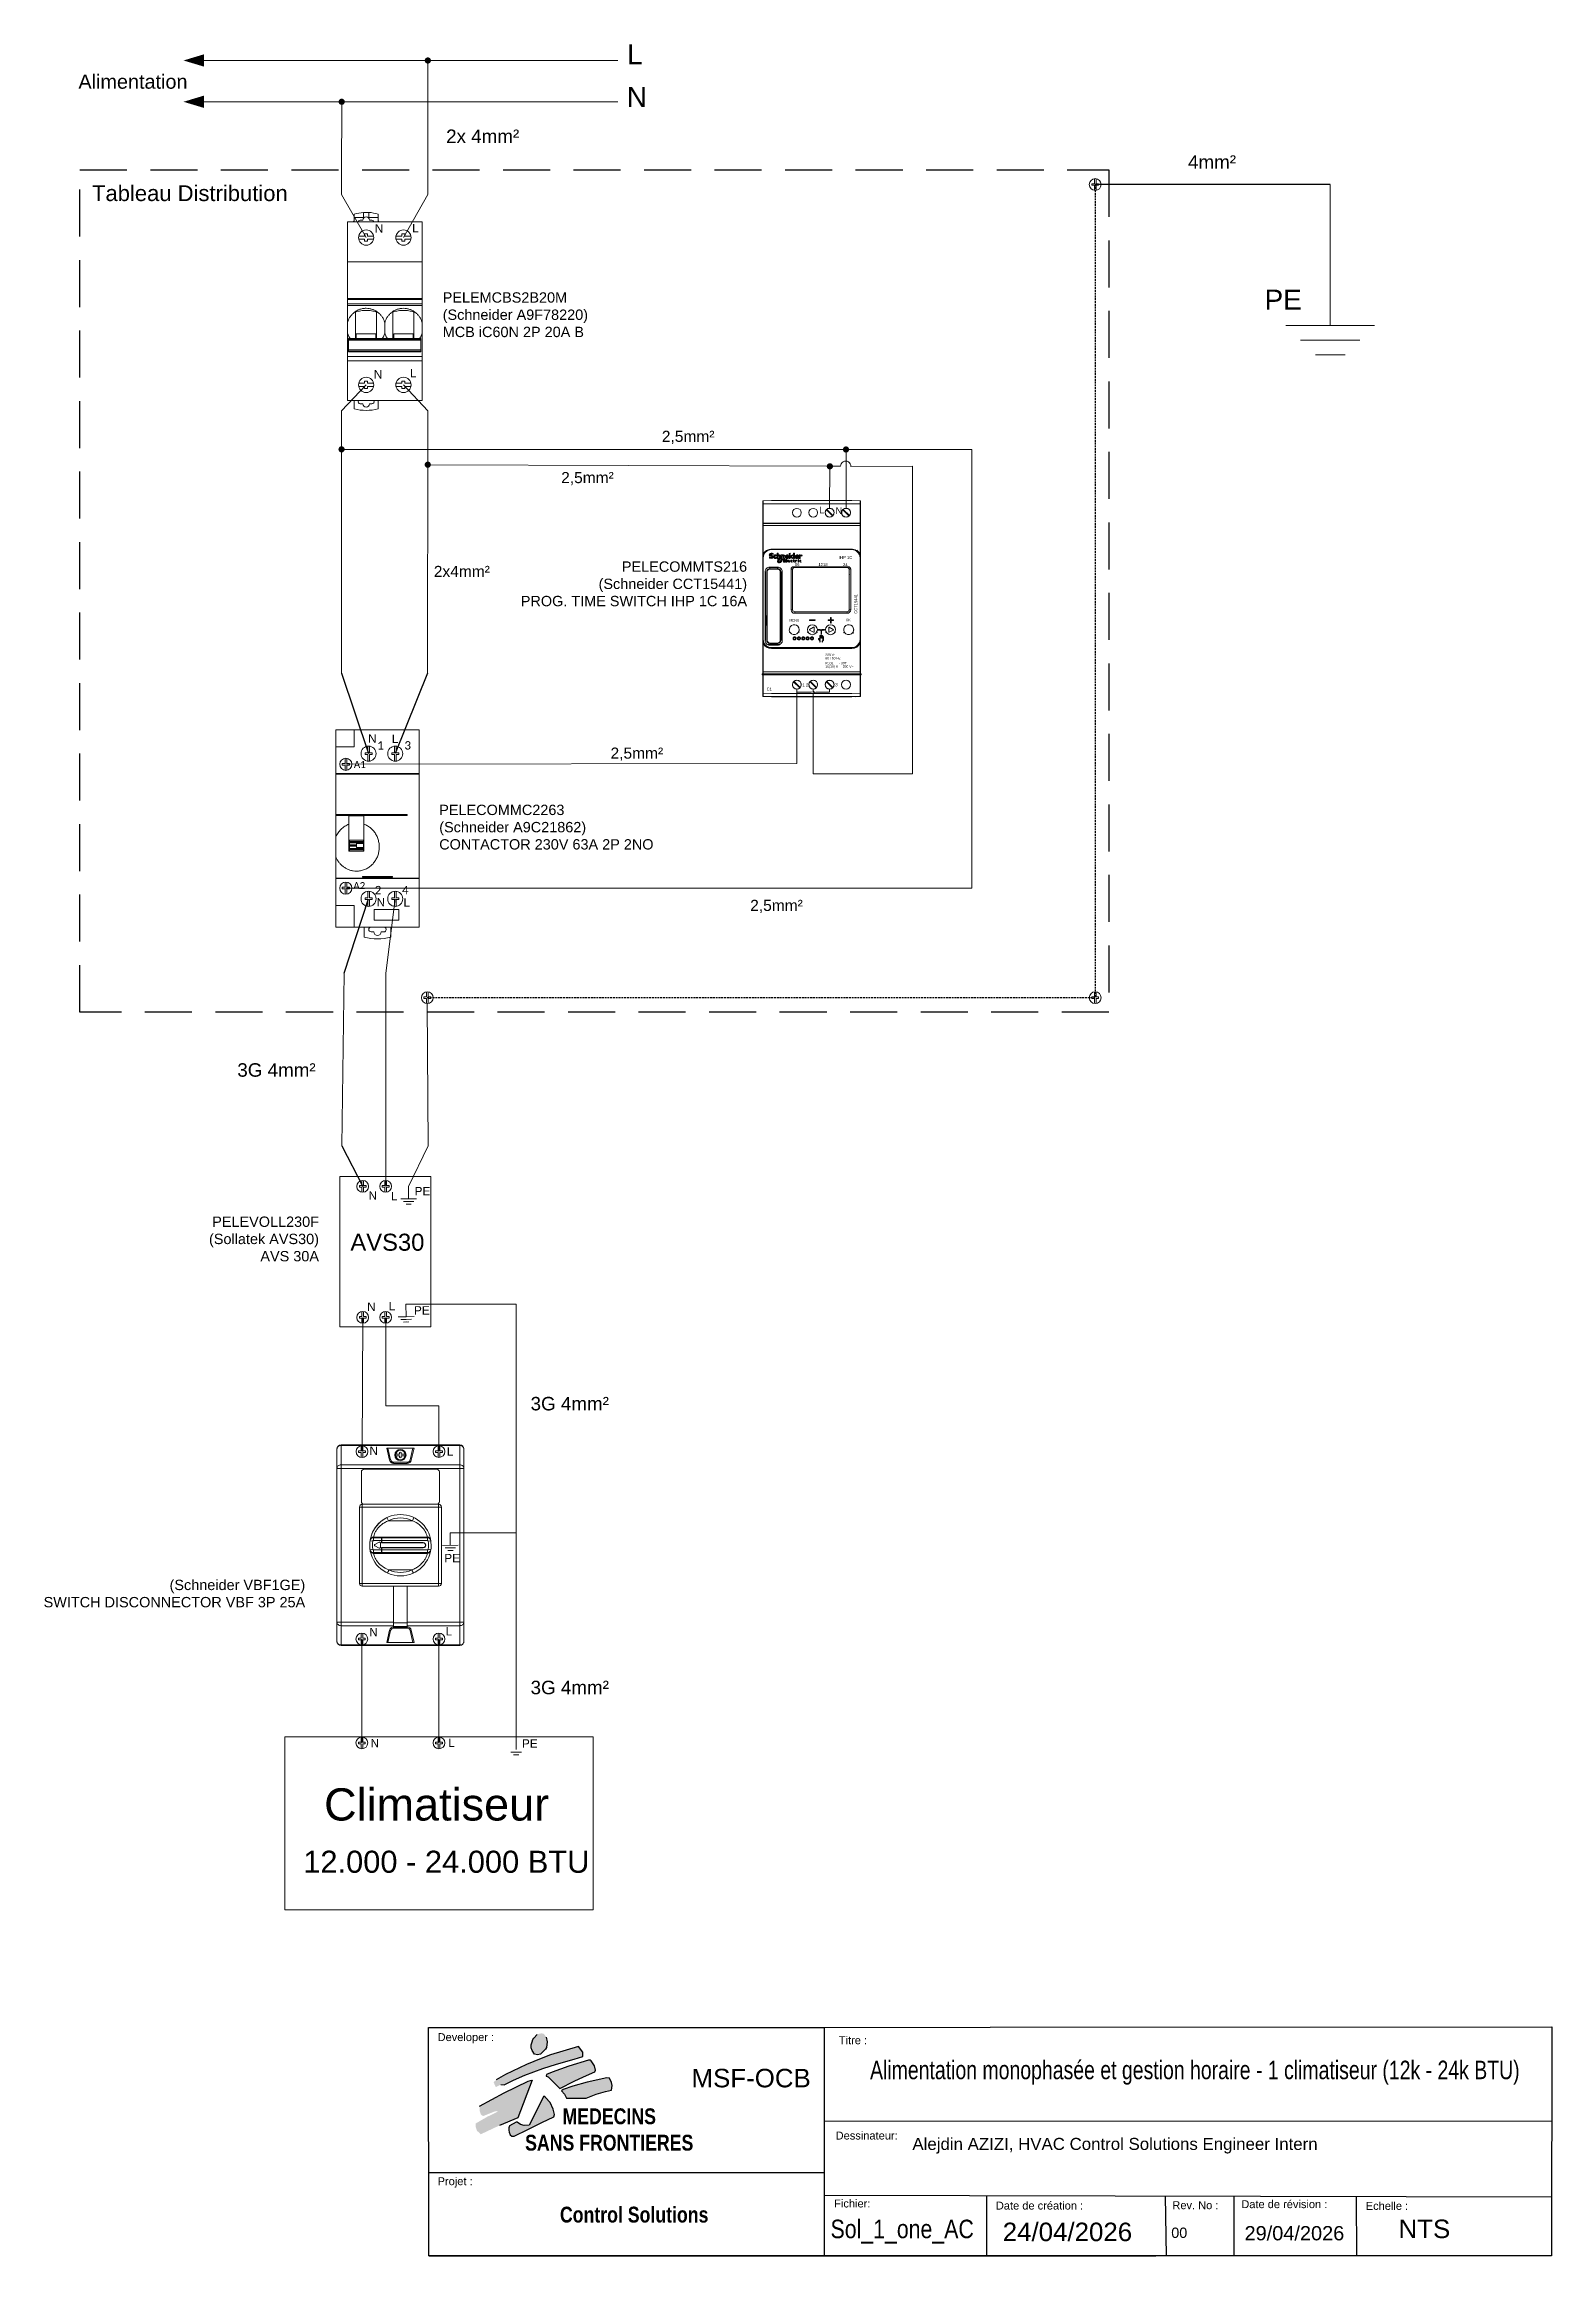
# Model space of a CAD drawing. Header units: millimetres. Extents: x 2820 to 3024, y 1658 to 1957.
import ezdxf
from ezdxf.enums import TextEntityAlignment as Align

# ---------------------------------------------------------------- set-up
doc = ezdxf.new("R2010")
doc.units = ezdxf.units.MM
doc.linetypes.add('DASHED2', pattern=[0.375, 0.25, -0.125])
doc.linetypes.add('HIDDEN', pattern=[9.525, 6.35, -3.175])
for name, color, linetype, lineweight in [('01_Puissance', 250, 'Continuous', 20), ('02_Commande', 250, 'Continuous', 18), ('03_Symbole', 250, 'Continuous', 15), ('_PROPRIETE_INTELLECTUELLE_AZIZI', 7, 'Continuous', 5), ('Layer1', 253, 'DASHED2', 18), ('trait fin', 253, 'HIDDEN', 18)]:
    doc.layers.add(name, color=color, linetype=linetype, lineweight=lineweight)
doc.layers.add('04_Texte', color=7, linetype='Continuous')
doc.styles.add('MtXpl_Arial_Rounded', font='')
doc.styles.get("Standard").update_dxf_attribs({"font": 'arial.ttf'})
doc.styles.add('TITLE', font='arial.ttf', dxfattribs={"width": 0.8})
doc.styles.add('WMF-Calibri1', font='calibri.ttf')
doc.styles.get('MtXpl_Arial_Rounded').set_extended_font_data('Arial Rounded')

msp = doc.modelspace()

# ---------------------------------------------------------------- texts
at = {"layer": '03_Symbole', "color": 0, "style": 'MtXpl_Arial_Rounded'}
msp.add_text('μ', height=0.221, dxfattribs=at).set_placement((2923.75, 1869.76))
at = {"layer": '04_Texte', "color": 139, "lineweight": 0, "style": 'WMF-Calibri1'}
for s, height, p in [('1', 1.13, (2865.11, 1861.98)), ('3', 1.13, (2868.79, 1861.98)), ('A1', 0.947, (2861.96, 1859.5)), ('A2', 0.947, (2861.89, 1843.12)), ('2', 1.13, (2864.78, 1842.43)), ('4', 1.13, (2868.46, 1842.43))]:
    msp.add_text(s, height=height, dxfattribs=at).set_placement(p)
at = {"layer": '04_Texte', "attachment_point": 1}
for s, width, gutter_width, heights, insert, char_height in [('L', 10.8148, 13.52, [0], (2898.85, 1957.27), 2.7), ('Alimentation', 5.612, 9.58, [0], (2824.76, 1953.18), 1.9165), ('N', 10.8148, 13.52, [0], (2898.82, 1951.49), 2.7), ('N', 1.1335, 5.67, [0], (2864.79, 1932.96), 1.13), ('L', 1.1335, 5.67, [0], (2869.84, 1933), 1.13), ('PELEMCBS2B20M\\P(Schneider A9F78220)\\PMCB iC60N 2P 20A B', 34.2632, 6.98, [8.56], (2873.96, 1923.76), 1.3965), ('PE', 10.8148, 13.52, [0], (2984.96, 1924.12), 2.704), ('N', 1.1335, 5.67, [0], (2864.66, 1913.24), 1.13), ('L', 1.1335, 5.67, [0], (2869.55, 1913.4), 1.13), ('L', 0.8915, 4.46, [0], (2924.8, 1894.79), 0.891), ('N', 0.8915, 4.46, [0], (2927, 1894.72), 0.891), ('\\pxqr;PELECOMMTS216 \\P(Schneider CCT15441)\\PPROG. TIME SWITCH IHP 1C 16A', 31.9114, 6.98, [0], (2883.16, 1887.4), 1.3965), ('06', 0.3937, 1.97, [0], (2921.53, 1887.18), 0.394), ('1218', 0.3937, 1.97, [0], (2924.71, 1887.17), 0.394), ('IHP 1C', 2.7847, 2.07, [0], (2927.43, 1888.14), 0.414), ('24', 0.3937, 1.97, [0], (2928.04, 1887.17), 0.394), ('MENU', 0.3229, 1.61, [0], (2920.79, 1879.6), 0.323), ('OK', 0.3229, 1.61, [0], (2928.4, 1879.65), 0.323), ('50 / 60 Hz', 2.262, 1.61, [0], (2925.63, 1874.49), 0.323), ('230 V~', 1.8031, 1.61, [0], (2925.63, 1874.93), 0.323), ('R10a      - 30T', 3.3469, 1.61, [0], (2925.63, 1873.82), 0.3229), ('1', 0.453, 2.26, [0], (2922.51, 1870.91), 0.453), ('2', 0.453, 2.26, [0], (2923, 1870.91), 0.453), ('16(10) A     250 V~', 4.1768, 1.61, [0], (2925.63, 1873.37), 0.3229), ('3', 0.453, 2.26, [0], (2926.96, 1870.98), 0.453), ('C1', 2.2861, 2.05, [0], (2917.71, 1870.35), 0.409), ('N', 1.1335, 5.67, [0], (2863.89, 1864.03), 1.13), ('L', 1.1335, 5.67, [0], (2867.09, 1863.99), 1.13), ('PELECOMMC2263\\P(Schneider A9C21862)\\PCONTACTOR 230V 63A 2P 2NO', 49.8147, 6.98, [8.61], (2873.49, 1854.53), 1.3965), ('N', 1.1335, 5.67, [0], (2865.04, 1841.91), 1.13), ('L', 1.1335, 5.67, [0], (2868.67, 1841.89), 1.13), ('N', 1.1335, 5.67, [0], (2863.95, 1802.3), 1.13), ('L', 1.1335, 5.67, [0], (2866.97, 1802.22), 1.13), ('PE', 1.1335, 5.67, [0], (2870.17, 1802.89), 1.133), ('\\pxqr;PELEVOLL230F\\P(Sollatek AVS30)\\PAVS 30A', 17.33, 6.98, [0], (2839.92, 1798.89), 1.3965), ('AVS30', 10.8576, 11.5, [0], (2861.49, 1796.57), 2.299), ('N', 1.1335, 5.67, [0], (2863.75, 1787.27), 1.13), ('L', 1.1335, 5.67, [0], (2866.67, 1787.35), 1.13), ('PE', 1.1335, 5.67, [0], (2870.09, 1786.78), 1.133), ('N', 1.1335, 5.67, [0], (2864.07, 1767.82), 1.13), ('L', 1.1335, 5.67, [0], (2874.52, 1767.73), 1.13), ('PE', 1.1335, 5.67, [0], (2874.18, 1753.31), 1.133), ('\\pxqr;(Schneider VBF1GE)\\PSWITCH DISCONNECTOR VBF 3P 25A', 36.1815, 6.98, [8.61], (2819.21, 1749.82), 1.3965), ('N', 1.1335, 5.67, [0], (2864.04, 1743.31), 1.13), ('L', 1.1335, 5.67, [0], (2874.36, 1743.42), 1.13), ('N', 1.1335, 5.67, [0], (2864.22, 1728.31), 1.13), ('L', 1.1335, 5.67, [0], (2874.71, 1728.34), 1.13), ('PE', 1.1335, 5.67, [0], (2884.67, 1728.26), 1.133), ('Climatiseur', 38.2093, 21.76, [0], (2857.94, 1721.64), 4.3515), ('12.000 - 24.000 BTU', 40.4111, 14.91, [0], (2855.12, 1713.21), 2.9811)]:
    msp.add_mtext_dynamic_manual_height_columns(s, width=width, gutter_width=gutter_width, heights=heights, dxfattribs=dict(at, insert=insert, char_height=char_height))
at = {"layer": '04_Texte', "lineweight": -3, "attachment_point": 1}
for s, width, gutter_width, insert, char_height in [('2x 4mm²', 14.5847, 9.09, (2874.42, 1945.75), 1.818), ('4mm²', 14.5847, 9.09, (2974.62, 1942.27), 1.818), ('Tableau Distribution', 26.434, 10.64, (2826.6, 1938.21), 2.1272), ('2,5mm²', 2.9092, 7.5, (2903.56, 1905.05), 1.501), ('2,5mm²', 2.9092, 7.5, (2889.96, 1899.48), 1.501), ('2x4mm²', 2.9092, 7.5, (2872.76, 1886.8), 1.501), ('2,5mm²', 2.9092, 7.5, (2896.63, 1862.25), 1.501), ('2,5mm²', 2.9092, 7.5, (2915.49, 1841.68), 1.501), ('3G 4mm²', 15.3962, 9.09, (2846.22, 1819.6), 1.818), ('3G 4mm²', 14.5847, 9.09, (2885.83, 1774.52), 1.818), ('3G 4mm²', 14.5847, 9.09, (2885.83, 1736.17), 1.818)]:
    msp.add_mtext_dynamic_manual_height_columns(s, width=width, gutter_width=gutter_width, heights=[0], dxfattribs=dict(at, insert=insert, char_height=char_height))
at = {"layer": '04_Texte', "insert": (2929.55, 1880.34), "char_height": 0.394, "attachment_point": 1, "rotation": 90}
msp.add_mtext_dynamic_manual_height_columns('CCT15441', width=0.3937, gutter_width=1.97, heights=[0], dxfattribs=at)

# ---------------------------------------------------------------- blocks, each defined once
blk = doc.blocks.new('CARTOUCHE_AZIZI')
at = {"layer": '04_Texte', "linetype": 'Continuous'}
h = blk.add_hatch(color=256, dxfattribs=at)
h.paths.add_polyline_path([(-135.64, 28.9), (-135.78, 29.52), (-135.86, 29.69), (-136.11, 29.98), (-136.37, 30.06), (-136.77, 29.99), (-137.01, 29.9), (-137.47, 29.42), (-137.58, 29.21), (-137.68, 28.9), (-137.81, 28.51), (-137.79, 28.09), (-137.69, 27.72), (-137.36, 27.24), (-136.97, 27.13), (-136.55, 27.23), (-135.88, 27.93), (-135.75, 28.16)])
h.paths.add_polyline_path([(-135.2, 27.13), (-136.46, 26.65), (-138.43, 25.85), (-141.29, 24.49), (-142.52, 23.77), (-142.89, 23.46), (-142.59, 22.8), (-141.91, 23.13), (-141.46, 23.12), (-140.22, 23.71), (-138.66, 24.4), (-136.22, 25.3), (-134.37, 25.88), (-131.99, 26.58), (-130.84, 26.93), (-130.82, 27.49), (-131.4, 28.26)])
h.paths.add_polyline_path([(-137.67, 23.73), (-137.91, 23.69), (-138.2, 23.58), (-141.48, 22), (-144.78, 20.21), (-144.79, 19.63), (-144.6, 19.07), (-144.3, 18.88), (-142.73, 19.5), (-142.31, 19.57), (-142.46, 19.41), (-143.75, 18.78), (-145.3, 17.88), (-145.3, 17.38), (-145.12, 16.89), (-144.62, 16.42), (-142.11, 17.6), (-139.63, 18.65)])
h.paths.add_polyline_path([(-134.76, 18.76), (-134.65, 19.1), (-134.83, 19.83), (-135.26, 20.72), (-135.86, 21.39), (-136.08, 21.55), (-138.07, 17.64), (-138.78, 17.59), (-139.25, 17.72), (-139.7, 18.07), (-139.86, 18.07), (-140.73, 17.57), (-140.83, 17.31), (-140.83, 16.99), (-140.78, 16.7), (-140.63, 16.33), (-140.44, 16.18), (-140.1, 16.15), (-138.28, 17.07), (-136.39, 18.02)])
h.paths.add_polyline_path([(-134.97, 24.83), (-135.76, 24.49), (-135.78, 24.28), (-135.51, 24.16), (-133.95, 22.59), (-132.01, 23.59), (-130.75, 24.18), (-129.2, 24.87), (-129.12, 25.09), (-129.25, 25.66), (-129.7, 26.35), (-129.81, 26.44), (-130.05, 26.45), (-132.72, 25.64)])
h.paths.add_polyline_path([(-132.18, 22.92), (-133.5, 22.49), (-133.73, 22.31), (-133.29, 21.83), (-133.03, 21.31), (-130.39, 21.31), (-129.04, 21.82), (-127.76, 22.18), (-126.94, 22.37), (-126.86, 22.99), (-126.94, 23.41), (-127.22, 24.01), (-127.58, 24.03), (-130.23, 23.44)])
at = {"layer": '04_Texte'}
for p, q in [((-151.65, 30.85), (-98.23, 30.85)), ((-151.65, 11.27), (-98.23, 11.27)), ((-151.65, 0), (-98.23, 0)), ((-98.23, 0), (-53.45, 0))]:
    blk.add_line(p, q, dxfattribs=at)
at = {"layer": '04_Texte', "linetype": 'Continuous'}
for p, q in [((-137.47, 29.42), (-137.01, 29.9)), ((-137.81, 28.51), (-137.68, 28.9)), ((-137.79, 28.09), (-137.81, 28.51)), ((-137.69, 27.72), (-137.79, 28.09)), ((-137.36, 27.24), (-137.69, 27.72)), ((-137.68, 28.9), (-137.58, 29.21)), ((-137.58, 29.21), (-137.47, 29.42)), ((-136.97, 27.13), (-137.36, 27.24)), ((-136.55, 27.23), (-136.97, 27.13)), ((-135.88, 27.93), (-136.55, 27.23)), ((-135.2, 27.13), (-136.46, 26.65)), ((-135.75, 28.16), (-135.88, 27.93)), ((-135.78, 29.52), (-135.64, 28.9)), ((-135.64, 28.9), (-135.75, 28.16)), ((-131.4, 28.26), (-135.2, 27.13)), ((-131.99, 26.58), (-130.84, 26.93)), ((-130.82, 27.49), (-131.4, 28.26)), ((-130.84, 26.93), (-130.82, 27.49)), ((-141.29, 24.49), (-142.52, 23.77)), ((-138.43, 25.85), (-141.29, 24.49)), ((-140.22, 23.71), (-138.66, 24.4)), ((-138.66, 24.4), (-136.22, 25.3)), ((-136.46, 26.65), (-138.43, 25.85)), ((-136.22, 25.3), (-134.37, 25.88)), ((-135.76, 24.49), (-135.78, 24.28)), ((-135.78, 24.28), (-135.51, 24.16)), ((-134.97, 24.83), (-135.76, 24.49)), ((-135.51, 24.16), (-133.95, 22.59)), ((-132.72, 25.64), (-134.97, 24.83)), ((-134.37, 25.88), (-131.99, 26.58)), ((-130.05, 26.45), (-132.72, 25.64)), ((-132.01, 23.59), (-130.75, 24.18)), ((-130.75, 24.18), (-129.2, 24.87)), ((-127.58, 24.03), (-130.23, 23.44)), ((-129.81, 26.44), (-130.05, 26.45)), ((-129.7, 26.35), (-129.81, 26.44)), ((-129.25, 25.66), (-129.7, 26.35)), ((-129.12, 25.09), (-129.25, 25.66)), ((-129.2, 24.87), (-129.12, 25.09)), ((-127.22, 24.01), (-127.58, 24.03)), ((-126.94, 23.41), (-127.22, 24.01)), ((-144.78, 20.21), (-141.48, 22)), ((-141.91, 23.13), (-141.46, 23.12)), ((-141.48, 22), (-138.2, 23.58)), ((-141.46, 23.12), (-140.22, 23.71)), ((-137.67, 23.73), (-139.63, 18.65)), ((-138.2, 23.58), (-137.91, 23.69)), ((-136.08, 21.55), (-138.07, 17.64)), ((-137.91, 23.69), (-137.67, 23.73)), ((-135.86, 21.39), (-136.08, 21.55)), ((-135.26, 20.72), (-135.86, 21.39)), ((-133.95, 22.59), (-132.01, 23.59)), ((-133.5, 22.49), (-133.73, 22.31)), ((-133.73, 22.31), (-133.29, 21.83)), ((-132.18, 22.92), (-133.5, 22.49)), ((-133.29, 21.83), (-133.03, 21.31)), ((-133.03, 21.31), (-130.39, 21.31)), ((-130.23, 23.44), (-132.18, 22.92)), ((-130.39, 21.31), (-129.04, 21.82)), ((-129.04, 21.82), (-127.76, 22.18)), ((-127.76, 22.18), (-126.94, 22.37)), ((-126.86, 22.99), (-126.94, 23.41)), ((-126.94, 22.37), (-126.86, 22.99)), ((-139.63, 18.65), (-142.11, 17.6)), ((-139.86, 18.07), (-140.73, 17.57)), ((-139.7, 18.07), (-139.86, 18.07)), ((-139.25, 17.72), (-139.7, 18.07)), ((-138.28, 17.07), (-136.39, 18.02)), ((-136.39, 18.02), (-134.76, 18.76)), ((-134.83, 19.83), (-135.26, 20.72)), ((-134.65, 19.1), (-134.83, 19.83)), ((-134.76, 18.76), (-134.65, 19.1)), ((-140.73, 17.57), (-140.83, 17.31)), ((-140.83, 17.31), (-140.83, 16.99)), ((-140.83, 16.99), (-140.78, 16.7)), ((-140.78, 16.7), (-140.63, 16.33)), ((-140.63, 16.33), (-140.44, 16.18)), ((-140.44, 16.18), (-140.1, 16.15)), ((-140.1, 16.15), (-138.28, 17.07)), ((-138.78, 17.59), (-139.25, 17.72)), ((-138.07, 17.64), (-138.78, 17.59))]:
    blk.add_line(p, q, dxfattribs=at)
at = {"layer": '04_Texte', "lineweight": -3}
for p, q in [((-98.23, 30.85), (-98.23, 0)), ((-98.23, 18.17), (-0.02, 18.24)), ((-98.23, 8.17), (-0.01, 7.96)), ((-76.3, 8.12), (-76.3, 0)), ((-52.18, 8.07), (-52.06, 0)), ((-42.92, 8.05), (-42.92, 0)), ((-26.4, 8.02), (-26.35, 0))]:
    blk.add_line(p, q, dxfattribs=at)
at = {"layer": '04_Texte'}
blk.add_lwpolyline([(-151.68, 30.85), (0.03, 30.92), (0, 0), (-151.65, 0)], close=True, dxfattribs=at)
at = {"layer": '04_Texte', "style": 'TITLE'}
for s, p in [('Developer :', (-150.45, 29.01)), ('Titre : ', (-96.26, 28.59)), ('Dessinateur: ', (-96.69, 15.71)), ('Projet :', (-150.45, 9.54)), ('Fichier: ', (-96.89, 6.53)), ('Date de création :', (-75.05, 6.25)), ('Rev. No :', (-51.21, 6.3)), ('Date de révision :', (-41.9, 6.44)), ('Echelle : ', (-25.09, 6.21))]:
    blk.add_text(s, height=1.069, dxfattribs=at).set_placement(p)
at = {"layer": '04_Texte', "width": 0.82362}
blk.add_text('Sol_1_one_AC', height=2.5, dxfattribs=at).set_placement((-97.38, 2.38), (-78.03, 2.38), align=Align.FIT)
at = {"layer": '04_Texte', "lineweight": -3, "attachment_point": 1}
for s, width, gutter_width, insert, char_height in [('MSF-OCB', 13.1966, 12.5, (-116.15, 25.26), 2.5), ('Alejdin AZIZI, HVAC Control Solutions Engineer Intern', 58.1415, 8.14, (-86.32, 15.93), 1.6279), ('NTS', 14.2549, 12.5, (-20.66, 4.89), 2.5)]:
    blk.add_mtext_dynamic_manual_height_columns(s, width=width, gutter_width=gutter_width, heights=[0], dxfattribs=dict(at, insert=insert, char_height=char_height))
at = {"layer": '04_Texte', "char_height": 2.1397, "width": 54.778, "attachment_point": 5, "style": 'TITLE'}
for s, insert in [('{\\fArial|b1|i0|c0|p39;MEDECINS\\PSANS FRONTIERES}', (-127.27, 17.05)), ('{\\fArial|b1|i0|c0|p39;Control Solutions}', (-123.9, 5.55))]:
    blk.add_mtext(s, dxfattribs=dict(at, insert=insert))
at = {"layer": '04_Texte', "insert": (-74.12, 4.48), "char_height": 2.5, "attachment_point": 1}
blk.add_mtext_dynamic_manual_height_columns('24/04/2026', width=5.8436, gutter_width=12.5, heights=[0], dxfattribs=at)
at = {"layer": '04_Texte'}
for tag, p, height in [('REV_NO', (-51.35, 2.42), 1.39), ('DATE_REV', (-41.45, 2.09), 1.93)]:
    blk.add_attdef(tag, p, '', height=height, dxfattribs=at)
at = {"layer": '_PROPRIETE_INTELLECTUELLE_AZIZI', "insert": (-151.68, 30.87), "char_height": 0.0144, "attachment_point": 1}
blk.add_mtext_dynamic_manual_height_columns('ORIG_DWG_AUTH:_AZIZI_Alejdin_2026', width=0.3855, gutter_width=0.0719, heights=[0], dxfattribs=at)

# ---------------------------------------------------------------- hatches: boundary and pattern name
at = {"layer": '03_Symbole'}
h = msp.add_hatch(color=0, dxfattribs=at)
h.dxf.hatch_style = 2
edge = h.paths.add_edge_path()
edge.add_spline(control_points=[(2925.11, 1878), (2925.11, 1878.07), (2925.16, 1878.12), (2925.23, 1878.12), (2925.23, 1878.12), (2925.5, 1878.12), (2925.5, 1878.12), (2925.52, 1878.12), (2925.53, 1878.14), (2925.53, 1878.15), (2925.53, 1878.16), (2925.52, 1878.18), (2925.5, 1878.18), (2925.5, 1878.18), (2925.23, 1878.18), (2925.23, 1878.18), (2925.17, 1878.18), (2925.11, 1878.14), (2925.08, 1878.09), (2925.05, 1878.14), (2925, 1878.18), (2924.93, 1878.18), (2924.93, 1878.18), (2924.66, 1878.18), (2924.66, 1878.18), (2924.64, 1878.18), (2924.63, 1878.16), (2924.63, 1878.15), (2924.63, 1878.14), (2924.64, 1878.12), (2924.66, 1878.12), (2924.66, 1878.12), (2924.93, 1878.12), (2924.93, 1878.12), (2925, 1878.12), (2925.06, 1878.07), (2925.06, 1878), (2925.06, 1878), (2925.06, 1877.64), (2925.06, 1877.64), (2925.06, 1877.63), (2925.07, 1877.61), (2925.08, 1877.61), (2925.1, 1877.61), (2925.11, 1877.63), (2925.11, 1877.64), (2925.11, 1877.64), (2925.11, 1878), (2925.11, 1878)], knot_values=[0, 0, 0, 0, 1, 1, 1, 2, 2, 2, 3, 3, 3, 4, 4, 4, 5, 5, 5, 6, 6, 6, 7, 7, 7, 8, 8, 8, 9, 9, 9, 10, 10, 10, 11, 11, 11, 12, 12, 12, 13, 13, 13, 14, 14, 14, 15, 15, 15, 16, 16, 16, 16], degree=3, periodic=0)
h = msp.add_hatch(color=0, dxfattribs=at)
h.dxf.hatch_style = 2
edge = h.paths.add_edge_path()
edge.add_spline(control_points=[(2924.77, 1876.91), (2924.77, 1876.92), (2924.78, 1876.92), (2924.79, 1876.93), (2924.8, 1876.93), (2924.81, 1876.93), (2924.82, 1876.93), (2924.83, 1876.93), (2924.83, 1876.92), (2924.84, 1876.92), (2924.84, 1876.91), (2924.85, 1876.91), (2924.85, 1876.9), (2924.85, 1876.9), (2924.85, 1876.9), (2924.85, 1876.9), (2924.86, 1876.9), (2924.86, 1876.89), (2924.87, 1876.88), (2924.87, 1876.88), (2924.87, 1876.88), (2924.87, 1876.88), (2924.87, 1876.88), (2924.88, 1876.87), (2924.88, 1876.87), (2924.88, 1876.87), (2924.88, 1876.86), (2924.88, 1876.86), (2924.89, 1876.85), (2924.91, 1876.85), (2924.92, 1876.86), (2924.93, 1876.87), (2924.94, 1876.89), (2924.93, 1876.9), (2924.93, 1876.9), (2924.92, 1876.9), (2924.92, 1876.9), (2924.92, 1876.91), (2924.92, 1876.91), (2924.91, 1876.91), (2924.91, 1876.91), (2924.91, 1876.92), (2924.91, 1876.92), (2924.91, 1876.92), (2924.9, 1876.93), (2924.9, 1876.93), (2924.9, 1876.93), (2924.9, 1876.94), (2924.9, 1876.94), (2924.89, 1876.94), (2924.89, 1876.95), (2924.88, 1876.96), (2924.87, 1876.97), (2924.85, 1876.98), (2924.82, 1876.98), (2924.81, 1876.99), (2924.79, 1876.98), (2924.77, 1876.98), (2924.75, 1876.97), (2924.73, 1876.96), (2924.72, 1876.95), (2924.72, 1876.95), (2924.72, 1876.95), (2924.72, 1876.95), (2924.72, 1876.94), (2924.7, 1876.91), (2924.71, 1876.89), (2924.71, 1876.89), (2924.91, 1876.65), (2924.91, 1876.65), (2924.91, 1876.65), (2924.91, 1876.54), (2924.91, 1876.54), (2924.91, 1876.52), (2924.92, 1876.51), (2924.94, 1876.51), (2924.95, 1876.51), (2924.96, 1876.52), (2924.96, 1876.54), (2924.96, 1876.54), (2924.96, 1876.66), (2924.96, 1876.66), (2924.96, 1876.67), (2924.96, 1876.68), (2924.96, 1876.68), (2924.96, 1876.68), (2924.77, 1876.91), (2924.77, 1876.91)], knot_values=[0, 0, 0, 0, 1, 1, 1, 2, 2, 2, 3, 3, 3, 4, 4, 4, 5, 5, 5, 6, 6, 6, 7, 7, 7, 8, 8, 8, 9, 9, 9, 10, 10, 10, 11, 11, 11, 12, 12, 12, 13, 13, 13, 14, 14, 14, 15, 15, 15, 16, 16, 16, 17, 17, 17, 18, 18, 18, 19, 19, 19, 20, 20, 20, 21, 21, 21, 22, 22, 22, 23, 23, 23, 24, 24, 24, 25, 25, 25, 26, 26, 26, 27, 27, 27, 28, 28, 28, 29, 29, 29, 29], degree=3, periodic=0)
h = msp.add_hatch(color=0, dxfattribs=at)
h.dxf.hatch_style = 2
edge = h.paths.add_edge_path()
edge.add_spline(control_points=[(2925.38, 1876.92), (2925.38, 1876.92), (2925.38, 1876.92), (2925.38, 1876.92), (2925.38, 1876.92), (2925.38, 1877.22), (2925.38, 1877.22), (2925.38, 1877.22), (2925.38, 1877.23), (2925.38, 1877.23), (2925.38, 1877.27), (2925.34, 1877.3), (2925.3, 1877.3), (2925.29, 1877.3), (2925.28, 1877.3), (2925.27, 1877.3), (2925.27, 1877.3), (2925.27, 1877.32), (2925.27, 1877.32), (2925.27, 1877.32), (2925.27, 1877.32), (2925.27, 1877.33), (2925.27, 1877.37), (2925.23, 1877.4), (2925.19, 1877.4), (2925.18, 1877.4), (2925.17, 1877.4), (2925.16, 1877.4), (2925.16, 1877.4), (2925.16, 1877.4), (2925.16, 1877.4), (2925.16, 1877.4), (2925.16, 1877.4), (2925.16, 1877.4), (2925.16, 1877.45), (2925.12, 1877.48), (2925.08, 1877.48), (2925.03, 1877.48), (2924.99, 1877.45), (2924.99, 1877.4), (2924.99, 1877.4), (2924.99, 1877.4), (2924.99, 1877.4), (2924.99, 1877.4), (2924.99, 1877.4), (2924.99, 1877.4), (2924.99, 1877.4), (2924.98, 1877.4), (2924.97, 1877.4), (2924.92, 1877.4), (2924.88, 1877.37), (2924.88, 1877.32), (2924.88, 1877.32), (2924.88, 1877.32), (2924.88, 1877.32), (2924.88, 1877.32), (2924.88, 1877.05), (2924.88, 1877.05), (2924.88, 1877.02), (2924.91, 1877.02), (2924.91, 1877.02), (2924.93, 1877.02), (2924.94, 1877.03), (2924.94, 1877.05), (2924.94, 1877.05), (2924.94, 1877.05), (2924.94, 1877.05), (2924.94, 1877.05), (2924.94, 1877.32), (2924.94, 1877.32), (2924.94, 1877.34), (2924.95, 1877.35), (2924.97, 1877.35), (2924.98, 1877.35), (2924.99, 1877.34), (2924.99, 1877.32), (2924.99, 1877.32), (2924.99, 1877.32), (2924.99, 1877.32), (2924.99, 1877.32), (2924.99, 1877.1), (2924.99, 1877.1), (2924.99, 1877.1), (2924.99, 1877.05), (2924.99, 1877.05), (2924.99, 1877.03), (2925.01, 1877.02), (2925.02, 1877.02), (2925.04, 1877.02), (2925.05, 1877.03), (2925.05, 1877.05), (2925.05, 1877.05), (2925.05, 1877.07), (2925.05, 1877.07), (2925.05, 1877.07), (2925.05, 1877.07), (2925.05, 1877.07), (2925.05, 1877.07), (2925.05, 1877.07), (2925.05, 1877.07), (2925.05, 1877.07), (2925.05, 1877.4), (2925.05, 1877.4), (2925.05, 1877.41), (2925.06, 1877.43), (2925.08, 1877.43), (2925.09, 1877.43), (2925.1, 1877.41), (2925.1, 1877.4), (2925.1, 1877.4), (2925.1, 1877.4), (2925.1, 1877.4), (2925.1, 1877.4), (2925.1, 1877.32), (2925.1, 1877.32), (2925.1, 1877.32), (2925.1, 1877.32), (2925.1, 1877.32), (2925.1, 1877.32), (2925.1, 1877.25), (2925.1, 1877.25), (2925.1, 1877.25), (2925.1, 1877.07), (2925.1, 1877.07), (2925.1, 1877.07), (2925.1, 1877.07), (2925.1, 1877.07), (2925.1, 1877.07), (2925.1, 1877.05), (2925.1, 1877.05), (2925.1, 1877.03), (2925.12, 1877.02), (2925.13, 1877.02), (2925.15, 1877.02), (2925.16, 1877.03), (2925.16, 1877.05), (2925.16, 1877.05), (2925.16, 1877.3), (2925.16, 1877.3), (2925.16, 1877.3), (2925.16, 1877.32), (2925.16, 1877.32), (2925.16, 1877.34), (2925.17, 1877.35), (2925.19, 1877.35), (2925.2, 1877.35), (2925.21, 1877.34), (2925.21, 1877.32), (2925.21, 1877.32), (2925.21, 1877.32), (2925.21, 1877.32), (2925.21, 1877.32), (2925.21, 1877.05), (2925.21, 1877.05), (2925.21, 1877.03), (2925.22, 1877.02), (2925.23, 1877.02), (2925.23, 1877.02), (2925.24, 1877.02), (2925.24, 1877.02), (2925.24, 1877.02), (2925.24, 1877.02), (2925.24, 1877.02), (2925.24, 1877.02), (2925.24, 1877.02), (2925.24, 1877.02), (2925.24, 1877.02), (2925.24, 1877.02), (2925.24, 1877.02), (2925.26, 1877.02), (2925.27, 1877.03), (2925.27, 1877.05), (2925.27, 1877.05), (2925.27, 1877.05), (2925.27, 1877.05), (2925.27, 1877.05), (2925.27, 1877.22), (2925.27, 1877.22), (2925.27, 1877.24), (2925.28, 1877.25), (2925.3, 1877.25), (2925.31, 1877.25), (2925.32, 1877.24), (2925.32, 1877.22), (2925.32, 1877.22), (2925.32, 1877.22), (2925.32, 1877.22), (2925.32, 1877.22), (2925.32, 1876.92), (2925.32, 1876.92), (2925.32, 1876.92), (2925.32, 1876.89), (2925.32, 1876.89), (2925.32, 1876.88), (2925.32, 1876.86), (2925.32, 1876.84), (2925.32, 1876.82), (2925.32, 1876.8), (2925.32, 1876.78), (2925.31, 1876.75), (2925.3, 1876.73), (2925.28, 1876.71), (2925.27, 1876.71), (2925.27, 1876.7), (2925.26, 1876.7), (2925.26, 1876.7), (2925.25, 1876.7), (2925.25, 1876.7), (2925.25, 1876.69), (2925.24, 1876.69), (2925.24, 1876.69), (2925.23, 1876.69), (2925.21, 1876.68), (2925.21, 1876.66), (2925.21, 1876.66), (2925.21, 1876.54), (2925.21, 1876.54), (2925.21, 1876.52), (2925.23, 1876.51), (2925.24, 1876.51), (2925.26, 1876.51), (2925.27, 1876.52), (2925.27, 1876.54), (2925.27, 1876.54), (2925.27, 1876.64), (2925.27, 1876.64), (2925.28, 1876.65), (2925.28, 1876.65), (2925.28, 1876.65), (2925.29, 1876.65), (2925.31, 1876.66), (2925.32, 1876.67), (2925.34, 1876.69), (2925.36, 1876.73), (2925.37, 1876.77), (2925.38, 1876.79), (2925.38, 1876.82), (2925.38, 1876.84), (2925.38, 1876.86), (2925.38, 1876.88), (2925.38, 1876.89), (2925.38, 1876.89), (2925.38, 1876.92), (2925.38, 1876.92)], knot_values=[0, 0, 0, 0, 1, 1, 1, 2, 2, 2, 3, 3, 3, 4, 4, 4, 5, 5, 5, 6, 6, 6, 7, 7, 7, 8, 8, 8, 9, 9, 9, 10, 10, 10, 11, 11, 11, 12, 12, 12, 13, 13, 13, 14, 14, 14, 15, 15, 15, 16, 16, 16, 17, 17, 17, 18, 18, 18, 19, 19, 19, 20, 20, 20, 21, 21, 21, 22, 22, 22, 23, 23, 23, 24, 24, 24, 25, 25, 25, 26, 26, 26, 27, 27, 27, 28, 28, 28, 29, 29, 29, 30, 30, 30, 31, 31, 31, 32, 32, 32, 33, 33, 33, 34, 34, 34, 35, 35, 35, 36, 36, 36, 37, 37, 37, 38, 38, 38, 39, 39, 39, 40, 40, 40, 41, 41, 41, 42, 42, 42, 43, 43, 43, 44, 44, 44, 45, 45, 45, 46, 46, 46, 47, 47, 47, 48, 48, 48, 49, 49, 49, 50, 50, 50, 51, 51, 51, 52, 52, 52, 53, 53, 53, 54, 54, 54, 55, 55, 55, 56, 56, 56, 57, 57, 57, 58, 58, 58, 59, 59, 59, 60, 60, 60, 61, 61, 61, 62, 62, 62, 63, 63, 63, 64, 64, 64, 65, 65, 65, 66, 66, 66, 67, 67, 67, 68, 68, 68, 69, 69, 69, 70, 70, 70, 71, 71, 71, 72, 72, 72, 73, 73, 73, 74, 74, 74, 75, 75, 75, 76, 76, 76, 77, 77, 77, 78, 78, 78, 79, 79, 79, 80, 80, 80, 81, 81, 81, 81], degree=3, periodic=0)
at = {"layer": '04_Texte'}
h = msp.add_hatch(color=3, dxfattribs=at)
h.dxf.hatch_style = 2
edge = h.paths.add_edge_path()
edge.add_spline(control_points=[(2918.58, 1888.32), (2918.48, 1888.37), (2918.42, 1888.38), (2918.36, 1888.38), (2918.29, 1888.38), (2918.25, 1888.36), (2918.25, 1888.33), (2918.25, 1888.22), (2918.61, 1888.25), (2918.61, 1888.01), (2918.61, 1887.87), (2918.5, 1887.8), (2918.34, 1887.8), (2918.22, 1887.8), (2918.16, 1887.83), (2918.09, 1887.86), (2918.09, 1887.86), (2918.09, 1888.01), (2918.09, 1888.01), (2918.19, 1887.95), (2918.25, 1887.93), (2918.33, 1887.93), (2918.39, 1887.93), (2918.43, 1887.95), (2918.43, 1887.99), (2918.43, 1888.1), (2918.07, 1888.06), (2918.07, 1888.31), (2918.07, 1888.43), (2918.18, 1888.51), (2918.34, 1888.51), (2918.42, 1888.51), (2918.49, 1888.49), (2918.58, 1888.46), (2918.58, 1888.46), (2918.58, 1888.32), (2918.58, 1888.32)], knot_values=[0, 0, 0, 0, 1, 1, 1, 2, 2, 2, 3, 3, 3, 4, 4, 4, 5, 5, 5, 6, 6, 6, 7, 7, 7, 8, 8, 8, 9, 9, 9, 10, 10, 10, 11, 11, 11, 12, 12, 12, 12], degree=3, periodic=0)
h = msp.add_hatch(color=3, dxfattribs=at)
h.dxf.hatch_style = 2
edge = h.paths.add_edge_path()
edge.add_spline(control_points=[(2919.61, 1888.11), (2919.61, 1888.23), (2919.52, 1888.29), (2919.44, 1888.29), (2919.38, 1888.29), (2919.33, 1888.26), (2919.29, 1888.21), (2919.29, 1888.21), (2919.29, 1888.21), (2919.29, 1888.21), (2919.29, 1888.21), (2919.29, 1888.5), (2919.29, 1888.5), (2919.29, 1888.5), (2919.14, 1888.5), (2919.14, 1888.5), (2919.14, 1888.5), (2919.14, 1887.81), (2919.14, 1887.81), (2919.14, 1887.81), (2919.29, 1887.81), (2919.29, 1887.81), (2919.29, 1887.81), (2919.29, 1888.11), (2919.29, 1888.11), (2919.32, 1888.16), (2919.35, 1888.18), (2919.38, 1888.18), (2919.43, 1888.18), (2919.46, 1888.15), (2919.46, 1888.07), (2919.46, 1888.07), (2919.46, 1887.91), (2919.46, 1887.91), (2919.51, 1887.93), (2919.56, 1887.95), (2919.61, 1887.96), (2919.61, 1887.96), (2919.61, 1888.11), (2919.61, 1888.11)], knot_values=[0, 0, 0, 0, 1, 1, 1, 2, 2, 2, 3, 3, 3, 4, 4, 4, 5, 5, 5, 6, 6, 6, 7, 7, 7, 8, 8, 8, 9, 9, 9, 10, 10, 10, 11, 11, 11, 12, 12, 12, 13, 13, 13, 13], degree=3, periodic=0)
h = msp.add_hatch(color=3, dxfattribs=at)
h.dxf.hatch_style = 2
edge = h.paths.add_edge_path()
edge.add_spline(control_points=[(2921.32, 1888.5), (2921.32, 1888.5), (2921.32, 1888.26), (2921.32, 1888.26), (2921.28, 1888.28), (2921.24, 1888.29), (2921.2, 1888.29), (2921.06, 1888.29), (2920.97, 1888.19), (2920.97, 1888.04), (2920.97, 1887.9), (2921.06, 1887.8), (2921.19, 1887.8), (2921.24, 1887.8), (2921.28, 1887.81), (2921.32, 1887.84), (2921.32, 1887.84), (2921.32, 1887.81), (2921.32, 1887.81), (2921.32, 1887.81), (2921.47, 1887.81), (2921.47, 1887.81), (2921.47, 1887.81), (2921.47, 1888.5), (2921.47, 1888.5), (2921.47, 1888.5), (2921.32, 1888.5), (2921.32, 1888.5)], knot_values=[0, 0, 0, 0, 1, 1, 1, 2, 2, 2, 3, 3, 3, 4, 4, 4, 5, 5, 5, 6, 6, 6, 7, 7, 7, 8, 8, 8, 9, 9, 9, 9], degree=3, periodic=0)
edge = h.paths.add_edge_path()
edge.add_spline(control_points=[(2921.32, 1887.93), (2921.29, 1887.91), (2921.26, 1887.9), (2921.23, 1887.9), (2921.16, 1887.9), (2921.12, 1887.95), (2921.12, 1888.04), (2921.12, 1888.13), (2921.16, 1888.19), (2921.24, 1888.19), (2921.26, 1888.19), (2921.3, 1888.18), (2921.32, 1888.16), (2921.32, 1888.16), (2921.32, 1887.93), (2921.32, 1887.93)], knot_values=[0, 0, 0, 0, 1, 1, 1, 2, 2, 2, 3, 3, 3, 4, 4, 4, 5, 5, 5, 5], degree=3, periodic=0)
h = msp.add_hatch(color=3, dxfattribs=at)
h.dxf.hatch_style = 2
edge = h.paths.add_edge_path()
edge.add_spline(control_points=[(2919.08, 1887.83), (2919.02, 1887.81), (2918.97, 1887.8), (2918.92, 1887.8), (2918.75, 1887.8), (2918.64, 1887.89), (2918.64, 1888.04), (2918.64, 1888.18), (2918.75, 1888.29), (2918.91, 1888.29), (2918.96, 1888.29), (2919.02, 1888.27), (2919.07, 1888.26), (2919.07, 1888.26), (2919.07, 1888.15), (2919.07, 1888.15), (2919.03, 1888.17), (2918.99, 1888.18), (2918.95, 1888.18), (2918.86, 1888.18), (2918.8, 1888.12), (2918.8, 1888.04), (2918.8, 1887.96), (2918.86, 1887.9), (2918.94, 1887.9), (2918.98, 1887.9), (2919.01, 1887.91), (2919.08, 1887.94), (2919.08, 1887.94), (2919.08, 1887.83), (2919.08, 1887.83)], knot_values=[0, 0, 0, 0, 1, 1, 1, 2, 2, 2, 3, 3, 3, 4, 4, 4, 5, 5, 5, 6, 6, 6, 7, 7, 7, 8, 8, 8, 9, 9, 9, 10, 10, 10, 10], degree=3, periodic=0)
h = msp.add_hatch(color=3, dxfattribs=at)
h.dxf.hatch_style = 2
edge = h.paths.add_edge_path()
edge.add_spline(control_points=[(2919.68, 1887.55), (2919.68, 1887.55), (2919.7, 1887.61), (2919.7, 1887.61), (2919.7, 1887.61), (2919.84, 1887.61), (2919.84, 1887.61), (2919.86, 1887.69), (2919.85, 1887.77), (2919.8, 1887.82), (2919.69, 1887.93), (2919.48, 1887.89), (2919.32, 1887.74), (2919.29, 1887.71), (2919.27, 1887.69), (2919.25, 1887.66), (2919.25, 1887.66), (2919.34, 1887.66), (2919.34, 1887.66), (2919.34, 1887.66), (2919.32, 1887.6), (2919.32, 1887.6), (2919.32, 1887.6), (2919.21, 1887.6), (2919.21, 1887.6), (2919.2, 1887.58), (2919.19, 1887.57), (2919.19, 1887.55), (2919.19, 1887.55), (2919.31, 1887.55), (2919.31, 1887.55), (2919.31, 1887.55), (2919.29, 1887.49), (2919.29, 1887.49), (2919.29, 1887.49), (2919.17, 1887.49), (2919.17, 1887.49), (2919.15, 1887.4), (2919.16, 1887.32), (2919.21, 1887.26), (2919.32, 1887.16), (2919.53, 1887.2), (2919.69, 1887.35), (2919.72, 1887.38), (2919.74, 1887.41), (2919.77, 1887.44), (2919.77, 1887.44), (2919.65, 1887.44), (2919.65, 1887.44), (2919.65, 1887.44), (2919.67, 1887.5), (2919.67, 1887.5), (2919.67, 1887.5), (2919.8, 1887.5), (2919.8, 1887.5), (2919.81, 1887.51), (2919.82, 1887.53), (2919.83, 1887.55), (2919.83, 1887.55), (2919.68, 1887.55), (2919.68, 1887.55)], knot_values=[0, 0, 0, 0, 1, 1, 1, 2, 2, 2, 3, 3, 3, 4, 4, 4, 5, 5, 5, 6, 6, 6, 7, 7, 7, 8, 8, 8, 9, 9, 9, 10, 10, 10, 11, 11, 11, 12, 12, 12, 13, 13, 13, 14, 14, 14, 15, 15, 15, 16, 16, 16, 17, 17, 17, 18, 18, 18, 19, 19, 19, 20, 20, 20, 20], degree=3, periodic=0)
edge = h.paths.add_edge_path()
edge.add_spline(control_points=[(2919.65, 1887.66), (2919.64, 1887.66), (2919.64, 1887.66), (2919.63, 1887.65), (2919.63, 1887.65), (2919.63, 1887.65), (2919.63, 1887.65), (2919.63, 1887.65), (2919.58, 1887.47), (2919.58, 1887.47), (2919.57, 1887.41), (2919.5, 1887.34), (2919.39, 1887.34), (2919.39, 1887.34), (2919.34, 1887.34), (2919.34, 1887.34), (2919.34, 1887.34), (2919.26, 1887.34), (2919.26, 1887.34), (2919.26, 1887.34), (2919.28, 1887.44), (2919.28, 1887.44), (2919.28, 1887.44), (2919.37, 1887.44), (2919.37, 1887.44), (2919.38, 1887.44), (2919.39, 1887.44), (2919.39, 1887.45), (2919.39, 1887.45), (2919.4, 1887.45), (2919.4, 1887.46), (2919.4, 1887.46), (2919.43, 1887.61), (2919.43, 1887.61), (2919.45, 1887.68), (2919.51, 1887.74), (2919.61, 1887.74), (2919.61, 1887.74), (2919.76, 1887.74), (2919.76, 1887.74), (2919.76, 1887.74), (2919.74, 1887.66), (2919.74, 1887.66), (2919.74, 1887.66), (2919.65, 1887.66), (2919.65, 1887.66)], knot_values=[0, 0, 0, 0, 1, 1, 1, 2, 2, 2, 3, 3, 3, 4, 4, 4, 5, 5, 5, 6, 6, 6, 7, 7, 7, 8, 8, 8, 9, 9, 9, 10, 10, 10, 11, 11, 11, 12, 12, 12, 13, 13, 13, 14, 14, 14, 15, 15, 15, 15], degree=3, periodic=0)
h = msp.add_hatch(color=3, dxfattribs=at)
h.dxf.hatch_style = 2
h.paths.add_polyline_path([(2920.23, 1887.67), (2920.06, 1887.67), (2920.06, 1887.55), (2920.23, 1887.55), (2920.23, 1887.5), (2920.06, 1887.5), (2920.06, 1887.37), (2920.24, 1887.37), (2920.24, 1887.32), (2920, 1887.32), (2920, 1887.72), (2920.23, 1887.72)])
h = msp.add_hatch(color=3, dxfattribs=at)
h.dxf.hatch_style = 2
edge = h.paths.add_edge_path()
edge.add_spline(control_points=[(2920.37, 1888.09), (2920.37, 1888.16), (2920.41, 1888.2), (2920.47, 1888.2), (2920.53, 1888.2), (2920.57, 1888.16), (2920.57, 1888.09), (2920.57, 1888.09), (2920.37, 1888.09), (2920.37, 1888.09)], knot_values=[0, 0, 0, 0, 1, 1, 1, 2, 2, 2, 3, 3, 3, 3], degree=3, periodic=0)
edge = h.paths.add_edge_path()
edge.add_spline(control_points=[(2920.46, 1888.29), (2920.31, 1888.29), (2920.21, 1888.18), (2920.21, 1888.04), (2920.21, 1887.89), (2920.32, 1887.8), (2920.48, 1887.8), (2920.52, 1887.8), (2920.61, 1887.8), (2920.69, 1887.86), (2920.69, 1887.86), (2920.69, 1887.95), (2920.69, 1887.95), (2920.62, 1887.9), (2920.58, 1887.89), (2920.52, 1887.89), (2920.43, 1887.89), (2920.37, 1887.93), (2920.36, 1888.02), (2920.36, 1888.02), (2920.7, 1888.02), (2920.7, 1888.02), (2920.71, 1888.19), (2920.6, 1888.29), (2920.46, 1888.29)], knot_values=[0, 0, 0, 0, 0.352778, 0.352778, 0.352778, 0.705556, 0.705556, 0.705556, 1.058333, 1.058333, 1.058333, 1.411111, 1.411111, 1.411111, 1.763889, 1.763889, 1.763889, 2.116667, 2.116667, 2.116667, 2.469444, 2.469444, 2.469444, 2.822222, 2.822222, 2.822222, 2.822222], degree=3, periodic=0)
edge.add_line((2920.46, 1888.29), (2920.46, 1888.29))
h = msp.add_hatch(color=3, dxfattribs=at)
h.dxf.hatch_style = 2
h.paths.add_polyline_path([(2920.43, 1887.32), (2920.37, 1887.32), (2920.37, 1887.72), (2920.43, 1887.72)])
h = msp.add_hatch(color=3, dxfattribs=at)
h.dxf.hatch_style = 2
h.paths.add_polyline_path([(2920.91, 1887.81), (2920.76, 1887.81), (2920.76, 1888.28), (2920.91, 1888.28)])
h = msp.add_hatch(color=3, dxfattribs=at)
h.dxf.hatch_style = 2
edge = h.paths.add_edge_path()
edge.add_spline(control_points=[(2921.15, 1887.52), (2921.12, 1887.54), (2921.1, 1887.54), (2921.07, 1887.54), (2921.02, 1887.54), (2920.99, 1887.51), (2920.99, 1887.45), (2920.99, 1887.4), (2921.03, 1887.36), (2921.08, 1887.36), (2921.1, 1887.36), (2921.13, 1887.37), (2921.15, 1887.38), (2921.15, 1887.38), (2921.15, 1887.33), (2921.15, 1887.33), (2921.14, 1887.32), (2921.1, 1887.31), (2921.07, 1887.31), (2920.99, 1887.31), (2920.94, 1887.37), (2920.94, 1887.45), (2920.94, 1887.54), (2920.99, 1887.59), (2921.07, 1887.59), (2921.1, 1887.59), (2921.12, 1887.58), (2921.15, 1887.57), (2921.15, 1887.57), (2921.15, 1887.52), (2921.15, 1887.52)], knot_values=[0, 0, 0, 0, 1, 1, 1, 2, 2, 2, 3, 3, 3, 4, 4, 4, 5, 5, 5, 6, 6, 6, 7, 7, 7, 8, 8, 8, 9, 9, 9, 10, 10, 10, 10], degree=3, periodic=0)
h = msp.add_hatch(color=3, dxfattribs=at)
h.dxf.hatch_style = 2
edge = h.paths.add_edge_path()
edge.add_spline(control_points=[(2921.39, 1887.59), (2921.39, 1887.59), (2921.47, 1887.59), (2921.47, 1887.59), (2921.47, 1887.59), (2921.47, 1887.54), (2921.47, 1887.54), (2921.47, 1887.54), (2921.39, 1887.54), (2921.39, 1887.54), (2921.39, 1887.54), (2921.39, 1887.4), (2921.39, 1887.4), (2921.39, 1887.37), (2921.41, 1887.36), (2921.43, 1887.36), (2921.44, 1887.36), (2921.46, 1887.37), (2921.49, 1887.38), (2921.49, 1887.38), (2921.49, 1887.33), (2921.49, 1887.33), (2921.47, 1887.32), (2921.44, 1887.31), (2921.42, 1887.31), (2921.36, 1887.31), (2921.33, 1887.35), (2921.33, 1887.4), (2921.33, 1887.4), (2921.33, 1887.54), (2921.33, 1887.54), (2921.33, 1887.54), (2921.29, 1887.54), (2921.29, 1887.54), (2921.29, 1887.54), (2921.29, 1887.54), (2921.29, 1887.54), (2921.29, 1887.54), (2921.39, 1887.64), (2921.39, 1887.64), (2921.39, 1887.64), (2921.39, 1887.59), (2921.39, 1887.59)], knot_values=[0, 0, 0, 0, 1, 1, 1, 2, 2, 2, 3, 3, 3, 4, 4, 4, 5, 5, 5, 6, 6, 6, 7, 7, 7, 8, 8, 8, 9, 9, 9, 10, 10, 10, 11, 11, 11, 12, 12, 12, 13, 13, 13, 14, 14, 14, 14], degree=3, periodic=0)
h = msp.add_hatch(color=3, dxfattribs=at)
h.dxf.hatch_style = 2
edge = h.paths.add_edge_path()
edge.add_spline(control_points=[(2921.69, 1888.09), (2921.69, 1888.16), (2921.73, 1888.2), (2921.79, 1888.2), (2921.85, 1888.2), (2921.88, 1888.16), (2921.89, 1888.09), (2921.89, 1888.09), (2921.69, 1888.09), (2921.69, 1888.09)], knot_values=[0, 0, 0, 0, 1, 1, 1, 2, 2, 2, 3, 3, 3, 3], degree=3, periodic=0)
edge = h.paths.add_edge_path()
edge.add_spline(control_points=[(2921.78, 1888.29), (2921.63, 1888.29), (2921.53, 1888.18), (2921.53, 1888.04), (2921.53, 1887.89), (2921.64, 1887.8), (2921.8, 1887.8), (2921.84, 1887.8), (2921.93, 1887.8), (2922.01, 1887.86), (2922.01, 1887.86), (2922.01, 1887.95), (2922.01, 1887.95), (2921.94, 1887.9), (2921.9, 1887.89), (2921.84, 1887.89), (2921.75, 1887.89), (2921.69, 1887.93), (2921.68, 1888.02), (2921.68, 1888.02), (2922.02, 1888.02), (2922.02, 1888.02), (2922.03, 1888.19), (2921.92, 1888.29), (2921.78, 1888.29)], knot_values=[0, 0, 0, 0, 0.352778, 0.352778, 0.352778, 0.705556, 0.705556, 0.705556, 1.058333, 1.058333, 1.058333, 1.411111, 1.411111, 1.411111, 1.763889, 1.763889, 1.763889, 2.116667, 2.116667, 2.116667, 2.469444, 2.469444, 2.469444, 2.822222, 2.822222, 2.822222, 2.822222], degree=3, periodic=0)
edge.add_line((2921.78, 1888.29), (2921.78, 1888.29))
h = msp.add_hatch(color=3, dxfattribs=at)
h.dxf.hatch_style = 2
edge = h.paths.add_edge_path()
edge.add_spline(control_points=[(2921.67, 1887.59), (2921.67, 1887.59), (2921.67, 1887.52), (2921.67, 1887.52), (2921.67, 1887.52), (2921.67, 1887.52), (2921.67, 1887.52), (2921.7, 1887.57), (2921.73, 1887.59), (2921.75, 1887.59), (2921.77, 1887.59), (2921.79, 1887.58), (2921.81, 1887.56), (2921.81, 1887.56), (2921.79, 1887.51), (2921.79, 1887.51), (2921.77, 1887.53), (2921.75, 1887.54), (2921.74, 1887.54), (2921.7, 1887.54), (2921.67, 1887.5), (2921.67, 1887.46), (2921.67, 1887.46), (2921.67, 1887.32), (2921.67, 1887.32), (2921.67, 1887.32), (2921.62, 1887.32), (2921.62, 1887.32), (2921.62, 1887.32), (2921.62, 1887.59), (2921.62, 1887.59), (2921.62, 1887.59), (2921.67, 1887.59), (2921.67, 1887.59)], knot_values=[0, 0, 0, 0, 1, 1, 1, 2, 2, 2, 3, 3, 3, 4, 4, 4, 5, 5, 5, 6, 6, 6, 7, 7, 7, 8, 8, 8, 9, 9, 9, 10, 10, 10, 11, 11, 11, 11], degree=3, periodic=0)
h = msp.add_hatch(color=3, dxfattribs=at)
h.dxf.hatch_style = 2
h.paths.add_polyline_path([(2922.01, 1887.32), (2921.95, 1887.32), (2921.95, 1887.59), (2922.01, 1887.59)])
h = msp.add_hatch(color=3, dxfattribs=at)
h.dxf.hatch_style = 2
edge = h.paths.add_edge_path()
edge.add_spline(control_points=[(2922.24, 1888.14), (2922.24, 1888.14), (2922.24, 1888.14), (2922.24, 1888.14), (2922.29, 1888.24), (2922.34, 1888.29), (2922.4, 1888.29), (2922.42, 1888.29), (2922.45, 1888.28), (2922.49, 1888.24), (2922.49, 1888.24), (2922.45, 1888.11), (2922.45, 1888.11), (2922.41, 1888.14), (2922.39, 1888.15), (2922.36, 1888.15), (2922.31, 1888.15), (2922.28, 1888.1), (2922.24, 1888.01), (2922.24, 1888.01), (2922.24, 1887.81), (2922.24, 1887.81), (2922.24, 1887.81), (2922.09, 1887.81), (2922.09, 1887.81), (2922.09, 1887.81), (2922.09, 1888.28), (2922.09, 1888.28), (2922.09, 1888.28), (2922.24, 1888.28), (2922.24, 1888.28), (2922.24, 1888.28), (2922.24, 1888.14), (2922.24, 1888.14)], knot_values=[0, 0, 0, 0, 1, 1, 1, 2, 2, 2, 3, 3, 3, 4, 4, 4, 5, 5, 5, 6, 6, 6, 7, 7, 7, 8, 8, 8, 9, 9, 9, 10, 10, 10, 11, 11, 11, 11], degree=3, periodic=0)
h = msp.add_hatch(color=3, dxfattribs=at)
h.dxf.hatch_style = 2
edge = h.paths.add_edge_path()
edge.add_spline(control_points=[(2922.35, 1887.52), (2922.32, 1887.54), (2922.3, 1887.54), (2922.28, 1887.54), (2922.23, 1887.54), (2922.2, 1887.51), (2922.2, 1887.45), (2922.2, 1887.4), (2922.24, 1887.36), (2922.29, 1887.36), (2922.31, 1887.36), (2922.31, 1887.33), (2922.34, 1887.35), (2922.34, 1887.35), (2922.36, 1887.33), (2922.36, 1887.33), (2922.34, 1887.32), (2922.31, 1887.31), (2922.28, 1887.31), (2922.2, 1887.31), (2922.15, 1887.37), (2922.15, 1887.45), (2922.15, 1887.54), (2922.2, 1887.59), (2922.28, 1887.59), (2922.31, 1887.59), (2922.33, 1887.58), (2922.35, 1887.57), (2922.35, 1887.57), (2922.35, 1887.52), (2922.35, 1887.52)], knot_values=[0, 0, 0, 0, 1, 1, 1, 2, 2, 2, 3, 3, 3, 4, 4, 4, 5, 5, 5, 6, 6, 6, 7, 7, 7, 8, 8, 8, 9, 9, 9, 10, 10, 10, 10], degree=3, periodic=0)

# ---------------------------------------------------------------- linework, layer by layer
at = {"color": 7, "linetype": 'Continuous'}
for p, q in [((2870.78, 1858.7), (2859.52, 1858.7)), ((2869.17, 1853.07), (2869.17, 1853.2))]:
    msp.add_line(p, q, dxfattribs=at)
at = {"layer": '01_Puissance'}
for p, q in [((2841.74, 1955.08), (2841.74, 1955.08)), ((2841.74, 1955.08), (2897.6, 1955.08)), ((2871.94, 1939.74), (2871.93, 1955.08)), ((2841.74, 1949.5), (2897.6, 1949.5)), ((2860.32, 1949.5), (2860.31, 1939.64)), ((2860.31, 1939.64), (2860.31, 1936.99)), ((2871.94, 1939.74), (2871.93, 1936.99)), ((2860.31, 1936.99), (2863.62, 1931.15)), ((2871.93, 1936.99), (2868.66, 1931.15)), ((2993.83, 1938.32), (2993.83, 1919.29)), ((2993.83, 1919.29), (2987.83, 1919.29)), ((2987.83, 1919.29), (2999.83, 1919.29)), ((2993.83, 1917.29), (2989.83, 1917.29)), ((2989.83, 1917.29), (2997.83, 1917.29)), ((2993.83, 1915.29), (2991.83, 1915.29)), ((2991.83, 1915.29), (2995.83, 1915.29)), ((2860.31, 1907.76), (2863.62, 1911.25)), ((2871.94, 1907.76), (2868.66, 1911.25)), ((2860.3, 1904.46), (2860.31, 1907.76)), ((2871.94, 1904.56), (2871.94, 1907.76)), ((2860.3, 1904.46), (2860.27, 1872.29)), ((2871.94, 1904.56), (2871.91, 1872.29)), ((2867.55, 1841.82), (2866.26, 1831.76)), ((2860.34, 1808.43), (2860.63, 1831.76)), ((2866.26, 1831.76), (2866.26, 1808.43)), ((2871.88, 1827.67), (2871.99, 1808.43)), ((2866.26, 1802.97), (2866.26, 1808.43)), ((2871.99, 1808.43), (2869.36, 1802.97)), ((2869.36, 1802.97), (2869.36, 1801.28)), ((2872.35, 1804.28), (2872.35, 1804.16)), ((2869.36, 1801.28), (2868.3, 1801.28)), ((2868.3, 1801.28), (2870.43, 1801.28)), ((2869.36, 1800.92), (2868.65, 1800.92)), ((2868.65, 1800.92), (2870.07, 1800.92)), ((2869.36, 1800.57), (2869.01, 1800.57)), ((2869.01, 1800.57), (2869.72, 1800.57)), ((2869, 1787.05), (2869.03, 1785.36)), ((2883.86, 1787.05), (2869, 1787.05)), ((2883.86, 1756.17), (2883.86, 1787.05)), ((2863.16, 1785.26), (2863.06, 1767.13)), ((2866.26, 1785.27), (2866.26, 1779.78)), ((2866.26, 1785.27), (2866.26, 1773.32)), ((2867.96, 1785.34), (2870.1, 1785.37)), ((2869.03, 1785.36), (2867.96, 1785.34)), ((2868.32, 1784.99), (2869.75, 1785.01)), ((2869.03, 1785), (2868.32, 1784.99)), ((2869.04, 1784.65), (2868.68, 1784.64)), ((2868.68, 1784.64), (2869.4, 1784.65)), ((2872.35, 1783.97), (2872.35, 1783.97)), ((2866.26, 1773.32), (2873.45, 1773.32)), ((2873.45, 1773.32), (2873.45, 1767.14)), ((2873.93, 1754.46), (2876.06, 1754.5)), ((2874.99, 1754.48), (2873.93, 1754.46)), ((2874.29, 1754.12), (2875.71, 1754.14)), ((2875, 1754.13), (2874.29, 1754.12)), ((2874.97, 1756.17), (2874.99, 1754.48)), ((2874.97, 1756.17), (2883.86, 1756.17)), ((2883.86, 1728.58), (2883.86, 1756.17)), ((2874.65, 1753.77), (2875.36, 1753.78)), ((2875.01, 1753.77), (2874.65, 1753.77)), ((2863.04, 1741.81), (2863.04, 1727.78)), ((2873.45, 1741.81), (2873.45, 1727.78)), ((2883.86, 1728.58), (2883.89, 1726.89)), ((2883.18, 1726.52), (2884.6, 1726.54)), ((2883.89, 1726.53), (2883.18, 1726.52)), ((2883.9, 1726.18), (2883.54, 1726.17)), ((2883.54, 1726.17), (2884.25, 1726.18)), ((3023.72, 1658.48), (3023.72, 1661.39))]:
    msp.add_line(p, q, dxfattribs=at)
at = {"layer": '01_Puissance', "lineweight": -3}
for p, q in [((2993.83, 1938.32), (2962.09, 1938.32)), ((2860.27, 1872.29), (2863.95, 1861.43)), ((2871.91, 1872.29), (2867.55, 1861.43)), ((2860.63, 1831.76), (2863.95, 1841.82)), ((2860.34, 1808.43), (2863.15, 1802.97))]:
    msp.add_line(p, q, dxfattribs=at)
at = {"layer": '01_Puissance'}
for points in [[(2841.74, 1955.08, 1.68, 0, 0), (2838.95, 1955.08, 0, 0, 0)], [(2841.74, 1949.5, 1.68, 0, 0), (2838.95, 1949.5, 0, 0, 0)]]:
    msp.add_lwpolyline(points, format="xyseb", dxfattribs=at)
at = {"layer": '01_Puissance', "const_width": 0.419}
for points in [[(2871.74, 1955.08, 1), (2872.16, 1955.08, 1)], [(2860.11, 1949.5, 1), (2860.53, 1949.5, 1)]]:
    msp.add_lwpolyline(points, format="xyb", close=True, dxfattribs=at)
at = {"layer": '02_Commande'}
for p, q in [((2860.3, 1902.54), (2928.43, 1902.52)), ((2871.94, 1900.43), (2926.25, 1900.25)), ((2928.43, 1902.52), (2928.43, 1894.57)), ((2928.43, 1902.52), (2945.41, 1902.52)), ((2945.41, 1902.52), (2945.41, 1843.24)), ((2926.25, 1900.25), (2926.22, 1894.57)), ((2926.25, 1900.25), (2927.7, 1900.25)), ((2929.1, 1900.24), (2937.42, 1900.25)), ((2937.42, 1858.71), (2937.42, 1900.25)), ((2921.78, 1860.1), (2921.78, 1870.15)), ((2924.01, 1870.16), (2924.01, 1858.71)), ((2860.88, 1859.99), (2921.78, 1860.1)), ((2924.01, 1858.71), (2937.42, 1858.71)), ((2945.41, 1843.24), (2860.88, 1843.26))]:
    msp.add_line(p, q, dxfattribs=at)
at = {"layer": '02_Commande', "const_width": 0.419}
for points in [[(2860.09, 1902.54, 1), (2860.51, 1902.54, 1)], [(2871.73, 1900.47, 1), (2872.15, 1900.47, 1)], [(2926.04, 1900.25, 1), (2926.46, 1900.25, 1)], [(2928.22, 1902.52, 1), (2928.64, 1902.52, 1)]]:
    msp.add_lwpolyline(points, format="xyb", close=True, dxfattribs=at)
at = {"layer": '02_Commande'}
msp.add_arc((2928.4, 1900.25), 0.698, 359.4287, 179.4287, dxfattribs=at)
at = {"layer": '03_Symbole', "color": 7, "linetype": 'Continuous'}
for p, q in [((2961.63, 1938.43), (2961.63, 1938.22)), ((2961.98, 1938.43), (2961.63, 1938.43)), ((2961.63, 1938.22), (2961.98, 1938.22)), ((2961.98, 1938.43), (2961.98, 1939.11)), ((2961.98, 1938.22), (2961.98, 1937.53)), ((2962.2, 1938.43), (2962.2, 1939.11)), ((2962.55, 1938.43), (2962.2, 1938.43)), ((2962.2, 1938.22), (2962.2, 1937.53)), ((2962.2, 1938.22), (2962.55, 1938.22)), ((2962.55, 1938.22), (2962.55, 1938.43)), ((2861.1, 1909.12), (2861.1, 1933.28)), ((2871.18, 1933.28), (2861.1, 1933.28)), ((2861.99, 1933.85), (2861.99, 1934.31)), ((2861.99, 1933.44), (2861.99, 1933.85)), ((2863.26, 1933.85), (2861.99, 1933.85)), ((2863.18, 1933.5), (2862.83, 1933.5)), ((2863.26, 1934.55), (2863.26, 1933.85)), ((2863.97, 1933.85), (2863.97, 1934.55)), ((2865.24, 1933.85), (2863.97, 1933.85)), ((2864.4, 1933.5), (2864.06, 1933.5)), ((2865.24, 1934.32), (2865.24, 1933.85)), ((2865.24, 1933.85), (2865.24, 1933.44)), ((2871.18, 1909.12), (2871.18, 1933.28)), ((2863.42, 1931.36), (2862.61, 1931.36)), ((2863.42, 1930.93), (2862.61, 1930.93)), ((2863.42, 1931.36), (2863.42, 1931.64)), ((2863.42, 1931.64), (2863.82, 1931.64)), ((2863.42, 1930.65), (2863.42, 1930.93)), ((2863.82, 1930.65), (2863.42, 1930.65)), ((2863.82, 1931.64), (2863.82, 1931.36)), ((2863.82, 1931.36), (2864.62, 1931.36)), ((2863.82, 1930.93), (2863.82, 1930.65)), ((2863.82, 1930.93), (2864.62, 1930.93)), ((2868.46, 1931.36), (2867.66, 1931.36)), ((2868.46, 1930.93), (2867.66, 1930.93)), ((2868.46, 1931.36), (2868.46, 1931.64)), ((2868.46, 1931.64), (2868.86, 1931.64)), ((2868.46, 1930.65), (2868.46, 1930.93)), ((2868.86, 1930.65), (2868.46, 1930.65)), ((2868.86, 1931.64), (2868.86, 1931.36)), ((2868.86, 1931.36), (2869.66, 1931.36)), ((2868.86, 1930.93), (2868.86, 1930.65)), ((2868.86, 1930.93), (2869.66, 1930.93)), ((2871.18, 1927.89), (2861.1, 1927.89)), ((2871.18, 1922.91), (2861.1, 1922.91)), ((2861.1, 1922.79), (2871.18, 1922.79)), ((2861.1, 1922.19), (2871.18, 1922.19)), ((2871.18, 1921.97), (2861.1, 1921.97)), ((2862.19, 1917.52), (2862.19, 1921.09)), ((2865.04, 1917.52), (2865.04, 1921.09)), ((2866.14, 1918.23), (2866.14, 1919.65)), ((2867.24, 1917.52), (2867.24, 1921.09)), ((2870.08, 1917.52), (2870.08, 1921.09)), ((2861.25, 1915.73), (2861.25, 1917.52)), ((2861.25, 1917.52), (2871.02, 1917.52)), ((2871.02, 1917.44), (2861.25, 1917.44)), ((2871.02, 1917.28), (2861.25, 1917.28)), ((2871.02, 1915.97), (2861.25, 1915.97)), ((2861.25, 1915.79), (2871.02, 1915.79)), ((2861.25, 1915.73), (2871.02, 1915.73)), ((2862.29, 1917.52), (2862.29, 1918.15)), ((2862.29, 1918.15), (2864.94, 1918.15)), ((2864.94, 1918.15), (2864.94, 1917.52)), ((2867.34, 1918.15), (2869.98, 1918.15)), ((2867.34, 1917.52), (2867.34, 1918.15)), ((2869.98, 1918.15), (2869.98, 1917.52)), ((2871.02, 1917.52), (2871.02, 1915.73)), ((2861.1, 1915.07), (2871.18, 1915.07)), ((2871.18, 1914.5), (2861.1, 1914.5)), ((2863.42, 1911.47), (2862.61, 1911.47)), ((2863.42, 1911.04), (2862.61, 1911.04)), ((2863.42, 1911.75), (2863.82, 1911.75)), ((2863.42, 1911.47), (2863.42, 1911.75)), ((2863.42, 1910.75), (2863.42, 1911.04)), ((2863.82, 1910.75), (2863.42, 1910.75)), ((2863.82, 1911.75), (2863.82, 1911.47)), ((2863.82, 1911.47), (2864.62, 1911.47)), ((2863.82, 1911.04), (2864.62, 1911.04)), ((2863.82, 1911.04), (2863.82, 1910.75)), ((2868.46, 1911.47), (2867.66, 1911.47)), ((2868.46, 1911.04), (2867.66, 1911.04)), ((2868.46, 1911.75), (2868.86, 1911.75)), ((2868.46, 1911.47), (2868.46, 1911.75)), ((2868.46, 1910.75), (2868.46, 1911.04)), ((2868.86, 1910.75), (2868.46, 1910.75)), ((2868.86, 1911.75), (2868.86, 1911.47)), ((2868.86, 1911.47), (2869.66, 1911.47)), ((2868.86, 1911.04), (2869.66, 1911.04)), ((2868.86, 1911.04), (2868.86, 1910.75)), ((2861.1, 1909.12), (2871.18, 1909.12)), ((2861.98, 1909.12), (2861.98, 1908.02)), ((2863.16, 1908.69), (2862.83, 1908.69)), ((2864.4, 1908.69), (2864.07, 1908.69)), ((2865.26, 1908.02), (2865.26, 1909.12)), ((2859.52, 1837.98), (2859.52, 1864.64)), ((2859.52, 1864.64), (2870.78, 1864.64)), ((2862.01, 1864.64), (2862.01, 1862.34)), ((2870.78, 1837.98), (2870.78, 1864.64)), ((2859.52, 1862.34), (2862.01, 1862.34)), ((2863.48, 1861.32), (2863.48, 1861.54)), ((2863.48, 1861.54), (2863.84, 1861.54)), ((2863.84, 1861.54), (2863.84, 1862.45)), ((2864.06, 1861.54), (2864.06, 1862.45)), ((2864.06, 1861.54), (2864.42, 1861.54)), ((2864.42, 1861.54), (2864.42, 1861.32)), ((2867.08, 1861.32), (2867.08, 1861.54)), ((2867.08, 1861.54), (2867.44, 1861.54)), ((2867.44, 1861.54), (2867.44, 1862.45)), ((2867.66, 1861.54), (2867.66, 1862.45)), ((2867.66, 1861.54), (2868.02, 1861.54)), ((2868.02, 1861.54), (2868.02, 1861.32)), ((2859.52, 1858.65), (2870.78, 1858.65)), ((2860.4, 1859.88), (2860.4, 1860.1)), ((2860.4, 1860.1), (2860.77, 1860.1)), ((2860.77, 1859.88), (2860.4, 1859.88)), ((2860.77, 1860.1), (2860.77, 1860.8)), ((2860.77, 1859.88), (2860.77, 1859.18)), ((2860.99, 1860.1), (2860.99, 1860.8)), ((2860.99, 1860.1), (2861.35, 1860.1)), ((2860.99, 1859.88), (2860.99, 1859.18)), ((2861.35, 1859.88), (2860.99, 1859.88)), ((2861.35, 1860.1), (2861.35, 1859.88)), ((2863.84, 1861.32), (2863.48, 1861.32)), ((2863.84, 1861.32), (2863.84, 1860.42)), ((2864.06, 1861.32), (2864.06, 1860.42)), ((2864.42, 1861.32), (2864.06, 1861.32)), ((2867.44, 1861.32), (2867.08, 1861.32)), ((2867.44, 1861.32), (2867.44, 1860.42)), ((2867.66, 1861.32), (2867.66, 1860.42)), ((2868.02, 1861.32), (2867.66, 1861.32)), ((2859.52, 1853.2), (2869.17, 1853.2)), ((2869.17, 1853.07), (2859.52, 1853.07)), ((2861.3, 1848.25), (2861.3, 1853.04)), ((2863.31, 1853.04), (2861.3, 1853.04)), ((2863.31, 1848.25), (2863.31, 1853.04)), ((2861.36, 1849.72), (2861.36, 1848.31)), ((2861.36, 1849.72), (2863.25, 1849.72)), ((2861.36, 1849.55), (2863.25, 1849.55)), ((2861.36, 1849.55), (2863.25, 1849.55)), ((2863.25, 1848.31), (2863.25, 1849.72)), ((2861.3, 1848.25), (2863.31, 1848.25)), ((2861.36, 1849.51), (2863.25, 1849.51)), ((2863.25, 1849.4), (2861.36, 1849.4)), ((2861.36, 1849.11), (2862.31, 1849.11)), ((2861.36, 1849.02), (2862.31, 1849.02)), ((2862.31, 1848.93), (2861.36, 1848.93)), ((2861.36, 1848.63), (2863.25, 1848.63)), ((2861.36, 1848.52), (2863.25, 1848.52)), ((2861.36, 1848.49), (2863.25, 1848.49)), ((2863.25, 1848.48), (2861.36, 1848.48)), ((2861.36, 1848.31), (2863.25, 1848.31)), ((2862.31, 1848.77), (2862.31, 1849.27)), ((2862.31, 1849.27), (2863.25, 1849.27)), ((2863.25, 1848.77), (2862.31, 1848.77)), ((2870.78, 1844.6), (2859.52, 1844.6)), ((2870.78, 1844.55), (2859.52, 1844.55)), ((2860.77, 1843.37), (2860.77, 1844.07)), ((2860.99, 1843.37), (2860.99, 1844.07)), ((2867.19, 1844.85), (2863.11, 1844.85)), ((2863.11, 1844.74), (2863.11, 1844.85)), ((2863.11, 1844.74), (2867.19, 1844.74)), ((2867.19, 1844.85), (2867.19, 1844.74)), ((2862.01, 1840.91), (2859.52, 1840.91)), ((2860.4, 1843.37), (2860.77, 1843.37)), ((2860.4, 1843.15), (2860.4, 1843.37)), ((2860.77, 1843.15), (2860.4, 1843.15)), ((2860.77, 1843.15), (2860.77, 1842.45)), ((2860.99, 1843.37), (2861.35, 1843.37)), ((2861.35, 1843.15), (2860.99, 1843.15)), ((2860.99, 1843.15), (2860.99, 1842.45)), ((2861.35, 1843.37), (2861.35, 1843.15)), ((2862.01, 1840.91), (2862.01, 1837.98)), ((2863.48, 1841.93), (2863.84, 1841.93)), ((2863.48, 1841.71), (2863.48, 1841.93)), ((2863.84, 1841.71), (2863.48, 1841.71)), ((2863.84, 1841.93), (2863.84, 1842.83)), ((2863.84, 1841.71), (2863.84, 1840.81)), ((2864.06, 1841.93), (2864.06, 1842.83)), ((2864.06, 1841.93), (2864.42, 1841.93)), ((2864.42, 1841.71), (2864.06, 1841.71)), ((2864.06, 1841.71), (2864.06, 1840.8)), ((2864.42, 1841.93), (2864.42, 1841.71)), ((2867.08, 1841.93), (2867.44, 1841.93)), ((2867.08, 1841.71), (2867.08, 1841.93)), ((2867.44, 1841.71), (2867.08, 1841.71)), ((2867.44, 1841.93), (2867.44, 1842.83)), ((2867.44, 1841.71), (2867.44, 1840.81)), ((2867.66, 1841.93), (2867.66, 1842.83)), ((2867.66, 1841.93), (2868.02, 1841.93)), ((2868.02, 1841.71), (2867.66, 1841.71)), ((2867.66, 1841.71), (2867.66, 1840.8)), ((2868.02, 1841.93), (2868.02, 1841.71)), ((2870.78, 1837.98), (2859.52, 1837.98)), ((2863.34, 1837.98), (2863.34, 1836.62)), ((2868.04, 1840.37), (2864.71, 1840.37)), ((2864.71, 1838.93), (2864.71, 1840.37)), ((2864.71, 1838.93), (2868.04, 1838.93)), ((2866.96, 1836.62), (2866.96, 1837.98)), ((2868.04, 1840.37), (2868.04, 1838.93)), ((2864.65, 1837.36), (2864.29, 1837.36)), ((2866.01, 1837.36), (2865.65, 1837.36)), ((2871.77, 1828.57), (2871.77, 1829.25)), ((2871.99, 1828.57), (2871.99, 1829.25)), ((2961.98, 1828.56), (2961.98, 1829.24)), ((2962.2, 1828.56), (2962.2, 1829.24)), ((2871.42, 1828.57), (2871.42, 1828.35)), ((2871.77, 1828.57), (2871.42, 1828.57)), ((2871.42, 1828.35), (2871.77, 1828.35)), ((2871.77, 1828.35), (2871.77, 1827.67)), ((2872.34, 1828.57), (2871.99, 1828.57)), ((2871.99, 1828.35), (2871.99, 1827.67)), ((2871.99, 1828.35), (2872.34, 1828.35)), ((2872.34, 1828.35), (2872.34, 1828.57)), ((2961.63, 1828.56), (2961.63, 1828.35)), ((2961.98, 1828.56), (2961.63, 1828.56)), ((2961.63, 1828.35), (2961.98, 1828.35)), ((2961.98, 1828.35), (2961.98, 1827.66)), ((2962.55, 1828.56), (2962.2, 1828.56)), ((2962.2, 1828.35), (2962.2, 1827.66)), ((2962.2, 1828.35), (2962.55, 1828.35)), ((2962.55, 1828.35), (2962.55, 1828.56)), ((2862.7, 1803.07), (2862.7, 1802.85)), ((2863.05, 1803.07), (2862.7, 1803.07)), ((2862.7, 1802.85), (2863.05, 1802.85)), ((2863.05, 1803.07), (2863.05, 1803.75)), ((2863.05, 1802.85), (2863.05, 1802.17)), ((2863.27, 1803.07), (2863.27, 1803.75)), ((2863.62, 1803.07), (2863.27, 1803.07)), ((2863.27, 1802.85), (2863.27, 1802.17)), ((2863.27, 1802.85), (2863.62, 1802.85)), ((2863.62, 1802.85), (2863.62, 1803.07)), ((2865.8, 1802.86), (2865.8, 1803.07)), ((2865.8, 1803.07), (2866.15, 1803.07)), ((2866.15, 1802.86), (2865.8, 1802.86)), ((2866.15, 1803.07), (2866.15, 1803.76)), ((2866.15, 1802.86), (2866.15, 1802.18)), ((2866.36, 1803.07), (2866.36, 1803.76)), ((2866.36, 1803.07), (2866.72, 1803.07)), ((2866.36, 1802.86), (2866.36, 1802.18)), ((2866.72, 1802.86), (2866.36, 1802.86)), ((2866.72, 1803.07), (2866.72, 1802.86)), ((2862.7, 1785.37), (2862.7, 1785.16)), ((2863.05, 1785.37), (2862.7, 1785.37)), ((2862.7, 1785.16), (2863.05, 1785.16)), ((2863.05, 1785.37), (2863.05, 1786.05)), ((2863.05, 1785.16), (2863.05, 1784.47)), ((2863.27, 1785.37), (2863.27, 1786.05)), ((2863.62, 1785.37), (2863.27, 1785.37)), ((2863.27, 1785.16), (2863.27, 1784.47)), ((2863.27, 1785.16), (2863.62, 1785.16)), ((2863.62, 1785.16), (2863.62, 1785.37)), ((2865.8, 1785.16), (2865.8, 1785.38)), ((2865.8, 1785.38), (2866.15, 1785.38)), ((2866.15, 1785.16), (2865.8, 1785.16)), ((2866.15, 1785.38), (2866.15, 1786.06)), ((2866.15, 1785.16), (2866.15, 1784.48)), ((2866.36, 1785.38), (2866.36, 1786.06)), ((2866.36, 1785.38), (2866.72, 1785.38)), ((2866.36, 1785.16), (2866.36, 1784.48)), ((2866.72, 1785.16), (2866.36, 1785.16)), ((2866.72, 1785.38), (2866.72, 1785.16)), ((2862.6, 1767.02), (2862.6, 1767.24)), ((2862.6, 1767.24), (2862.95, 1767.24)), ((2862.95, 1767.02), (2862.6, 1767.02)), ((2862.95, 1767.24), (2862.95, 1767.92)), ((2862.95, 1767.02), (2862.95, 1766.34)), ((2863.16, 1767.24), (2863.16, 1767.92)), ((2863.16, 1767.24), (2863.52, 1767.24)), ((2863.16, 1767.02), (2863.16, 1766.34)), ((2863.52, 1767.02), (2863.16, 1767.02)), ((2863.52, 1767.24), (2863.52, 1767.02)), ((2872.99, 1767.03), (2872.99, 1767.25)), ((2872.99, 1767.25), (2873.34, 1767.25)), ((2873.34, 1767.03), (2872.99, 1767.03)), ((2873.34, 1767.25), (2873.34, 1767.93)), ((2873.34, 1767.03), (2873.34, 1766.35)), ((2873.56, 1767.25), (2873.56, 1767.93)), ((2873.56, 1767.25), (2873.91, 1767.25)), ((2873.56, 1767.03), (2873.56, 1766.35)), ((2873.91, 1767.03), (2873.56, 1767.03)), ((2873.91, 1767.25), (2873.91, 1767.03)), ((2862.94, 1741.91), (2862.94, 1742.6)), ((2863.15, 1741.91), (2863.15, 1742.6)), ((2873.35, 1741.91), (2873.35, 1742.6)), ((2873.56, 1741.91), (2873.56, 1742.6)), ((2862.58, 1741.7), (2862.58, 1741.91)), ((2862.58, 1741.91), (2862.94, 1741.91)), ((2862.94, 1741.7), (2862.58, 1741.7)), ((2862.94, 1741.7), (2862.94, 1741.01)), ((2863.15, 1741.91), (2863.5, 1741.91)), ((2863.15, 1741.7), (2863.15, 1741.01)), ((2863.5, 1741.7), (2863.15, 1741.7)), ((2863.5, 1741.91), (2863.5, 1741.7)), ((2872.99, 1741.7), (2872.99, 1741.91)), ((2872.99, 1741.91), (2873.35, 1741.91)), ((2873.35, 1741.7), (2872.99, 1741.7)), ((2873.35, 1741.7), (2873.35, 1741.01)), ((2873.56, 1741.91), (2873.91, 1741.91)), ((2873.56, 1741.7), (2873.56, 1741.01)), ((2873.91, 1741.7), (2873.56, 1741.7)), ((2873.91, 1741.91), (2873.91, 1741.7)), ((2862.58, 1727.89), (2862.58, 1727.67)), ((2862.93, 1727.89), (2862.58, 1727.89)), ((2862.58, 1727.67), (2862.93, 1727.67)), ((2862.93, 1727.89), (2862.93, 1728.57)), ((2862.93, 1727.67), (2862.93, 1726.99)), ((2863.15, 1727.89), (2863.15, 1728.57)), ((2863.5, 1727.89), (2863.15, 1727.89)), ((2863.15, 1727.67), (2863.15, 1726.99)), ((2863.15, 1727.67), (2863.5, 1727.67)), ((2863.5, 1727.67), (2863.5, 1727.89)), ((2872.99, 1727.67), (2872.99, 1727.89)), ((2872.99, 1727.89), (2873.34, 1727.89)), ((2873.34, 1727.67), (2872.99, 1727.67)), ((2873.34, 1727.89), (2873.34, 1728.57)), ((2873.34, 1727.67), (2873.34, 1726.99)), ((2873.55, 1727.89), (2873.55, 1728.57)), ((2873.55, 1727.89), (2873.91, 1727.89)), ((2873.55, 1727.67), (2873.55, 1726.99)), ((2873.91, 1727.67), (2873.55, 1727.67)), ((2873.91, 1727.89), (2873.91, 1727.67))]:
    msp.add_line(p, q, dxfattribs=at)
at = {"layer": '03_Symbole', "color": 7}
for p, q in [((2859.68, 1741.49), (2859.68, 1767.48)), ((2860.23, 1768.03), (2860.23, 1740.93)), ((2860.23, 1768.03), (2876.27, 1768.03)), ((2876.27, 1767.96), (2860.23, 1767.96)), ((2866.41, 1767.6), (2866.79, 1765.97)), ((2866.41, 1767.6), (2870.09, 1767.6)), ((2866.93, 1766), (2866.56, 1767.6)), ((2866.79, 1765.97), (2866.93, 1766)), ((2867.61, 1766.78), (2868.14, 1766.78)), ((2868.14, 1766.56), (2867.61, 1766.56)), ((2868.14, 1766.78), (2868.14, 1767.02)), ((2868.14, 1766.32), (2868.14, 1766.56)), ((2868.36, 1767.02), (2868.36, 1766.78)), ((2868.36, 1766.78), (2868.88, 1766.78)), ((2868.36, 1766.56), (2868.36, 1766.32)), ((2868.88, 1766.56), (2868.36, 1766.56)), ((2869.94, 1767.6), (2869.57, 1766)), ((2869.57, 1766), (2869.71, 1765.97)), ((2870.09, 1767.6), (2869.71, 1765.97)), ((2876.27, 1740.93), (2876.27, 1768.03)), ((2876.82, 1741.49), (2876.82, 1767.48)), ((2876.82, 1764.87), (2859.68, 1764.87)), ((2860.23, 1765.35), (2876.27, 1765.35)), ((2862.98, 1760.38), (2862.98, 1764.38)), ((2863.35, 1764.75), (2873.15, 1764.75)), ((2867.33, 1765.69), (2867.33, 1765.54)), ((2867.33, 1765.69), (2869.17, 1765.69)), ((2869.17, 1765.54), (2867.33, 1765.54)), ((2869.17, 1765.54), (2869.17, 1765.69)), ((2873.52, 1764.38), (2873.52, 1760.38)), ((2863.09, 1760.01), (2863.09, 1748.95)), ((2863.09, 1760.01), (2873.41, 1760.01)), ((2873.41, 1748.95), (2873.41, 1760.01)), ((2873.78, 1759.64), (2862.72, 1759.64)), ((2862.72, 1749.32), (2862.72, 1759.64)), ((2866.42, 1758.21), (2866.62, 1757.79)), ((2866.62, 1757.79), (2869.87, 1757.79)), ((2869.87, 1757.79), (2870.08, 1758.21)), ((2873.78, 1759.64), (2873.78, 1749.32)), ((2864.16, 1755.15), (2864.15, 1755.1)), ((2864.15, 1755.09), (2864.15, 1755.1)), ((2864.51, 1755.04), (2864.15, 1755.09)), ((2864.15, 1753.88), (2864.51, 1753.93)), ((2864.6, 1755.49), (2864.62, 1755.58)), ((2864.6, 1755.49), (2871.89, 1755.49)), ((2864.6, 1755.49), (2864.6, 1755.12)), ((2864.6, 1755.12), (2865.69, 1755.12)), ((2871.88, 1755.58), (2864.62, 1755.58)), ((2865.4, 1754.89), (2864.79, 1754.56)), ((2864.79, 1754.4), (2865.4, 1754.07)), ((2865.54, 1754.81), (2865.54, 1754.16)), ((2865.69, 1754.8), (2865.69, 1755.49)), ((2871.33, 1754.8), (2865.69, 1754.8)), ((2865.69, 1754.17), (2871.33, 1754.17)), ((2865.69, 1753.48), (2865.69, 1754.17)), ((2865.76, 1754.83), (2865.76, 1755.49)), ((2865.76, 1755.12), (2871.89, 1755.12)), ((2865.76, 1754.83), (2871.33, 1754.83)), ((2871.33, 1754.13), (2865.76, 1754.13)), ((2865.76, 1753.48), (2865.76, 1754.13)), ((2871.88, 1755.58), (2871.89, 1755.49)), ((2871.89, 1755.12), (2871.89, 1755.49)), ((2872.35, 1755.09), (2871.99, 1755.04)), ((2871.99, 1753.93), (2872.35, 1753.88)), ((2872.35, 1755.1), (2872.34, 1755.15)), ((2872.35, 1755.1), (2872.35, 1755.09)), ((2864.15, 1753.87), (2864.15, 1753.88)), ((2864.15, 1753.87), (2864.16, 1753.81)), ((2865.69, 1753.85), (2864.6, 1753.85)), ((2864.6, 1753.85), (2864.6, 1753.48)), ((2871.9, 1753.48), (2864.6, 1753.48)), ((2864.62, 1753.37), (2864.6, 1753.48)), ((2864.62, 1753.37), (2871.88, 1753.37)), ((2871.9, 1753.85), (2865.76, 1753.85)), ((2869.8, 1751.14), (2866.7, 1751.14)), ((2871.9, 1753.48), (2871.88, 1753.37)), ((2871.9, 1753.48), (2871.9, 1753.85)), ((2872.34, 1753.81), (2872.35, 1753.87)), ((2872.35, 1753.88), (2872.35, 1753.87)), ((2862.72, 1749.32), (2873.78, 1749.32)), ((2873.41, 1748.95), (2863.09, 1748.95)), ((2867.33, 1743.51), (2867.33, 1748.95)), ((2868.23, 1750.33), (2868.25, 1750.33)), ((2868.25, 1750.33), (2868.27, 1750.33)), ((2869.17, 1748.95), (2869.17, 1743.51)), ((2859.68, 1744.09), (2867.33, 1744.09)), ((2867.33, 1743.61), (2860.23, 1743.61)), ((2866.41, 1741.36), (2866.79, 1743)), ((2866.56, 1741.36), (2866.93, 1742.96)), ((2866.93, 1742.96), (2866.79, 1743)), ((2867.33, 1743.99), (2869.17, 1743.99)), ((2869.17, 1743.51), (2867.33, 1743.51)), ((2867.33, 1743.42), (2869.17, 1743.42)), ((2867.33, 1743.42), (2867.33, 1743.27)), ((2869.17, 1743.27), (2867.33, 1743.27)), ((2869.17, 1744.09), (2876.82, 1744.09)), ((2876.27, 1743.61), (2869.17, 1743.61)), ((2869.17, 1743.27), (2869.17, 1743.42)), ((2869.71, 1743), (2869.57, 1742.96)), ((2869.57, 1742.96), (2869.94, 1741.36)), ((2870.09, 1741.36), (2869.71, 1743)), ((2860.23, 1741.01), (2876.27, 1741.01)), ((2876.27, 1740.93), (2860.23, 1740.93)), ((2870.09, 1741.36), (2866.41, 1741.36))]:
    msp.add_line(p, q, dxfattribs=at)
at = {"layer": '03_Symbole', "color": 7, "linetype": 'Continuous'}
for points in [[(2861.45, 1917.52), (2861.26, 1917.78), (2861.1, 1918.23)], [(2866.14, 1918.23), (2865.96, 1917.75), (2865.78, 1917.52)], [(2866.49, 1917.52), (2866.31, 1917.76), (2866.14, 1918.23)], [(2871.18, 1918.23), (2871, 1917.75), (2870.83, 1917.52)]]:
    msp.add_lwpolyline(points, dxfattribs=at)
at = {"layer": '03_Symbole', "color": 0, "lineweight": 0}
for points in [[(2917.19, 1895.17), (2917.19, 1895.54)], [(2917.19, 1892.56), (2917.19, 1895.17)], [(2917.25, 1895.6), (2918.37, 1895.62)], [(2918.37, 1895.19), (2917.25, 1895.17)], [(2917.25, 1895.17), (2917.25, 1892.57)], [(2929.21, 1895.62), (2918.37, 1895.62)], [(2918.37, 1895.19), (2918.37, 1895.19)], [(2918.37, 1895.19), (2929.21, 1895.19)], [(2929.21, 1895.62), (2930.33, 1895.6)], [(2930.33, 1895.17), (2929.21, 1895.19)], [(2930.33, 1892.57), (2930.33, 1895.17)], [(2930.39, 1895.54), (2930.39, 1895.17)], [(2930.39, 1895.17), (2930.39, 1892.56)], [(2917.19, 1892.45), (2917.19, 1892.56)], [(2917.19, 1892.23), (2917.19, 1892.45)], [(2917.19, 1888.38), (2917.19, 1892.23)], [(2917.25, 1892.57), (2918.37, 1892.59)], [(2917.25, 1892.51), (2918.37, 1892.53)], [(2929.21, 1892.59), (2918.37, 1892.59)], [(2918.37, 1892.56), (2929.21, 1892.56)], [(2929.21, 1892.55), (2918.37, 1892.55)], [(2929.21, 1892.53), (2918.37, 1892.53)], [(2929.21, 1892.26), (2918.37, 1892.26)], [(2929.21, 1892.59), (2930.33, 1892.57)], [(2929.21, 1892.53), (2930.33, 1892.51)], [(2930.39, 1892.56), (2930.39, 1892.45)], [(2930.39, 1892.45), (2930.39, 1892.23)], [(2930.39, 1892.23), (2930.39, 1888.38)], [(2917.19, 1887.87), (2917.19, 1888.38)], [(2917.4, 1888.52), (2917.4, 1888.52)], [(2917.49, 1888.64), (2917.48, 1888.64)], [(2917.64, 1888.79), (2917.64, 1888.79)], [(2917.7, 1888.83), (2917.7, 1888.83)], [(2929.21, 1889.04), (2918.37, 1889.04)], [(2918.37, 1889.04), (2918.37, 1889.03), (2918.37, 1889.02), (2918.37, 1889.01), (2918.37, 1888.99)], [(2929.21, 1888.99), (2918.37, 1888.99)], [(2929.21, 1888.99), (2929.21, 1889.01), (2929.21, 1889.02), (2929.21, 1889.03), (2929.21, 1889.04)], [(2929.29, 1889.03), (2929.29, 1889.03)], [(2929.3, 1889.03), (2929.3, 1889.03)], [(2929.79, 1888.88), (2929.78, 1888.89)], [(2929.82, 1888.87), (2929.81, 1888.87)], [(2929.91, 1888.8), (2929.91, 1888.81)], [(2930.18, 1888.52), (2930.18, 1888.52)], [(2930.39, 1888.38), (2930.39, 1887.87)], [(2917.19, 1876.87), (2917.19, 1887.86)], [(2917.25, 1887.87), (2917.25, 1876.87)], [(2917.5, 1876.74), (2917.5, 1885.99)], [(2917.56, 1885.99), (2917.56, 1876.74)], [(2918.15, 1886.64), (2919.18, 1886.64)], [(2918.15, 1886.64), (2918.15, 1886.58)], [(2919.18, 1886.58), (2918.15, 1886.58)], [(2918.15, 1886.58), (2918.15, 1886.42)], [(2918.15, 1886.42), (2919.18, 1886.42)], [(2918.15, 1886.36), (2918.15, 1886.42)], [(2918.15, 1886.36), (2919.18, 1886.36)], [(2919.18, 1886.58), (2919.18, 1886.64)], [(2919.18, 1886.42), (2919.18, 1886.58)], [(2919.18, 1886.42), (2919.18, 1886.36)], [(2919.55, 1885.99), (2919.55, 1876.74)], [(2919.55, 1885.99), (2919.61, 1885.99)], [(2919.61, 1885.99), (2919.61, 1876.74)], [(2919.77, 1885.99), (2919.61, 1885.99)], [(2919.77, 1876.74), (2919.77, 1885.99)], [(2919.83, 1885.99), (2919.83, 1876.74)], [(2921.02, 1886.38), (2921.02, 1880.88)], [(2921.21, 1885.63), (2921.2, 1885.63)], [(2921.21, 1886.3), (2921.21, 1886.31)], [(2921.21, 1885.63), (2921.21, 1886.3)], [(2921.21, 1885.63), (2921.21, 1885.28)], [(2921.33, 1886.67), (2928.75, 1886.67)], [(2921.51, 1886.6), (2921.51, 1886.58)], [(2928.57, 1886.58), (2921.51, 1886.58)], [(2928.57, 1886.58), (2928.57, 1886.6)], [(2928.87, 1886.31), (2928.87, 1886.3)], [(2928.87, 1886.3), (2928.87, 1885.63)], [(2928.87, 1885.63), (2928.88, 1885.63)], [(2928.87, 1885.28), (2928.87, 1885.63)], [(2929.06, 1880.88), (2929.06, 1886.38)], [(2930.33, 1876.87), (2930.33, 1887.87)], [(2930.39, 1887.87), (2930.39, 1887.87)], [(2930.39, 1887.86), (2930.39, 1876.87)], [(2917.77, 1880.22), (2917.72, 1880.22)], [(2921.02, 1880.88), (2921.21, 1880.89)], [(2921.51, 1880.6), (2928.57, 1880.6)], [(2921.51, 1880.39), (2921.51, 1880.6)], [(2928.57, 1880.39), (2921.51, 1880.39)], [(2928.57, 1880.6), (2928.57, 1880.39)], [(2928.87, 1880.89), (2928.87, 1880.89)], [(2928.87, 1880.89), (2929.06, 1880.88)], [(2917.19, 1876.35), (2917.19, 1876.87)], [(2919.61, 1876.74), (2919.55, 1876.74)], [(2919.61, 1876.74), (2919.77, 1876.74)], [(2930.38, 1876.79), (2930.38, 1876.79)], [(2930.38, 1876.78), (2930.38, 1876.78)], [(2930.39, 1876.87), (2930.39, 1876.35)], [(2917.19, 1872.5), (2917.19, 1876.35)], [(2917.4, 1876.21), (2917.4, 1876.21)], [(2917.41, 1876.19), (2917.41, 1876.19)], [(2917.42, 1876.18), (2917.41, 1876.19)], [(2917.43, 1876.17), (2917.42, 1876.17)], [(2919.18, 1876.37), (2918.15, 1876.37)], [(2918.15, 1876.31), (2918.15, 1876.37)], [(2919.18, 1876.31), (2918.15, 1876.31)], [(2918.15, 1876.31), (2918.15, 1876.16)], [(2918.15, 1876.16), (2919.18, 1876.16)], [(2918.15, 1876.15), (2919.18, 1876.15)], [(2918.15, 1876.15), (2918.15, 1876.15), (2918.15, 1876.14), (2918.15, 1876.12), (2918.15, 1876.09)], [(2919.18, 1876.09), (2918.15, 1876.09)], [(2918.37, 1875.75), (2929.21, 1875.75)], [(2918.37, 1875.69), (2929.21, 1875.69)], [(2929.21, 1875.64), (2918.37, 1875.63)], [(2919.18, 1876.37), (2919.18, 1876.31)], [(2919.18, 1876.16), (2919.18, 1876.31)], [(2919.18, 1876.09), (2919.18, 1876.12), (2919.18, 1876.14), (2919.18, 1876.15), (2919.18, 1876.15)], [(2930.18, 1876.21), (2930.18, 1876.21)], [(2930.39, 1876.35), (2930.39, 1872.5)], [(2917.11, 1872.2), (2918.37, 1872.2)], [(2917.11, 1872.2), (2917.11, 1872.09)], [(2917.11, 1872.09), (2922.46, 1872.09)], [(2917.19, 1872.28), (2917.19, 1872.5)], [(2917.19, 1872.2), (2917.19, 1872.28)], [(2917.19, 1869.58), (2917.19, 1872.09)], [(2918.37, 1872.2), (2917.25, 1872.22)], [(2917.25, 1872.09), (2917.25, 1869.58)], [(2918.37, 1872.48), (2929.21, 1872.48)], [(2918.37, 1872.2), (2929.21, 1872.2)], [(2922.46, 1872.09), (2925.75, 1872.09)], [(2925.75, 1872.09), (2930.47, 1872.09)], [(2930.33, 1872.22), (2929.21, 1872.2)], [(2929.21, 1872.2), (2930.47, 1872.2)], [(2930.33, 1869.58), (2930.33, 1872.09)], [(2930.39, 1872.5), (2930.39, 1872.28)], [(2930.39, 1872.28), (2930.39, 1872.2)], [(2930.39, 1872.09), (2930.39, 1869.58)], [(2930.47, 1872.09), (2930.47, 1872.2)], [(2917.19, 1869.21), (2917.19, 1869.58)], [(2917.19, 1869.19), (2917.19, 1869.21)], [(2917.25, 1869.58), (2918.37, 1869.56)], [(2918.37, 1869.13), (2917.25, 1869.15)], [(2917.25, 1869.15), (2917.25, 1869.13)], [(2917.25, 1869.13), (2918.37, 1869.11)], [(2929.21, 1869.56), (2918.37, 1869.56)], [(2918.37, 1869.13), (2929.21, 1869.13)], [(2920.49, 1869.11), (2918.37, 1869.11)], [(2920.62, 1869.11), (2920.49, 1869.11)], [(2929.21, 1869.12), (2920.62, 1869.12)], [(2920.62, 1869.12), (2920.62, 1869.11)], [(2920.62, 1869.11), (2920.62, 1869.12)], [(2929.21, 1869.56), (2930.33, 1869.58)], [(2930.33, 1869.15), (2929.21, 1869.13)], [(2929.74, 1869.12), (2930.33, 1869.13)], [(2930.33, 1869.13), (2930.33, 1869.15)], [(2930.39, 1869.58), (2930.39, 1869.21)], [(2930.39, 1869.21), (2930.39, 1869.19)]]:
    msp.add_lwpolyline(points, dxfattribs=at)
at = {"layer": '03_Symbole', "color": 0, "lineweight": 5}
for points in [[(2925.78, 1894.38), (2926.61, 1893.55)], [(2925.84, 1894.43), (2926.67, 1893.6)], [(2928, 1894.38), (2928.83, 1893.55)], [(2928.05, 1894.43), (2928.88, 1893.6)], [(2921.36, 1871.14), (2922.19, 1870.31)], [(2921.41, 1871.19), (2922.24, 1870.36)], [(2923.57, 1871.14), (2924.4, 1870.31)], [(2923.62, 1871.19), (2924.46, 1870.36)], [(2925.78, 1871.13), (2926.61, 1870.3)], [(2925.84, 1871.19), (2926.67, 1870.36)], [(2923.99, 1870.15), (2923.99, 1869.89), (2924.26, 1869.64)]]:
    msp.add_lwpolyline(points, dxfattribs=at)
at = {"layer": '03_Symbole'}
for points in [[(2860.06, 1804.28), (2872.35, 1804.28), (2872.35, 1783.97), (2860.06, 1783.97)], [(2852.63, 1728.58), (2894.27, 1728.58), (2894.27, 1705.24), (2852.63, 1705.24)]]:
    msp.add_lwpolyline(points, close=True, dxfattribs=at)
at = {"layer": '03_Symbole', "color": 7}
msp.add_lwpolyline([(2866.42, 1758.21), (2866.14, 1758.06), (2865.83, 1757.85), (2865.55, 1757.64), (2865.31, 1757.41), (2865.09, 1757.17), (2864.9, 1756.93), (2864.73, 1756.69), (2864.6, 1756.45), (2864.49, 1756.23), (2864.4, 1756.03), (2864.33, 1755.84), (2864.28, 1755.68), (2864.24, 1755.54), (2864.21, 1755.42), (2864.19, 1755.33), (2864.18, 1755.27), (2864.17, 1755.23), (2864.16, 1755.2)], dxfattribs=at)
at = {"layer": '03_Symbole', "color": 7, "linetype": 'Continuous'}
for centre, radius in [((2962.09, 1938.32), 0.798), ((2863.62, 1931.15), 1.03), ((2868.66, 1931.15), 1.03), ((2863.62, 1911.25), 1.03), ((2868.66, 1911.25), 1.03), ((2863.95, 1861.43), 1.02), ((2867.55, 1861.43), 1.02), ((2860.88, 1859.99), 0.817), ((2860.88, 1843.26), 0.817), ((2863.95, 1841.82), 1.02), ((2867.55, 1841.82), 1.02), ((2871.88, 1828.46), 0.798), ((2962.09, 1828.45), 0.798), ((2863.16, 1802.96), 0.798), ((2866.26, 1802.97), 0.798), ((2863.16, 1785.26), 0.798), ((2866.26, 1785.27), 0.798), ((2863.06, 1767.13), 0.798), ((2873.45, 1767.14), 0.798), ((2863.04, 1741.81), 0.798), ((2873.45, 1741.81), 0.798), ((2863.04, 1727.78), 0.798), ((2873.45, 1727.78), 0.798)]:
    msp.add_circle(centre, radius, dxfattribs=at)
at = {"layer": '03_Symbole', "color": 7}
for radius in [0.765, 0.645]:
    msp.add_circle((2868.25, 1766.67), radius, dxfattribs=at)
at = {"layer": '03_Symbole', "color": 7, "linetype": 'Continuous'}
for centre, radius, start, end in [((2861.71, 1933.5), 0.284, 308.5163, 347.0319), ((2863.62, 1929.05), 5.51, 93.7668, 107.1978), ((2861.71, 1933.5), 0.284, 347.0631, 359.9849), ((2862.83, 1933.21), 0.285, 90.0557, 166.524), ((2863.62, 1929.05), 5.51, 86.3591, 93.7668), ((2863.62, 1929.05), 5.51, 72.9337, 86.3591), ((2864.4, 1933.21), 0.285, 13.4739, 89.9443), ((2865.53, 1933.5), 0.284, 180.0152, 192.8736), ((2865.53, 1933.5), 0.284, 192.9049, 231.4838), ((2863.62, 1914.07), 6.27, 254.849, 285.151), ((2862.83, 1908.97), 0.285, 149.9964, 270), ((2863.62, 1908.69), 0.456, 180, 0), ((2864.4, 1908.97), 0.285, 270, 30.0038), ((2864.29, 1837.67), 0.314, 90, 270), ((2866.01, 1837.67), 0.314, 270, 77.0772), ((2865.15, 1843.3), 6.91, 254.849, 285.151), ((2865.15, 1837.36), 0.503, 180, 0)]:
    msp.add_arc(centre, radius, start, end, dxfattribs=at)
at = {"layer": '03_Symbole', "color": 7}
for centre, radius, start, end in [((2860.23, 1767.48), 0.553, 90, 180), ((2867.33, 1766.1), 0.553, 193.1999, 270), ((2867.33, 1766.1), 0.406, 193.1999, 270), ((2868.25, 1766.67), 0.369, 72.5424, 107.4576), ((2868.25, 1766.67), 0.369, 252.5424, 287.4576), ((2869.17, 1766.1), 0.406, 270, 346.8001), ((2869.17, 1766.1), 0.553, 270, 346.8001), ((2876.27, 1767.48), 0.553, 0, 90), ((2863.35, 1764.38), 0.369, 90, 180), ((2873.15, 1764.38), 0.369, 0, 90), ((2863.09, 1759.64), 0.369, 90, 180), ((2863.35, 1760.38), 0.369, 180, 270), ((2873.15, 1760.38), 0.369, 270, 0), ((2873.41, 1759.64), 0.369, 0, 90), ((2868.25, 1754.48), 4.15, 270.3268, 269.7091), ((2868.25, 1754.48), 3.69, 63.8397, 116.1603), ((2864.6, 1755.03), 0.461, 89.9713, 170.721), ((2864.62, 1755.12), 0.461, 89.9771, 170.0305), ((2868.25, 1754.48), 3.78, 171.5146, 188.3884), ((2864.6, 1755.03), 0.0922, 90.0179, 171.5334), ((2864.6, 1753.94), 0.0922, 188.3599, 269.9749), ((2864.83, 1754.48), 0.0922, 117.9019, 242), ((2865.45, 1754.81), 0.0922, 0, 117.9019), ((2865.45, 1754.16), 0.0922, 242, 0), ((2871.33, 1754.48), 0.35, 270, 90), ((2871.33, 1754.48), 0.313, 270, 90), ((2871.88, 1755.12), 0.461, 9.9695, 90.0229), ((2871.89, 1755.03), 0.0922, 8.4662, 89.9826), ((2871.9, 1755.03), 0.461, 9.2833, 90.0286), ((2871.9, 1753.94), 0.0922, 270.0299, 351.6357), ((2868.25, 1754.48), 3.78, 351.6115, 8.4854), ((2864.6, 1753.94), 0.461, 189.3762, 270.0443), ((2864.62, 1753.83), 0.461, 190.227, 270.0354), ((2868.25, 1754.49), 3.69, 245.1039, 270.0004), ((2868.25, 1754.49), 3.69, 269.9996, 294.8961), ((2871.88, 1753.83), 0.461, 269.9646, 349.773), ((2871.9, 1753.94), 0.461, 269.9641, 350.6738), ((2863.09, 1749.32), 0.369, 180, 270), ((2873.41, 1749.32), 0.369, 270, 0), ((2867.33, 1742.87), 0.553, 90, 166.8001), ((2867.33, 1742.87), 0.406, 90, 166.8001), ((2869.17, 1742.87), 0.553, 13.1999, 90), ((2869.17, 1742.87), 0.406, 13.1999, 90), ((2860.23, 1741.49), 0.553, 180, 270), ((2876.27, 1741.49), 0.553, 270, 0)]:
    msp.add_arc(centre, radius, start, end, dxfattribs=at)
at = {"layer": '03_Symbole', "color": 7, "linetype": 'Continuous'}
msp.add_ellipse((2863.62, 1933.5), major_axis=(0, 0.443), ratio=0.997493, start_param=-1.570796, end_param=1.570796, dxfattribs=at)
for points, knots in [([(2861.99, 1933.44), (2861.99, 1933.41), (2861.98, 1933.35), (2861.96, 1933.3), (2861.94, 1933.27)], [0, 0, 0, 0, 0.500039, 1, 1, 1, 1]), ([(2865.29, 1933.27), (2865.28, 1933.3), (2865.25, 1933.35), (2865.24, 1933.41), (2865.24, 1933.44)], [0, 0, 0, 0, 0.499961, 1, 1, 1, 1]), ([(2863.62, 1921.6), (2863.46, 1921.6), (2863.13, 1921.57), (2862.67, 1921.44), (2862.23, 1921.22), (2861.98, 1921.02), (2861.86, 1920.91)], [0, 0, 0, 0, 0.249983, 0.499973, 0.749982, 1, 1, 1, 1]), ([(2863.62, 1921.31), (2863.37, 1921.31), (2862.89, 1921.28), (2862.42, 1921.17), (2862.19, 1921.09)], [0, 0, 0, 0, 0.509146, 1, 1, 1, 1]), ([(2863.62, 1921.6), (2863.76, 1921.6), (2863.97, 1921.58), (2864.25, 1921.52), (2864.53, 1921.44), (2864.85, 1921.3), (2865.21, 1921.06), (2865.53, 1920.77), (2865.8, 1920.43), (2866, 1920.06), (2866.1, 1919.79), (2866.14, 1919.65)], [0, 0, 0, 0, 0.125046, 0.187644, 0.250209, 0.375224, 0.500253, 0.625262, 0.750232, 0.875163, 1, 1, 1, 1]), ([(2865.04, 1921.09), (2864.82, 1921.17), (2864.34, 1921.28), (2863.86, 1921.31), (2863.62, 1921.31)], [0, 0, 0, 0, 0.490854, 1, 1, 1, 1]), ([(2866.14, 1919.65), (2866.18, 1919.79), (2866.27, 1920.06), (2866.48, 1920.43), (2866.75, 1920.77), (2867.06, 1921.06), (2867.42, 1921.3), (2867.82, 1921.47), (2868.23, 1921.58), (2868.52, 1921.6), (2868.66, 1921.6)], [0, 0, 0, 0, 0.124861, 0.249813, 0.374793, 0.499813, 0.624849, 0.749888, 0.874952, 1, 1, 1, 1]), ([(2868.66, 1921.31), (2868.41, 1921.31), (2867.93, 1921.28), (2867.46, 1921.17), (2867.24, 1921.09)], [0, 0, 0, 0, 0.509146, 1, 1, 1, 1]), ([(2868.66, 1921.6), (2868.8, 1921.6), (2869.02, 1921.58), (2869.3, 1921.52), (2869.57, 1921.44), (2869.9, 1921.3), (2870.26, 1921.06), (2870.57, 1920.77), (2870.84, 1920.43), (2871.05, 1920.06), (2871.14, 1919.79), (2871.18, 1919.65)], [0, 0, 0, 0, 0.125046, 0.187644, 0.250209, 0.375224, 0.500253, 0.625262, 0.750232, 0.875163, 1, 1, 1, 1]), ([(2870.08, 1921.09), (2869.86, 1921.17), (2869.39, 1921.28), (2868.91, 1921.31), (2868.66, 1921.31)], [0, 0, 0, 0, 0.490854, 1, 1, 1, 1]), ([(2861.1, 1919.65), (2861.13, 1919.77), (2861.21, 1920.01), (2861.38, 1920.34), (2861.6, 1920.64), (2861.77, 1920.83), (2861.86, 1920.91)], [0, 0, 0, 0, 0.249803, 0.499808, 0.749905, 1, 1, 1, 1]), ([(2859.52, 1850.16), (2859.61, 1850.35), (2859.76, 1850.64), (2860.01, 1850.98), (2860.3, 1851.29), (2860.72, 1851.63), (2861.1, 1851.82), (2861.3, 1851.9)], [0, 0, 0, 0, 0.249856, 0.374938, 0.500037, 0.749987, 1, 1, 1, 1]), ([(2862.32, 1845.55), (2862.51, 1845.55), (2862.79, 1845.58), (2863.15, 1845.67), (2863.5, 1845.79), (2863.92, 1846.01), (2864.29, 1846.3), (2864.55, 1846.56), (2864.78, 1846.85), (2865.03, 1847.24), (2865.24, 1847.76), (2865.37, 1848.31), (2865.4, 1848.87), (2865.35, 1849.42), (2865.21, 1849.97), (2864.98, 1850.48), (2864.67, 1850.95), (2864.28, 1851.35), (2863.83, 1851.69), (2863.49, 1851.85), (2863.31, 1851.91)], [0, 0, 0, 0, 0.062603, 0.093928, 0.125233, 0.187725, 0.250134, 0.281346, 0.312543, 0.374871, 0.437205, 0.499564, 0.56198, 0.624455, 0.68698, 0.749547, 0.812144, 0.874765, 0.937388, 1, 1, 1, 1]), ([(2862.32, 1845.55), (2862.17, 1845.55), (2861.87, 1845.58), (2861.43, 1845.68), (2861.01, 1845.85), (2860.63, 1846.08), (2860.28, 1846.36), (2859.97, 1846.69), (2859.72, 1847.06), (2859.58, 1847.33), (2859.52, 1847.47)], [0, 0, 0, 0, 0.125312, 0.250583, 0.375739, 0.500769, 0.625687, 0.750493, 0.875259, 1, 1, 1, 1])]:
    msp.add_open_spline(points, degree=3, knots=knots, dxfattribs=at)
at = {"layer": '03_Symbole', "color": 0, "lineweight": 0}
for points in [[(2917.19, 1895.54), (2917.19, 1895.58), (2917.21, 1895.6), (2917.25, 1895.6)], [(2921.21, 1893.99), (2921.21, 1894.31), (2921.47, 1894.57), (2921.8, 1894.57)], [(2923.42, 1893.99), (2923.42, 1894.31), (2923.68, 1894.57), (2924.01, 1894.57)], [(2925.63, 1893.99), (2925.63, 1894.31), (2925.89, 1894.57), (2926.22, 1894.57)], [(2927.84, 1893.99), (2927.84, 1894.31), (2928.1, 1894.57), (2928.43, 1894.57)], [(2930.39, 1895.54), (2930.39, 1895.58), (2930.37, 1895.6), (2930.33, 1895.6)], [(2917.19, 1892.45), (2917.19, 1892.49), (2917.21, 1892.51), (2917.25, 1892.51)], [(2918.37, 1892.26), (2918, 1892.25), (2917.62, 1892.25), (2917.25, 1892.24)], [(2917.25, 1892.24), (2917.25, 1890.95), (2917.25, 1889.67), (2917.25, 1888.38)], [(2921.8, 1893.4), (2921.47, 1893.4), (2921.21, 1893.66), (2921.21, 1893.99)], [(2924.01, 1893.4), (2923.68, 1893.4), (2923.42, 1893.66), (2923.42, 1893.99)], [(2926.22, 1893.4), (2925.89, 1893.4), (2925.63, 1893.66), (2925.63, 1893.99)], [(2928.43, 1893.4), (2928.1, 1893.4), (2927.84, 1893.66), (2927.84, 1893.99)], [(2930.33, 1892.24), (2929.95, 1892.25), (2929.58, 1892.25), (2929.21, 1892.26)], [(2930.39, 1892.45), (2930.39, 1892.49), (2930.37, 1892.51), (2930.33, 1892.51)], [(2930.33, 1888.38), (2930.33, 1889.67), (2930.33, 1890.95), (2930.33, 1892.24)], [(2917.19, 1887.86), (2917.19, 1888.2), (2917.35, 1888.54), (2917.61, 1888.76)], [(2917.19, 1887.87), (2917.19, 1888.05), (2917.21, 1888.21), (2917.25, 1888.38)], [(2917.37, 1888.48), (2917.3, 1888.37), (2917.25, 1888.25), (2917.22, 1888.12)], [(2918.37, 1888.99), (2917.75, 1888.99), (2917.25, 1888.48), (2917.25, 1887.87)], [(2917.7, 1888.89), (2917.5, 1888.76), (2917.35, 1888.61), (2917.25, 1888.38)], [(2917.46, 1888.61), (2917.43, 1888.57), (2917.4, 1888.53), (2917.37, 1888.48)], [(2917.49, 1888.64), (2917.48, 1888.63), (2917.47, 1888.62), (2917.46, 1888.61)], [(2918.26, 1889.03), (2918, 1889.01), (2917.79, 1888.92), (2917.59, 1888.75)], [(2917.6, 1888.75), (2917.6, 1888.75), (2917.6, 1888.75), (2917.59, 1888.75)], [(2917.61, 1888.76), (2917.81, 1888.93), (2918.01, 1889.01), (2918.27, 1889.03)], [(2918.25, 1889.03), (2918.25, 1889.03), (2918.25, 1889.03), (2918.25, 1889.03)], [(2918.27, 1889.03), (2918.3, 1889.04), (2918.34, 1889.04), (2918.37, 1889.04)], [(2918.37, 1889.04), (2918.39, 1889.06), (2918.37, 1889.08), (2918.37, 1889.1)], [(2929.21, 1889.1), (2929.21, 1889.08), (2929.19, 1889.06), (2929.21, 1889.04)], [(2929.21, 1889.04), (2929.24, 1889.04), (2929.28, 1889.04), (2929.32, 1889.03)], [(2930.33, 1887.87), (2930.33, 1888.48), (2929.83, 1888.99), (2929.21, 1888.99)], [(2929.28, 1889.03), (2929.28, 1889.04), (2929.28, 1889.04), (2929.27, 1889.04)], [(2929.27, 1889.04), (2929.28, 1889.04), (2929.28, 1889.04), (2929.28, 1889.03)], [(2929.29, 1889.03), (2929.28, 1889.03), (2929.28, 1889.03), (2929.28, 1889.03)], [(2929.28, 1889.03), (2929.28, 1889.03), (2929.29, 1889.03), (2929.29, 1889.03)], [(2929.29, 1889.03), (2929.29, 1889.03), (2929.29, 1889.03), (2929.29, 1889.03)], [(2929.3, 1889.03), (2929.3, 1889.03), (2929.3, 1889.03), (2929.29, 1889.03)], [(2929.49, 1889), (2929.43, 1889.02), (2929.36, 1889.03), (2929.3, 1889.03)], [(2929.31, 1889.03), (2929.31, 1889.03), (2929.31, 1889.03), (2929.31, 1889.03)], [(2929.32, 1889.03), (2929.57, 1889.01), (2929.77, 1888.93), (2929.96, 1888.76)], [(2929.45, 1889.01), (2929.45, 1889.01), (2929.46, 1889.01), (2929.46, 1889.01)], [(2929.46, 1889.01), (2929.46, 1889.01), (2929.46, 1889.01), (2929.47, 1889.01)], [(2929.88, 1888.83), (2929.82, 1888.86), (2929.77, 1888.89), (2929.71, 1888.92)], [(2929.79, 1888.88), (2929.79, 1888.88), (2929.79, 1888.88), (2929.79, 1888.88)], [(2929.8, 1888.88), (2929.8, 1888.88), (2929.8, 1888.88), (2929.8, 1888.88)], [(2929.8, 1888.87), (2929.8, 1888.87), (2929.8, 1888.87), (2929.8, 1888.88)], [(2929.81, 1888.87), (2929.81, 1888.87), (2929.81, 1888.87), (2929.81, 1888.87)], [(2929.82, 1888.86), (2929.82, 1888.86), (2929.82, 1888.86), (2929.82, 1888.86)], [(2929.83, 1888.86), (2929.83, 1888.86), (2929.83, 1888.86), (2929.83, 1888.86)], [(2929.84, 1888.85), (2929.83, 1888.86), (2929.83, 1888.86), (2929.83, 1888.86)], [(2929.88, 1888.9), (2930.08, 1888.77), (2930.22, 1888.61), (2930.33, 1888.38)], [(2929.89, 1888.82), (2929.88, 1888.82), (2929.88, 1888.83), (2929.88, 1888.83)], [(2929.89, 1888.82), (2929.89, 1888.82), (2929.89, 1888.82), (2929.89, 1888.82)], [(2929.91, 1888.81), (2929.9, 1888.81), (2929.9, 1888.81), (2929.89, 1888.82)], [(2929.91, 1888.81), (2929.91, 1888.81), (2929.91, 1888.81), (2929.91, 1888.8)], [(2929.91, 1888.8), (2929.91, 1888.8), (2929.91, 1888.8), (2929.92, 1888.8)], [(2929.96, 1888.76), (2930.23, 1888.54), (2930.39, 1888.2), (2930.39, 1887.86)], [(2930.14, 1888.58), (2930.14, 1888.58), (2930.13, 1888.59), (2930.13, 1888.59)], [(2930.14, 1888.58), (2930.14, 1888.58), (2930.14, 1888.58), (2930.14, 1888.58)], [(2930.15, 1888.57), (2930.14, 1888.57), (2930.14, 1888.57), (2930.14, 1888.58)], [(2930.14, 1888.58), (2930.14, 1888.58), (2930.14, 1888.58), (2930.14, 1888.58)], [(2930.15, 1888.56), (2930.15, 1888.56), (2930.15, 1888.56), (2930.15, 1888.57)], [(2930.15, 1888.57), (2930.15, 1888.57), (2930.15, 1888.57), (2930.15, 1888.56)], [(2930.16, 1888.56), (2930.16, 1888.56), (2930.16, 1888.56), (2930.15, 1888.56)], [(2930.15, 1888.56), (2930.15, 1888.56), (2930.15, 1888.56), (2930.16, 1888.56)], [(2930.16, 1888.56), (2930.16, 1888.56), (2930.16, 1888.55), (2930.16, 1888.55)], [(2930.16, 1888.55), (2930.16, 1888.55), (2930.16, 1888.55), (2930.16, 1888.55)], [(2930.16, 1888.55), (2930.16, 1888.55), (2930.16, 1888.55), (2930.16, 1888.55)], [(2930.36, 1888.12), (2930.33, 1888.25), (2930.28, 1888.36), (2930.21, 1888.48)], [(2930.33, 1888.38), (2930.36, 1888.21), (2930.39, 1888.04), (2930.39, 1887.87)], [(2917.22, 1888.12), (2917.21, 1888.06), (2917.2, 1888.01), (2917.19, 1887.95)], [(2917.19, 1887.95), (2917.19, 1887.95), (2917.19, 1887.95), (2917.19, 1887.95)], [(2917.19, 1887.95), (2917.19, 1887.95), (2917.19, 1887.95), (2917.19, 1887.94)], [(2917.19, 1887.94), (2917.19, 1887.94), (2917.19, 1887.94), (2917.19, 1887.95)], [(2917.67, 1886.43), (2917.55, 1886.3), (2917.5, 1886.17), (2917.5, 1885.99)], [(2917.56, 1886.03), (2917.56, 1886.03), (2917.56, 1886.02), (2917.56, 1886.02)], [(2917.56, 1886.02), (2917.56, 1886.01), (2917.56, 1886), (2917.56, 1885.99)], [(2918.15, 1886.64), (2917.94, 1886.64), (2917.8, 1886.58), (2917.67, 1886.43)], [(2918.15, 1886.58), (2918.1, 1886.58), (2918.06, 1886.57), (2918.02, 1886.56)], [(2919.63, 1886.46), (2919.5, 1886.59), (2919.36, 1886.64), (2919.18, 1886.64)], [(2919.3, 1886.56), (2919.26, 1886.57), (2919.22, 1886.58), (2919.18, 1886.58)], [(2919.61, 1885.99), (2919.61, 1886.22), (2919.41, 1886.42), (2919.18, 1886.42)], [(2919.18, 1886.36), (2919.38, 1886.36), (2919.55, 1886.19), (2919.55, 1885.99)], [(2919.83, 1885.99), (2919.83, 1886.19), (2919.77, 1886.33), (2919.63, 1886.46)], [(2919.77, 1885.99), (2919.77, 1886), (2919.77, 1886.01), (2919.77, 1886.02)], [(2921.02, 1886.38), (2921.02, 1886.55), (2921.17, 1886.67), (2921.33, 1886.67)], [(2921.21, 1886.31), (2921.15, 1886.33), (2921.08, 1886.36), (2921.02, 1886.38)], [(2921.21, 1885.28), (2921.21, 1885.4), (2921.2, 1885.52), (2921.2, 1885.63)], [(2921.51, 1886.58), (2921.34, 1886.58), (2921.21, 1886.44), (2921.21, 1886.28)], [(2921.33, 1886.67), (2921.39, 1886.64), (2921.45, 1886.62), (2921.51, 1886.6)], [(2928.57, 1886.6), (2928.63, 1886.62), (2928.69, 1886.64), (2928.75, 1886.67)], [(2928.87, 1886.28), (2928.87, 1886.44), (2928.74, 1886.58), (2928.57, 1886.58)], [(2928.75, 1886.67), (2928.91, 1886.67), (2929.06, 1886.55), (2929.06, 1886.38)], [(2929.06, 1886.38), (2929, 1886.36), (2928.93, 1886.33), (2928.87, 1886.31)], [(2928.88, 1885.63), (2928.88, 1885.52), (2928.87, 1885.4), (2928.87, 1885.28)], [(2930.38, 1887.93), (2930.38, 1887.94), (2930.38, 1887.95), (2930.38, 1887.95)], [(2930.38, 1887.94), (2930.38, 1887.94), (2930.38, 1887.93), (2930.38, 1887.93)], [(2930.38, 1887.92), (2930.38, 1887.93), (2930.38, 1887.93), (2930.38, 1887.93)], [(2921.21, 1880.89), (2921.21, 1882.36), (2921.21, 1883.82), (2921.21, 1885.28)], [(2928.87, 1885.28), (2928.87, 1883.82), (2928.87, 1882.36), (2928.87, 1880.89)], [(2917.72, 1880.22), (2917.61, 1879.6), (2917.59, 1878.97), (2917.56, 1878.34)], [(2921.51, 1880.39), (2921.23, 1880.38), (2921.02, 1880.61), (2921.02, 1880.88)], [(2921.51, 1880.6), (2921.37, 1880.6), (2921.24, 1880.7), (2921.22, 1880.84)], [(2929.06, 1880.88), (2929.06, 1880.61), (2928.85, 1880.38), (2928.57, 1880.39)], [(2928.87, 1880.85), (2928.85, 1880.71), (2928.72, 1880.6), (2928.57, 1880.6)], [(2917.61, 1875.97), (2917.35, 1876.19), (2917.19, 1876.53), (2917.19, 1876.87)], [(2917.19, 1876.86), (2917.19, 1876.86), (2917.19, 1876.87), (2917.19, 1876.87)], [(2917.19, 1876.8), (2917.19, 1876.8), (2917.19, 1876.79), (2917.19, 1876.79)], [(2917.19, 1876.79), (2917.19, 1876.8), (2917.19, 1876.8), (2917.19, 1876.8)], [(2917.21, 1876.64), (2917.24, 1876.5), (2917.29, 1876.38), (2917.37, 1876.25)], [(2917.25, 1876.87), (2917.25, 1876.25), (2917.75, 1875.75), (2918.37, 1875.75)], [(2917.5, 1876.74), (2917.5, 1876.55), (2917.55, 1876.42), (2917.69, 1876.28)], [(2917.56, 1876.74), (2917.56, 1876.73), (2917.56, 1876.72), (2917.56, 1876.71)], [(2917.56, 1876.69), (2917.56, 1876.69), (2917.56, 1876.69), (2917.56, 1876.69)], [(2919.18, 1876.31), (2919.41, 1876.31), (2919.61, 1876.51), (2919.61, 1876.74)], [(2919.55, 1876.74), (2919.55, 1876.54), (2919.38, 1876.37), (2919.18, 1876.37)], [(2919.66, 1876.31), (2919.78, 1876.44), (2919.83, 1876.56), (2919.83, 1876.74)], [(2919.77, 1876.71), (2919.77, 1876.72), (2919.77, 1876.73), (2919.77, 1876.74)], [(2920.78, 1878.31), (2920.95, 1879.1), (2922.1, 1878.97), (2922.1, 1878.17)], [(2920.82, 1877.79), (2920.8, 1877.82), (2920.79, 1877.84), (2920.78, 1877.87)], [(2921.64, 1877), (2921.63, 1876.89), (2921.54, 1876.82), (2921.44, 1876.85)], [(2921.44, 1876.85), (2921.44, 1876.85), (2921.44, 1876.85), (2921.44, 1876.85)], [(2921.64, 1877), (2921.63, 1876.91), (2921.56, 1876.84), (2921.47, 1876.85)], [(2921.64, 1877.01), (2921.64, 1877), (2921.64, 1877), (2921.64, 1877)], [(2922.03, 1876.85), (2922.03, 1876.85), (2922.03, 1876.85), (2922.02, 1876.85)], [(2922.23, 1877), (2922.22, 1876.89), (2922.13, 1876.82), (2922.03, 1876.85)], [(2922.09, 1877.87), (2922.07, 1877.84), (2922.06, 1877.82), (2922.05, 1877.79)], [(2922.23, 1877), (2922.22, 1876.91), (2922.14, 1876.84), (2922.06, 1876.85)], [(2922.1, 1878.17), (2922.1, 1878.12), (2922.1, 1878.07), (2922.09, 1878.02)], [(2922.23, 1877.01), (2922.23, 1877), (2922.23, 1877), (2922.23, 1877)], [(2922.82, 1877.03), (2922.82, 1877.02), (2922.82, 1877.01), (2922.82, 1877.01)], [(2923.41, 1877), (2923.4, 1876.89), (2923.3, 1876.82), (2923.2, 1876.85)], [(2923.2, 1876.85), (2923.2, 1876.85), (2923.2, 1876.85), (2923.2, 1876.85)], [(2923.27, 1877.79), (2923.26, 1877.82), (2923.24, 1877.84), (2923.23, 1877.87)], [(2923.41, 1877), (2923.4, 1876.91), (2923.32, 1876.84), (2923.23, 1876.85)], [(2923.41, 1877.01), (2923.41, 1877), (2923.41, 1877), (2923.41, 1877)], [(2924, 1877), (2923.99, 1876.89), (2923.89, 1876.82), (2923.79, 1876.85)], [(2923.79, 1876.85), (2923.79, 1876.85), (2923.79, 1876.85), (2923.79, 1876.85)], [(2924, 1877), (2923.99, 1876.91), (2923.91, 1876.84), (2923.82, 1876.85)], [(2924, 1877.01), (2924, 1877), (2924, 1877), (2924, 1877)], [(2924.54, 1877.87), (2924.53, 1877.84), (2924.52, 1877.82), (2924.5, 1877.79)], [(2925.73, 1877.79), (2925.71, 1877.82), (2925.7, 1877.84), (2925.69, 1877.87)], [(2926.99, 1877.87), (2926.98, 1877.84), (2926.97, 1877.82), (2926.96, 1877.79)], [(2928.14, 1878.31), (2928.31, 1879.1), (2929.47, 1878.97), (2929.47, 1878.17)], [(2928.17, 1877.74), (2928.16, 1877.76), (2928.15, 1877.79), (2928.14, 1877.82)], [(2929.21, 1875.75), (2929.83, 1875.75), (2930.33, 1876.25), (2930.33, 1876.87)], [(2929.45, 1877.8), (2929.44, 1877.77), (2929.43, 1877.74), (2929.41, 1877.72)], [(2929.47, 1878.17), (2929.47, 1878.12), (2929.46, 1878.07), (2929.45, 1878.02)], [(2930.39, 1876.87), (2930.39, 1876.53), (2930.23, 1876.2), (2929.97, 1875.98)], [(2930.21, 1876.25), (2930.28, 1876.37), (2930.33, 1876.5), (2930.36, 1876.64)], [(2930.39, 1876.86), (2930.38, 1876.69), (2930.36, 1876.52), (2930.33, 1876.35)], [(2930.36, 1876.64), (2930.37, 1876.69), (2930.38, 1876.74), (2930.38, 1876.79)], [(2930.38, 1876.79), (2930.38, 1876.79), (2930.38, 1876.79), (2930.38, 1876.79)], [(2917.25, 1876.35), (2917.25, 1875.06), (2917.25, 1873.78), (2917.25, 1872.5)], [(2918.37, 1875.63), (2917.89, 1875.64), (2917.45, 1875.91), (2917.25, 1876.35)], [(2917.41, 1876.18), (2917.42, 1876.18), (2917.42, 1876.18), (2917.42, 1876.18)], [(2917.42, 1876.18), (2917.42, 1876.18), (2917.42, 1876.17), (2917.42, 1876.17)], [(2917.42, 1876.17), (2917.42, 1876.18), (2917.42, 1876.18), (2917.42, 1876.18)], [(2917.42, 1876.17), (2917.42, 1876.17), (2917.43, 1876.17), (2917.43, 1876.17)], [(2917.43, 1876.16), (2917.43, 1876.16), (2917.43, 1876.17), (2917.43, 1876.17)], [(2917.43, 1876.16), (2917.43, 1876.16), (2917.43, 1876.16), (2917.43, 1876.16)], [(2917.44, 1876.15), (2917.44, 1876.15), (2917.44, 1876.15), (2917.44, 1876.14)], [(2918.26, 1875.7), (2918.01, 1875.72), (2917.81, 1875.81), (2917.61, 1875.97)], [(2917.67, 1875.93), (2917.68, 1875.92), (2917.69, 1875.91), (2917.7, 1875.9)], [(2917.69, 1875.91), (2917.68, 1875.91), (2917.68, 1875.92), (2917.68, 1875.92)], [(2917.69, 1876.28), (2917.82, 1876.14), (2917.96, 1876.09), (2918.15, 1876.09)], [(2917.7, 1875.9), (2917.7, 1875.9), (2917.7, 1875.9), (2917.7, 1875.9)], [(2917.7, 1875.9), (2917.75, 1875.87), (2917.8, 1875.84), (2917.86, 1875.81)], [(2917.93, 1876.2), (2918, 1876.17), (2918.07, 1876.15), (2918.15, 1876.15)], [(2918.15, 1876.16), (2918.09, 1876.16), (2918.03, 1876.16), (2917.98, 1876.18)], [(2918.09, 1875.73), (2918.15, 1875.71), (2918.21, 1875.7), (2918.27, 1875.7)], [(2919.18, 1876.09), (2919.39, 1876.09), (2919.53, 1876.15), (2919.66, 1876.31)], [(2919.18, 1876.15), (2919.26, 1876.15), (2919.33, 1876.17), (2919.4, 1876.2)], [(2919.36, 1876.18), (2919.3, 1876.16), (2919.24, 1876.16), (2919.18, 1876.16)], [(2929.22, 1875.63), (2929.68, 1875.64), (2930.13, 1875.93), (2930.33, 1876.35)], [(2929.97, 1875.98), (2929.77, 1875.81), (2929.57, 1875.72), (2929.3, 1875.7)], [(2929.32, 1875.7), (2929.58, 1875.73), (2929.78, 1875.81), (2929.98, 1875.99)], [(2929.98, 1875.98), (2929.98, 1875.98), (2929.98, 1875.98), (2929.98, 1875.99)], [(2930.09, 1876.09), (2930.1, 1876.1), (2930.11, 1876.11), (2930.11, 1876.12)], [(2930.09, 1876.09), (2930.09, 1876.09), (2930.09, 1876.09), (2930.09, 1876.1)], [(2930.11, 1876.12), (2930.15, 1876.16), (2930.18, 1876.21), (2930.21, 1876.25)], [(2930.33, 1872.5), (2930.33, 1873.78), (2930.33, 1875.06), (2930.33, 1876.35)], [(2917.25, 1872.22), (2917.21, 1872.22), (2917.19, 1872.24), (2917.19, 1872.28)], [(2917.25, 1872.5), (2917.62, 1872.49), (2918, 1872.48), (2918.37, 1872.48)], [(2917.25, 1872.2), (2917.25, 1872.21), (2917.26, 1872.22), (2917.25, 1872.22)], [(2921.21, 1870.75), (2921.21, 1871.07), (2921.47, 1871.34), (2921.8, 1871.34)], [(2921.21, 1870.75), (2921.21, 1870.42), (2921.47, 1870.16), (2921.8, 1870.16)], [(2923.42, 1870.75), (2923.42, 1871.07), (2923.68, 1871.34), (2924.01, 1871.34)], [(2924.01, 1870.16), (2923.68, 1870.16), (2923.42, 1870.42), (2923.42, 1870.75)], [(2925.63, 1870.75), (2925.63, 1871.07), (2925.89, 1871.34), (2926.22, 1871.34)], [(2926.22, 1870.16), (2925.89, 1870.16), (2925.63, 1870.42), (2925.63, 1870.75)], [(2927.84, 1870.75), (2927.84, 1871.07), (2928.1, 1871.34), (2928.43, 1871.34)], [(2928.43, 1870.16), (2928.1, 1870.16), (2927.84, 1870.42), (2927.84, 1870.75)], [(2929.21, 1872.48), (2929.58, 1872.48), (2929.95, 1872.49), (2930.33, 1872.5)], [(2930.33, 1872.22), (2930.31, 1872.22), (2930.33, 1872.21), (2930.33, 1872.2)], [(2930.39, 1872.28), (2930.39, 1872.24), (2930.37, 1872.22), (2930.33, 1872.22)], [(2917.25, 1869.15), (2917.21, 1869.15), (2917.19, 1869.17), (2917.19, 1869.21)], [(2917.19, 1869.19), (2917.19, 1869.15), (2917.21, 1869.13), (2917.25, 1869.13)], [(2930.33, 1869.15), (2930.37, 1869.15), (2930.39, 1869.17), (2930.39, 1869.21)], [(2930.33, 1869.13), (2930.37, 1869.13), (2930.39, 1869.15), (2930.39, 1869.19)]]:
    msp.add_open_spline(points, degree=3, dxfattribs=at)
for points, knots in [([(2917.25, 1895.17), (2917.24, 1895.17), (2917.23, 1895.17), (2917.22, 1895.17), (2917.21, 1895.17), (2917.19, 1895.18), (2917.19, 1895.17)], [0, 0, 0, 0, 1, 1, 1, 2, 2, 2, 2]), ([(2917.25, 1895.6), (2917.23, 1895.56), (2917.25, 1895.53), (2917.25, 1895.49), (2917.25, 1895.46), (2917.25, 1895.42), (2917.25, 1895.38), (2917.25, 1895.31), (2917.25, 1895.24), (2917.25, 1895.17)], [0, 0, 0, 0, 1, 1, 1, 2, 2, 2, 3, 3, 3, 3]), ([(2921.8, 1893.4), (2922.13, 1893.4), (2922.39, 1893.66), (2922.39, 1893.99), (2922.39, 1894.31), (2922.13, 1894.57), (2921.8, 1894.57)], [0, 0, 0, 0, 1, 1, 1, 2, 2, 2, 2]), ([(2924.01, 1893.4), (2924.33, 1893.4), (2924.6, 1893.66), (2924.6, 1893.99), (2924.6, 1894.31), (2924.33, 1894.57), (2924.01, 1894.57)], [0, 0, 0, 0, 1, 1, 1, 2, 2, 2, 2]), ([(2926.22, 1893.4), (2926.54, 1893.4), (2926.81, 1893.66), (2926.81, 1893.99), (2926.81, 1894.31), (2926.54, 1894.57), (2926.22, 1894.57)], [0, 0, 0, 0, 1, 1, 1, 2, 2, 2, 2]), ([(2928.43, 1893.4), (2928.75, 1893.4), (2929.02, 1893.66), (2929.02, 1893.99), (2929.02, 1894.31), (2928.75, 1894.57), (2928.43, 1894.57)], [0, 0, 0, 0, 1, 1, 1, 2, 2, 2, 2]), ([(2930.33, 1895.17), (2930.33, 1895.24), (2930.33, 1895.31), (2930.33, 1895.38), (2930.33, 1895.38), (2930.33, 1895.49), (2930.33, 1895.49), (2930.33, 1895.51), (2930.33, 1895.53), (2930.33, 1895.55), (2930.33, 1895.56), (2930.33, 1895.57), (2930.33, 1895.59), (2930.33, 1895.59), (2930.34, 1895.6), (2930.33, 1895.6)], [0, 0, 0, 0, 1, 1, 1, 2, 2, 2, 3, 3, 3, 4, 4, 4, 5, 5, 5, 5]), ([(2930.33, 1895.17), (2930.34, 1895.17), (2930.35, 1895.17), (2930.36, 1895.17), (2930.37, 1895.17), (2930.39, 1895.19), (2930.39, 1895.17)], [0, 0, 0, 0, 1, 1, 1, 2, 2, 2, 2]), ([(2917.25, 1892.57), (2917.24, 1892.57), (2917.23, 1892.57), (2917.22, 1892.57), (2917.21, 1892.57), (2917.19, 1892.58), (2917.19, 1892.56)], [0, 0, 0, 0, 1, 1, 1, 2, 2, 2, 2]), ([(2917.19, 1892.23), (2917.19, 1892.25), (2917.21, 1892.24), (2917.22, 1892.24), (2917.23, 1892.24), (2917.24, 1892.24), (2917.25, 1892.24)], [0, 0, 0, 0, 1, 1, 1, 2, 2, 2, 2]), ([(2917.25, 1892.51), (2917.23, 1892.48), (2917.25, 1892.46), (2917.25, 1892.44), (2917.25, 1892.42), (2917.25, 1892.4), (2917.25, 1892.37), (2917.25, 1892.33), (2917.25, 1892.29), (2917.25, 1892.24)], [0, 0, 0, 0, 1, 1, 1, 2, 2, 2, 3, 3, 3, 3]), ([(2917.25, 1892.51), (2917.27, 1892.51), (2917.25, 1892.53), (2917.25, 1892.54), (2917.25, 1892.55), (2917.25, 1892.56), (2917.25, 1892.57)], [0, 0, 0, 0, 1, 1, 1, 2, 2, 2, 2]), ([(2918.37, 1892.59), (2918.37, 1892.58), (2918.37, 1892.57), (2918.37, 1892.56), (2918.37, 1892.55), (2918.39, 1892.53), (2918.37, 1892.53)], [0, 0, 0, 0, 1, 1, 1, 2, 2, 2, 2]), ([(2930.33, 1892.57), (2930.33, 1892.56), (2930.33, 1892.55), (2930.33, 1892.54), (2930.33, 1892.53), (2930.31, 1892.51), (2930.33, 1892.51)], [0, 0, 0, 0, 1, 1, 1, 2, 2, 2, 2]), ([(2930.33, 1892.57), (2930.34, 1892.57), (2930.35, 1892.57), (2930.36, 1892.57), (2930.37, 1892.57), (2930.39, 1892.58), (2930.39, 1892.56)], [0, 0, 0, 0, 1, 1, 1, 2, 2, 2, 2]), ([(2930.33, 1892.24), (2930.33, 1892.29), (2930.33, 1892.33), (2930.33, 1892.37), (2930.33, 1892.4), (2930.33, 1892.42), (2930.33, 1892.44), (2930.33, 1892.44), (2930.33, 1892.47), (2930.33, 1892.47), (2930.33, 1892.49), (2930.35, 1892.51), (2930.33, 1892.51)], [0, 0, 0, 0, 1, 1, 1, 2, 2, 2, 3, 3, 3, 4, 4, 4, 4]), ([(2930.33, 1892.24), (2930.34, 1892.24), (2930.35, 1892.24), (2930.36, 1892.24), (2930.37, 1892.24), (2930.39, 1892.25), (2930.39, 1892.23)], [0, 0, 0, 0, 1, 1, 1, 2, 2, 2, 2]), ([(2917.25, 1888.38), (2917.24, 1888.38), (2917.23, 1888.38), (2917.22, 1888.38), (2917.21, 1888.38), (2917.19, 1888.36), (2917.19, 1888.38)], [0, 0, 0, 0, 1, 1, 1, 2, 2, 2, 2]), ([(2930.39, 1888.38), (2930.38, 1888.36), (2930.37, 1888.38), (2930.36, 1888.38), (2930.35, 1888.38), (2930.34, 1888.38), (2930.33, 1888.38)], [0, 0, 0, 0, 1, 1, 1, 2, 2, 2, 2]), ([(2917.25, 1887.87), (2917.24, 1887.87), (2917.23, 1887.87), (2917.22, 1887.87), (2917.21, 1887.86), (2917.19, 1887.88), (2917.19, 1887.86)], [0, 0, 0, 0, 1, 1, 1, 2, 2, 2, 2]), ([(2917.56, 1885.99), (2917.56, 1886.01), (2917.54, 1885.99), (2917.53, 1885.99), (2917.52, 1885.99), (2917.51, 1885.99), (2917.5, 1885.99)], [0, 0, 0, 0, 1, 1, 1, 2, 2, 2, 2]), ([(2918.15, 1886.42), (2918.12, 1886.42), (2918.1, 1886.42), (2918.08, 1886.42), (2918.05, 1886.41), (2918.02, 1886.4), (2917.99, 1886.39), (2917.94, 1886.37), (2917.89, 1886.34), (2917.85, 1886.3), (2917.83, 1886.28), (2917.81, 1886.26), (2917.79, 1886.24), (2917.78, 1886.22), (2917.77, 1886.2), (2917.76, 1886.18), (2917.75, 1886.16), (2917.75, 1886.15), (2917.74, 1886.14), (2917.74, 1886.13), (2917.73, 1886.11), (2917.73, 1886.1), (2917.73, 1886.08), (2917.72, 1886.07), (2917.72, 1886.05), (2917.72, 1886.04), (2917.72, 1886.02), (2917.72, 1886.01), (2917.72, 1886), (2917.72, 1885.99), (2917.72, 1885.98), (2917.71, 1885.96), (2917.72, 1885.94), (2917.72, 1885.93), (2917.72, 1885.91), (2917.72, 1885.89), (2917.72, 1885.88), (2917.72, 1885.86), (2917.72, 1885.84), (2917.72, 1885.83), (2917.72, 1885.81), (2917.72, 1885.79), (2917.72, 1885.78), (2917.72, 1885.71), (2917.72, 1885.65), (2917.72, 1885.58), (2917.72, 1885.51), (2917.72, 1885.45), (2917.72, 1885.38), (2917.72, 1885.38), (2917.72, 1885.18), (2917.72, 1885.18), (2917.72, 1885.12), (2917.72, 1885.05), (2917.72, 1884.98), (2917.72, 1884.98), (2917.72, 1884.59), (2917.72, 1884.59), (2917.72, 1884.59), (2917.72, 1884.19), (2917.72, 1884.19), (2917.72, 1884.19), (2917.72, 1883.79), (2917.72, 1883.79), (2917.72, 1883.79), (2917.72, 1883.4), (2917.72, 1883.4), (2917.72, 1883.4), (2917.72, 1881.81), (2917.72, 1881.81), (2917.72, 1881.81), (2917.72, 1880.22), (2917.72, 1880.22)], [0, 0, 0, 0, 1, 1, 1, 2, 2, 2, 3, 3, 3, 4, 4, 4, 5, 5, 5, 6, 6, 6, 7, 7, 7, 8, 8, 8, 9, 9, 9, 10, 10, 10, 11, 11, 11, 12, 12, 12, 13, 13, 13, 14, 14, 14, 15, 15, 15, 16, 16, 16, 17, 17, 17, 18, 18, 18, 19, 19, 19, 20, 20, 20, 21, 21, 21, 22, 22, 22, 23, 23, 23, 24, 24, 24, 24]), ([(2917.77, 1880.22), (2917.77, 1880.22), (2917.77, 1884.98), (2917.77, 1884.98), (2917.77, 1884.98), (2917.77, 1885.38), (2917.77, 1885.38), (2917.77, 1885.38), (2917.77, 1885.78), (2917.77, 1885.78), (2917.77, 1885.78), (2917.77, 1885.83), (2917.77, 1885.83), (2917.77, 1885.83), (2917.77, 1885.88), (2917.77, 1885.88), (2917.77, 1885.88), (2917.77, 1885.93), (2917.77, 1885.93), (2917.77, 1885.94), (2917.77, 1885.96), (2917.77, 1885.98), (2917.77, 1885.99), (2917.77, 1886), (2917.78, 1886.01), (2917.78, 1886.02), (2917.78, 1886.03), (2917.78, 1886.05), (2917.78, 1886.06), (2917.78, 1886.07), (2917.79, 1886.08), (2917.79, 1886.09), (2917.79, 1886.1), (2917.8, 1886.11), (2917.8, 1886.13), (2917.81, 1886.14), (2917.81, 1886.15), (2917.82, 1886.17), (2917.83, 1886.19), (2917.84, 1886.2), (2917.86, 1886.22), (2917.87, 1886.24), (2917.89, 1886.26), (2917.91, 1886.28), (2917.92, 1886.29), (2917.94, 1886.3), (2917.96, 1886.31), (2917.99, 1886.33), (2918.01, 1886.34), (2918.04, 1886.35), (2918.06, 1886.35), (2918.09, 1886.36), (2918.11, 1886.36), (2918.13, 1886.36), (2918.15, 1886.36)], [0, 0, 0, 0, 1, 1, 1, 2, 2, 2, 3, 3, 3, 4, 4, 4, 5, 5, 5, 6, 6, 6, 7, 7, 7, 8, 8, 8, 9, 9, 9, 10, 10, 10, 11, 11, 11, 12, 12, 12, 13, 13, 13, 14, 14, 14, 15, 15, 15, 16, 16, 16, 17, 17, 17, 18, 18, 18, 18]), ([(2919.83, 1885.99), (2919.82, 1885.99), (2919.81, 1885.99), (2919.8, 1885.99), (2919.79, 1885.99), (2919.77, 1886.01), (2919.77, 1885.99)], [0, 0, 0, 0, 1, 1, 1, 2, 2, 2, 2]), ([(2921.21, 1886.31), (2921.21, 1886.33), (2921.21, 1886.34), (2921.22, 1886.36), (2921.22, 1886.38), (2921.23, 1886.4), (2921.24, 1886.42), (2921.25, 1886.43), (2921.26, 1886.45), (2921.27, 1886.47), (2921.28, 1886.48), (2921.29, 1886.5), (2921.3, 1886.51), (2921.31, 1886.52), (2921.33, 1886.53), (2921.34, 1886.54), (2921.36, 1886.55), (2921.38, 1886.56), (2921.39, 1886.57), (2921.41, 1886.58), (2921.43, 1886.59), (2921.45, 1886.59), (2921.47, 1886.59), (2921.49, 1886.6), (2921.51, 1886.6)], [0, 0, 0, 0, 1, 1, 1, 2, 2, 2, 3, 3, 3, 4, 4, 4, 5, 5, 5, 6, 6, 6, 7, 7, 7, 8, 8, 8, 8]), ([(2928.57, 1886.6), (2928.59, 1886.6), (2928.61, 1886.59), (2928.63, 1886.59), (2928.65, 1886.59), (2928.67, 1886.58), (2928.69, 1886.57), (2928.7, 1886.56), (2928.72, 1886.55), (2928.74, 1886.54), (2928.75, 1886.53), (2928.77, 1886.52), (2928.78, 1886.51), (2928.79, 1886.5), (2928.8, 1886.48), (2928.81, 1886.47), (2928.82, 1886.45), (2928.83, 1886.43), (2928.84, 1886.42), (2928.85, 1886.4), (2928.86, 1886.38), (2928.86, 1886.36), (2928.87, 1886.34), (2928.87, 1886.33), (2928.87, 1886.31)], [0, 0, 0, 0, 1, 1, 1, 2, 2, 2, 3, 3, 3, 4, 4, 4, 5, 5, 5, 6, 6, 6, 7, 7, 7, 8, 8, 8, 8]), ([(2930.39, 1887.86), (2930.39, 1887.88), (2930.37, 1887.86), (2930.36, 1887.87), (2930.35, 1887.87), (2930.34, 1887.87), (2930.33, 1887.87)], [0, 0, 0, 0, 1, 1, 1, 2, 2, 2, 2]), ([(2917.72, 1880.22), (2917.72, 1880.22), (2917.72, 1877.16), (2917.72, 1877.16), (2917.72, 1877.16), (2917.72, 1876.78), (2917.72, 1876.78), (2917.72, 1876.77), (2917.72, 1876.76), (2917.72, 1876.76), (2917.72, 1876.75), (2917.72, 1876.74), (2917.72, 1876.73), (2917.72, 1876.72), (2917.72, 1876.71), (2917.72, 1876.7), (2917.72, 1876.69), (2917.72, 1876.68), (2917.72, 1876.67), (2917.72, 1876.66), (2917.73, 1876.64), (2917.73, 1876.62), (2917.74, 1876.6), (2917.75, 1876.57), (2917.77, 1876.54), (2917.79, 1876.5), (2917.82, 1876.46), (2917.86, 1876.43), (2917.88, 1876.41), (2917.9, 1876.39), (2917.92, 1876.38), (2917.95, 1876.36), (2917.98, 1876.35), (2918, 1876.34), (2918.05, 1876.32), (2918.1, 1876.31), (2918.15, 1876.31)], [0, 0, 0, 0, 1, 1, 1, 2, 2, 2, 3, 3, 3, 4, 4, 4, 5, 5, 5, 6, 6, 6, 7, 7, 7, 8, 8, 8, 9, 9, 9, 10, 10, 10, 11, 11, 11, 12, 12, 12, 12]), ([(2918.15, 1876.37), (2918.11, 1876.37), (2918.06, 1876.38), (2918.02, 1876.39), (2918, 1876.4), (2917.98, 1876.41), (2917.96, 1876.43), (2917.93, 1876.44), (2917.91, 1876.45), (2917.9, 1876.47), (2917.86, 1876.5), (2917.84, 1876.53), (2917.82, 1876.57), (2917.81, 1876.59), (2917.8, 1876.62), (2917.79, 1876.64), (2917.78, 1876.65), (2917.78, 1876.67), (2917.78, 1876.68), (2917.78, 1876.69), (2917.78, 1876.7), (2917.78, 1876.7), (2917.78, 1876.71), (2917.78, 1876.72), (2917.77, 1876.73), (2917.77, 1876.75), (2917.77, 1876.76), (2917.77, 1876.78), (2917.77, 1876.78), (2917.77, 1876.82), (2917.77, 1876.82), (2917.77, 1876.84), (2917.77, 1876.86), (2917.77, 1876.89), (2917.77, 1876.89), (2917.77, 1876.92), (2917.77, 1876.92), (2917.77, 1876.92), (2917.77, 1877.11), (2917.77, 1877.11), (2917.77, 1877.11), (2917.77, 1877.58), (2917.77, 1877.58), (2917.77, 1877.58), (2917.77, 1879.51), (2917.77, 1879.51), (2917.77, 1879.51), (2917.77, 1880.22), (2917.77, 1880.22)], [0, 0, 0, 0, 1, 1, 1, 2, 2, 2, 3, 3, 3, 4, 4, 4, 5, 5, 5, 6, 6, 6, 7, 7, 7, 8, 8, 8, 9, 9, 9, 10, 10, 10, 11, 11, 11, 12, 12, 12, 13, 13, 13, 14, 14, 14, 15, 15, 15, 16, 16, 16, 16]), ([(2917.19, 1876.87), (2917.19, 1876.85), (2917.21, 1876.87), (2917.22, 1876.87), (2917.23, 1876.87), (2917.24, 1876.87), (2917.25, 1876.87)], [0, 0, 0, 0, 1, 1, 1, 2, 2, 2, 2]), ([(2917.5, 1876.74), (2917.51, 1876.74), (2917.52, 1876.74), (2917.53, 1876.74), (2917.54, 1876.74), (2917.56, 1876.73), (2917.56, 1876.74)], [0, 0, 0, 0, 1, 1, 1, 2, 2, 2, 2]), ([(2919.77, 1876.74), (2919.77, 1876.73), (2919.79, 1876.74), (2919.8, 1876.74), (2919.81, 1876.74), (2919.82, 1876.74), (2919.83, 1876.74)], [0, 0, 0, 0, 1, 1, 1, 2, 2, 2, 2]), ([(2922.09, 1878.02), (2922.01, 1877.66), (2921.65, 1877.43), (2921.29, 1877.51), (2920.93, 1877.59), (2920.7, 1877.95), (2920.78, 1878.31)], [0, 0, 0, 0, 1, 1, 1, 2, 2, 2, 2]), ([(2921.69, 1876.98), (2921.69, 1876.97), (2921.68, 1876.96), (2921.68, 1876.95), (2921.68, 1876.93), (2921.67, 1876.92), (2921.67, 1876.91), (2921.66, 1876.9), (2921.65, 1876.88), (2921.64, 1876.87), (2921.64, 1876.86), (2921.63, 1876.85), (2921.62, 1876.84), (2921.6, 1876.83), (2921.57, 1876.81), (2921.55, 1876.8), (2921.52, 1876.79), (2921.49, 1876.79), (2921.47, 1876.79), (2921.45, 1876.79), (2921.44, 1876.8), (2921.43, 1876.8), (2921.41, 1876.8), (2921.4, 1876.81), (2921.39, 1876.81), (2921.38, 1876.82), (2921.37, 1876.83), (2921.36, 1876.83), (2921.35, 1876.84), (2921.34, 1876.85), (2921.33, 1876.86), (2921.31, 1876.88), (2921.3, 1876.9), (2921.29, 1876.93), (2921.28, 1876.95), (2921.27, 1876.98), (2921.28, 1877.01)], [0, 0, 0, 0, 1, 1, 1, 2, 2, 2, 3, 3, 3, 4, 4, 4, 5, 5, 5, 6, 6, 6, 7, 7, 7, 8, 8, 8, 9, 9, 9, 10, 10, 10, 11, 11, 11, 12, 12, 12, 12]), ([(2921.28, 1877.01), (2921.28, 1877.02), (2921.28, 1877.04), (2921.28, 1877.05), (2921.29, 1877.06), (2921.29, 1877.08), (2921.3, 1877.09), (2921.31, 1877.11), (2921.33, 1877.13), (2921.35, 1877.15), (2921.37, 1877.17), (2921.39, 1877.18), (2921.41, 1877.19), (2921.44, 1877.2), (2921.47, 1877.2), (2921.49, 1877.2), (2921.51, 1877.2), (2921.52, 1877.2), (2921.53, 1877.2), (2921.55, 1877.19), (2921.56, 1877.19), (2921.57, 1877.18), (2921.6, 1877.17), (2921.62, 1877.15), (2921.64, 1877.13), (2921.65, 1877.11), (2921.67, 1877.09), (2921.68, 1877.06), (2921.68, 1877.04), (2921.69, 1877.01), (2921.69, 1876.98)], [0, 0, 0, 0, 1, 1, 1, 2, 2, 2, 3, 3, 3, 4, 4, 4, 5, 5, 5, 6, 6, 6, 7, 7, 7, 8, 8, 8, 9, 9, 9, 10, 10, 10, 10]), ([(2921.36, 1877.01), (2921.36, 1877.09), (2921.39, 1877.13), (2921.48, 1877.13), (2921.57, 1877.13), (2921.6, 1877.09), (2921.6, 1877.01)], [0, 0, 0, 0, 1, 1, 1, 2, 2, 2, 2]), ([(2921.6, 1877.01), (2921.6, 1876.92), (2921.57, 1876.88), (2921.48, 1876.88), (2921.39, 1876.88), (2921.36, 1876.92), (2921.36, 1877.01)], [0, 0, 0, 0, 1, 1, 1, 2, 2, 2, 2]), ([(2921.86, 1877.01), (2921.87, 1877.02), (2921.87, 1877.04), (2921.87, 1877.05), (2921.88, 1877.06), (2921.88, 1877.08), (2921.89, 1877.09), (2921.9, 1877.11), (2921.91, 1877.13), (2921.93, 1877.15), (2921.95, 1877.17), (2921.98, 1877.18), (2922, 1877.19), (2922.03, 1877.2), (2922.06, 1877.2), (2922.08, 1877.2), (2922.1, 1877.2), (2922.11, 1877.2), (2922.12, 1877.2), (2922.14, 1877.19), (2922.15, 1877.19), (2922.16, 1877.18), (2922.19, 1877.17), (2922.21, 1877.15), (2922.22, 1877.13), (2922.24, 1877.11), (2922.26, 1877.09), (2922.26, 1877.06), (2922.27, 1877.04), (2922.28, 1877.01), (2922.27, 1876.98)], [0, 0, 0, 0, 1, 1, 1, 2, 2, 2, 3, 3, 3, 4, 4, 4, 5, 5, 5, 6, 6, 6, 7, 7, 7, 8, 8, 8, 9, 9, 9, 10, 10, 10, 10]), ([(2922.27, 1876.98), (2922.27, 1876.97), (2922.27, 1876.96), (2922.27, 1876.95), (2922.26, 1876.93), (2922.26, 1876.92), (2922.25, 1876.91), (2922.25, 1876.9), (2922.24, 1876.88), (2922.23, 1876.87), (2922.23, 1876.86), (2922.22, 1876.85), (2922.21, 1876.84), (2922.19, 1876.83), (2922.16, 1876.81), (2922.14, 1876.8), (2922.11, 1876.79), (2922.08, 1876.79), (2922.06, 1876.79), (2922.04, 1876.79), (2922.03, 1876.8), (2922.02, 1876.8), (2922, 1876.8), (2921.99, 1876.81), (2921.98, 1876.81), (2921.97, 1876.82), (2921.96, 1876.83), (2921.95, 1876.83), (2921.93, 1876.84), (2921.92, 1876.85), (2921.92, 1876.86), (2921.9, 1876.88), (2921.88, 1876.9), (2921.88, 1876.93), (2921.87, 1876.95), (2921.86, 1876.98), (2921.86, 1877.01)], [0, 0, 0, 0, 1, 1, 1, 2, 2, 2, 3, 3, 3, 4, 4, 4, 5, 5, 5, 6, 6, 6, 7, 7, 7, 8, 8, 8, 9, 9, 9, 10, 10, 10, 11, 11, 11, 12, 12, 12, 12]), ([(2921.95, 1877.01), (2921.95, 1877.09), (2921.98, 1877.13), (2922.07, 1877.13), (2922.16, 1877.13), (2922.19, 1877.09), (2922.19, 1877.01)], [0, 0, 0, 0, 1, 1, 1, 2, 2, 2, 2]), ([(2922.19, 1877.01), (2922.19, 1876.92), (2922.16, 1876.88), (2922.07, 1876.88), (2921.98, 1876.88), (2921.95, 1876.92), (2921.95, 1877.01)], [0, 0, 0, 0, 1, 1, 1, 2, 2, 2, 2]), ([(2922.46, 1876.96), (2922.45, 1876.98), (2922.45, 1876.99), (2922.45, 1877.01), (2922.46, 1877.02), (2922.46, 1877.03), (2922.46, 1877.05), (2922.46, 1877.06), (2922.47, 1877.07), (2922.47, 1877.08), (2922.48, 1877.1), (2922.49, 1877.11), (2922.49, 1877.12), (2922.51, 1877.14), (2922.53, 1877.16), (2922.55, 1877.17), (2922.58, 1877.19), (2922.6, 1877.2), (2922.63, 1877.2), (2922.64, 1877.2), (2922.66, 1877.2), (2922.67, 1877.2), (2922.68, 1877.2), (2922.7, 1877.2), (2922.71, 1877.2), (2922.72, 1877.19), (2922.73, 1877.19), (2922.75, 1877.18), (2922.76, 1877.18), (2922.77, 1877.17), (2922.78, 1877.16), (2922.8, 1877.15), (2922.82, 1877.13), (2922.83, 1877.1), (2922.85, 1877.08), (2922.86, 1877.05), (2922.86, 1877.03)], [0, 0, 0, 0, 1, 1, 1, 2, 2, 2, 3, 3, 3, 4, 4, 4, 5, 5, 5, 6, 6, 6, 7, 7, 7, 8, 8, 8, 9, 9, 9, 10, 10, 10, 11, 11, 11, 12, 12, 12, 12]), ([(2922.86, 1877.03), (2922.87, 1877), (2922.86, 1876.97), (2922.86, 1876.95), (2922.85, 1876.92), (2922.84, 1876.9), (2922.82, 1876.88), (2922.81, 1876.85), (2922.79, 1876.84), (2922.76, 1876.82), (2922.75, 1876.81), (2922.74, 1876.81), (2922.73, 1876.8), (2922.72, 1876.8), (2922.7, 1876.8), (2922.69, 1876.79), (2922.66, 1876.79), (2922.64, 1876.79), (2922.61, 1876.8), (2922.6, 1876.8), (2922.58, 1876.81), (2922.57, 1876.81), (2922.56, 1876.82), (2922.55, 1876.82), (2922.54, 1876.83), (2922.52, 1876.85), (2922.5, 1876.87), (2922.48, 1876.89), (2922.47, 1876.91), (2922.46, 1876.94), (2922.46, 1876.96)], [0, 0, 0, 0, 1, 1, 1, 2, 2, 2, 3, 3, 3, 4, 4, 4, 5, 5, 5, 6, 6, 6, 7, 7, 7, 8, 8, 8, 9, 9, 9, 10, 10, 10, 10]), ([(2922.82, 1877.01), (2922.82, 1876.98), (2922.82, 1876.96), (2922.81, 1876.94), (2922.8, 1876.93), (2922.8, 1876.93), (2922.8, 1876.92), (2922.79, 1876.91), (2922.78, 1876.9), (2922.78, 1876.89), (2922.76, 1876.88), (2922.75, 1876.86), (2922.73, 1876.86), (2922.72, 1876.85), (2922.71, 1876.85), (2922.7, 1876.85), (2922.69, 1876.84), (2922.68, 1876.84), (2922.67, 1876.84), (2922.65, 1876.84), (2922.63, 1876.84), (2922.61, 1876.85), (2922.6, 1876.86), (2922.59, 1876.86), (2922.58, 1876.87), (2922.57, 1876.87), (2922.56, 1876.88), (2922.56, 1876.88), (2922.54, 1876.9), (2922.53, 1876.91), (2922.52, 1876.93), (2922.51, 1876.94), (2922.51, 1876.95), (2922.51, 1876.96), (2922.5, 1876.97), (2922.5, 1876.98), (2922.5, 1877), (2922.5, 1877.01), (2922.5, 1877.02), (2922.5, 1877.03), (2922.5, 1877.04), (2922.5, 1877.05), (2922.51, 1877.06), (2922.51, 1877.07), (2922.51, 1877.08), (2922.52, 1877.09), (2922.52, 1877.1), (2922.53, 1877.1), (2922.53, 1877.11), (2922.55, 1877.13), (2922.56, 1877.14), (2922.58, 1877.15), (2922.59, 1877.16), (2922.6, 1877.16), (2922.61, 1877.16), (2922.62, 1877.17), (2922.63, 1877.17), (2922.64, 1877.17), (2922.65, 1877.17), (2922.66, 1877.17), (2922.67, 1877.17), (2922.68, 1877.17), (2922.69, 1877.17), (2922.7, 1877.16), (2922.72, 1877.16), (2922.74, 1877.15), (2922.75, 1877.14), (2922.77, 1877.13), (2922.78, 1877.11), (2922.79, 1877.09), (2922.81, 1877.07), (2922.81, 1877.05), (2922.82, 1877.03)], [0, 0, 0, 0, 1, 1, 1, 2, 2, 2, 3, 3, 3, 4, 4, 4, 5, 5, 5, 6, 6, 6, 7, 7, 7, 8, 8, 8, 9, 9, 9, 10, 10, 10, 11, 11, 11, 12, 12, 12, 13, 13, 13, 14, 14, 14, 15, 15, 15, 16, 16, 16, 17, 17, 17, 18, 18, 18, 19, 19, 19, 20, 20, 20, 21, 21, 21, 22, 22, 22, 23, 23, 23, 24, 24, 24, 24]), ([(2922.54, 1877.01), (2922.54, 1877.09), (2922.57, 1877.13), (2922.66, 1877.13), (2922.75, 1877.13), (2922.78, 1877.09), (2922.78, 1877.01)], [0, 0, 0, 0, 1, 1, 1, 2, 2, 2, 2]), ([(2922.78, 1877.01), (2922.78, 1876.92), (2922.75, 1876.88), (2922.66, 1876.88), (2922.57, 1876.88), (2922.54, 1876.92), (2922.54, 1877.01)], [0, 0, 0, 0, 1, 1, 1, 2, 2, 2, 2]), ([(2923.04, 1877.01), (2923.04, 1877.02), (2923.05, 1877.04), (2923.05, 1877.05), (2923.05, 1877.06), (2923.06, 1877.08), (2923.06, 1877.09), (2923.08, 1877.11), (2923.09, 1877.13), (2923.11, 1877.15), (2923.13, 1877.17), (2923.16, 1877.18), (2923.18, 1877.19), (2923.21, 1877.2), (2923.23, 1877.2), (2923.26, 1877.2), (2923.28, 1877.2), (2923.29, 1877.2), (2923.3, 1877.2), (2923.31, 1877.19), (2923.33, 1877.19), (2923.34, 1877.18), (2923.36, 1877.17), (2923.39, 1877.15), (2923.4, 1877.13), (2923.42, 1877.11), (2923.43, 1877.09), (2923.44, 1877.06), (2923.45, 1877.04), (2923.45, 1877.01), (2923.45, 1876.98)], [0, 0, 0, 0, 1, 1, 1, 2, 2, 2, 3, 3, 3, 4, 4, 4, 5, 5, 5, 6, 6, 6, 7, 7, 7, 8, 8, 8, 9, 9, 9, 10, 10, 10, 10]), ([(2923.45, 1876.98), (2923.45, 1876.97), (2923.45, 1876.96), (2923.45, 1876.95), (2923.44, 1876.93), (2923.44, 1876.92), (2923.43, 1876.91), (2923.43, 1876.9), (2923.42, 1876.88), (2923.41, 1876.87), (2923.4, 1876.86), (2923.39, 1876.85), (2923.38, 1876.84), (2923.36, 1876.83), (2923.34, 1876.81), (2923.31, 1876.8), (2923.29, 1876.79), (2923.26, 1876.79), (2923.24, 1876.79), (2923.22, 1876.79), (2923.21, 1876.8), (2923.2, 1876.8), (2923.18, 1876.8), (2923.17, 1876.81), (2923.16, 1876.81), (2923.15, 1876.82), (2923.13, 1876.83), (2923.12, 1876.83), (2923.11, 1876.84), (2923.1, 1876.85), (2923.09, 1876.86), (2923.08, 1876.88), (2923.06, 1876.9), (2923.05, 1876.93), (2923.05, 1876.95), (2923.04, 1876.98), (2923.04, 1877.01)], [0, 0, 0, 0, 1, 1, 1, 2, 2, 2, 3, 3, 3, 4, 4, 4, 5, 5, 5, 6, 6, 6, 7, 7, 7, 8, 8, 8, 9, 9, 9, 10, 10, 10, 11, 11, 11, 12, 12, 12, 12]), ([(2923.12, 1877.01), (2923.12, 1877.09), (2923.16, 1877.13), (2923.25, 1877.13), (2923.34, 1877.13), (2923.37, 1877.09), (2923.37, 1877.01)], [0, 0, 0, 0, 1, 1, 1, 2, 2, 2, 2]), ([(2923.37, 1877.01), (2923.37, 1876.92), (2923.34, 1876.88), (2923.25, 1876.88), (2923.16, 1876.88), (2923.12, 1876.92), (2923.12, 1877.01)], [0, 0, 0, 0, 1, 1, 1, 2, 2, 2, 2]), ([(2924.56, 1878.18), (2924.56, 1877.8), (2924.26, 1877.5), (2923.88, 1877.5), (2923.51, 1877.5), (2923.21, 1877.8), (2923.21, 1878.18), (2923.21, 1878.55), (2923.51, 1878.85), (2923.88, 1878.85), (2924.26, 1878.85), (2924.56, 1878.55), (2924.56, 1878.18)], [0, 0, 0, 0, 1, 1, 1, 2, 2, 2, 3, 3, 3, 4, 4, 4, 4]), ([(2924.06, 1877.83), (2924.06, 1877.83), (2923.51, 1878.13), (2923.51, 1878.13), (2923.48, 1878.14), (2923.48, 1878.18), (2923.51, 1878.2), (2923.51, 1878.2), (2924.06, 1878.5), (2924.06, 1878.5), (2924.09, 1878.52), (2924.12, 1878.5), (2924.12, 1878.47), (2924.12, 1878.47), (2924.12, 1877.86), (2924.12, 1877.86), (2924.12, 1877.83), (2924.08, 1877.81), (2924.06, 1877.83)], [0, 0, 0, 0, 1, 1, 1, 2, 2, 2, 3, 3, 3, 4, 4, 4, 5, 5, 5, 6, 6, 6, 6]), ([(2923.63, 1877.01), (2923.63, 1877.02), (2923.64, 1877.04), (2923.64, 1877.05), (2923.64, 1877.06), (2923.65, 1877.08), (2923.65, 1877.09), (2923.66, 1877.11), (2923.68, 1877.13), (2923.7, 1877.15), (2923.72, 1877.17), (2923.75, 1877.18), (2923.77, 1877.19), (2923.8, 1877.2), (2923.82, 1877.2), (2923.85, 1877.2), (2923.86, 1877.2), (2923.88, 1877.2), (2923.89, 1877.2), (2923.9, 1877.19), (2923.92, 1877.19), (2923.93, 1877.18), (2923.95, 1877.17), (2923.97, 1877.15), (2923.99, 1877.13), (2924.01, 1877.11), (2924.02, 1877.09), (2924.03, 1877.06), (2924.04, 1877.04), (2924.04, 1877.01), (2924.04, 1876.98)], [0, 0, 0, 0, 1, 1, 1, 2, 2, 2, 3, 3, 3, 4, 4, 4, 5, 5, 5, 6, 6, 6, 7, 7, 7, 8, 8, 8, 9, 9, 9, 10, 10, 10, 10]), ([(2924.04, 1876.98), (2924.04, 1876.97), (2924.04, 1876.96), (2924.04, 1876.95), (2924.03, 1876.93), (2924.03, 1876.92), (2924.02, 1876.91), (2924.02, 1876.9), (2924.01, 1876.88), (2924, 1876.87), (2923.99, 1876.86), (2923.98, 1876.85), (2923.97, 1876.84), (2923.95, 1876.83), (2923.93, 1876.81), (2923.9, 1876.8), (2923.88, 1876.79), (2923.85, 1876.79), (2923.82, 1876.79), (2923.81, 1876.79), (2923.8, 1876.8), (2923.78, 1876.8), (2923.77, 1876.8), (2923.76, 1876.81), (2923.75, 1876.81), (2923.73, 1876.82), (2923.72, 1876.83), (2923.71, 1876.83), (2923.7, 1876.84), (2923.69, 1876.85), (2923.68, 1876.86), (2923.67, 1876.88), (2923.65, 1876.9), (2923.64, 1876.93), (2923.63, 1876.95), (2923.63, 1876.98), (2923.63, 1877.01)], [0, 0, 0, 0, 1, 1, 1, 2, 2, 2, 3, 3, 3, 4, 4, 4, 5, 5, 5, 6, 6, 6, 7, 7, 7, 8, 8, 8, 9, 9, 9, 10, 10, 10, 11, 11, 11, 12, 12, 12, 12]), ([(2923.71, 1877.01), (2923.71, 1877.09), (2923.75, 1877.13), (2923.84, 1877.13), (2923.92, 1877.13), (2923.96, 1877.09), (2923.96, 1877.01)], [0, 0, 0, 0, 1, 1, 1, 2, 2, 2, 2]), ([(2923.96, 1877.01), (2923.96, 1876.92), (2923.92, 1876.88), (2923.84, 1876.88), (2923.75, 1876.88), (2923.71, 1876.92), (2923.71, 1877.01)], [0, 0, 0, 0, 1, 1, 1, 2, 2, 2, 2]), ([(2925.11, 1878), (2925.11, 1878.07), (2925.16, 1878.12), (2925.23, 1878.12), (2925.23, 1878.12), (2925.5, 1878.12), (2925.5, 1878.12), (2925.52, 1878.12), (2925.53, 1878.14), (2925.53, 1878.15), (2925.53, 1878.16), (2925.52, 1878.18), (2925.5, 1878.18), (2925.5, 1878.18), (2925.23, 1878.18), (2925.23, 1878.18), (2925.17, 1878.18), (2925.11, 1878.14), (2925.08, 1878.09), (2925.05, 1878.14), (2925, 1878.18), (2924.93, 1878.18), (2924.93, 1878.18), (2924.66, 1878.18), (2924.66, 1878.18), (2924.64, 1878.18), (2924.63, 1878.16), (2924.63, 1878.15), (2924.63, 1878.14), (2924.64, 1878.12), (2924.66, 1878.12), (2924.66, 1878.12), (2924.93, 1878.12), (2924.93, 1878.12), (2925, 1878.12), (2925.06, 1878.07), (2925.06, 1878), (2925.06, 1878), (2925.06, 1877.64), (2925.06, 1877.64), (2925.06, 1877.63), (2925.07, 1877.61), (2925.08, 1877.61), (2925.1, 1877.61), (2925.11, 1877.63), (2925.11, 1877.64), (2925.11, 1877.64), (2925.11, 1878), (2925.11, 1878)], [0, 0, 0, 0, 1, 1, 1, 2, 2, 2, 3, 3, 3, 4, 4, 4, 5, 5, 5, 6, 6, 6, 7, 7, 7, 8, 8, 8, 9, 9, 9, 10, 10, 10, 11, 11, 11, 12, 12, 12, 13, 13, 13, 14, 14, 14, 15, 15, 15, 16, 16, 16, 16]), ([(2924.77, 1876.91), (2924.77, 1876.92), (2924.78, 1876.92), (2924.79, 1876.93), (2924.8, 1876.93), (2924.81, 1876.93), (2924.82, 1876.93), (2924.83, 1876.93), (2924.83, 1876.92), (2924.84, 1876.92), (2924.84, 1876.91), (2924.85, 1876.91), (2924.85, 1876.9), (2924.85, 1876.9), (2924.85, 1876.9), (2924.85, 1876.9), (2924.86, 1876.9), (2924.86, 1876.89), (2924.87, 1876.88), (2924.87, 1876.88), (2924.87, 1876.88), (2924.87, 1876.88), (2924.87, 1876.88), (2924.88, 1876.87), (2924.88, 1876.87), (2924.88, 1876.87), (2924.88, 1876.86), (2924.88, 1876.86), (2924.89, 1876.85), (2924.91, 1876.85), (2924.92, 1876.86), (2924.93, 1876.87), (2924.94, 1876.89), (2924.93, 1876.9), (2924.93, 1876.9), (2924.92, 1876.9), (2924.92, 1876.9), (2924.92, 1876.91), (2924.92, 1876.91), (2924.91, 1876.91), (2924.91, 1876.91), (2924.91, 1876.92), (2924.91, 1876.92), (2924.91, 1876.92), (2924.9, 1876.93), (2924.9, 1876.93), (2924.9, 1876.93), (2924.9, 1876.94), (2924.9, 1876.94), (2924.89, 1876.94), (2924.89, 1876.95), (2924.88, 1876.96), (2924.87, 1876.97), (2924.85, 1876.98), (2924.82, 1876.98), (2924.81, 1876.99), (2924.79, 1876.98), (2924.77, 1876.98), (2924.75, 1876.97), (2924.73, 1876.96), (2924.72, 1876.95), (2924.72, 1876.95), (2924.72, 1876.95), (2924.72, 1876.95), (2924.72, 1876.94), (2924.7, 1876.91), (2924.71, 1876.89), (2924.71, 1876.89), (2924.91, 1876.65), (2924.91, 1876.65), (2924.91, 1876.65), (2924.91, 1876.54), (2924.91, 1876.54), (2924.91, 1876.52), (2924.92, 1876.51), (2924.94, 1876.51), (2924.95, 1876.51), (2924.96, 1876.52), (2924.96, 1876.54), (2924.96, 1876.54), (2924.96, 1876.66), (2924.96, 1876.66), (2924.96, 1876.67), (2924.96, 1876.68), (2924.96, 1876.68), (2924.96, 1876.68), (2924.77, 1876.91), (2924.77, 1876.91)], [0, 0, 0, 0, 1, 1, 1, 2, 2, 2, 3, 3, 3, 4, 4, 4, 5, 5, 5, 6, 6, 6, 7, 7, 7, 8, 8, 8, 9, 9, 9, 10, 10, 10, 11, 11, 11, 12, 12, 12, 13, 13, 13, 14, 14, 14, 15, 15, 15, 16, 16, 16, 17, 17, 17, 18, 18, 18, 19, 19, 19, 20, 20, 20, 21, 21, 21, 22, 22, 22, 23, 23, 23, 24, 24, 24, 25, 25, 25, 26, 26, 26, 27, 27, 27, 28, 28, 28, 29, 29, 29, 29]), ([(2925.38, 1876.92), (2925.38, 1876.92), (2925.38, 1876.92), (2925.38, 1876.92), (2925.38, 1876.92), (2925.38, 1877.22), (2925.38, 1877.22), (2925.38, 1877.22), (2925.38, 1877.23), (2925.38, 1877.23), (2925.38, 1877.27), (2925.34, 1877.3), (2925.3, 1877.3), (2925.29, 1877.3), (2925.28, 1877.3), (2925.27, 1877.3), (2925.27, 1877.3), (2925.27, 1877.32), (2925.27, 1877.32), (2925.27, 1877.32), (2925.27, 1877.32), (2925.27, 1877.33), (2925.27, 1877.37), (2925.23, 1877.4), (2925.19, 1877.4), (2925.18, 1877.4), (2925.17, 1877.4), (2925.16, 1877.4), (2925.16, 1877.4), (2925.16, 1877.4), (2925.16, 1877.4), (2925.16, 1877.4), (2925.16, 1877.4), (2925.16, 1877.4), (2925.16, 1877.45), (2925.12, 1877.48), (2925.08, 1877.48), (2925.03, 1877.48), (2924.99, 1877.45), (2924.99, 1877.4), (2924.99, 1877.4), (2924.99, 1877.4), (2924.99, 1877.4), (2924.99, 1877.4), (2924.99, 1877.4), (2924.99, 1877.4), (2924.99, 1877.4), (2924.98, 1877.4), (2924.97, 1877.4), (2924.92, 1877.4), (2924.88, 1877.37), (2924.88, 1877.32), (2924.88, 1877.32), (2924.88, 1877.32), (2924.88, 1877.32), (2924.88, 1877.32), (2924.88, 1877.05), (2924.88, 1877.05), (2924.88, 1877.02), (2924.91, 1877.02), (2924.91, 1877.02), (2924.93, 1877.02), (2924.94, 1877.03), (2924.94, 1877.05), (2924.94, 1877.05), (2924.94, 1877.05), (2924.94, 1877.05), (2924.94, 1877.05), (2924.94, 1877.32), (2924.94, 1877.32), (2924.94, 1877.34), (2924.95, 1877.35), (2924.97, 1877.35), (2924.98, 1877.35), (2924.99, 1877.34), (2924.99, 1877.32), (2924.99, 1877.32), (2924.99, 1877.32), (2924.99, 1877.32), (2924.99, 1877.32), (2924.99, 1877.1), (2924.99, 1877.1), (2924.99, 1877.1), (2924.99, 1877.05), (2924.99, 1877.05), (2924.99, 1877.03), (2925.01, 1877.02), (2925.02, 1877.02), (2925.04, 1877.02), (2925.05, 1877.03), (2925.05, 1877.05), (2925.05, 1877.05), (2925.05, 1877.07), (2925.05, 1877.07), (2925.05, 1877.07), (2925.05, 1877.07), (2925.05, 1877.07), (2925.05, 1877.07), (2925.05, 1877.07), (2925.05, 1877.07), (2925.05, 1877.07), (2925.05, 1877.4), (2925.05, 1877.4), (2925.05, 1877.41), (2925.06, 1877.43), (2925.08, 1877.43), (2925.09, 1877.43), (2925.1, 1877.41), (2925.1, 1877.4), (2925.1, 1877.4), (2925.1, 1877.4), (2925.1, 1877.4), (2925.1, 1877.4), (2925.1, 1877.32), (2925.1, 1877.32), (2925.1, 1877.32), (2925.1, 1877.32), (2925.1, 1877.32), (2925.1, 1877.32), (2925.1, 1877.25), (2925.1, 1877.25), (2925.1, 1877.25), (2925.1, 1877.07), (2925.1, 1877.07), (2925.1, 1877.07), (2925.1, 1877.07), (2925.1, 1877.07), (2925.1, 1877.07), (2925.1, 1877.05), (2925.1, 1877.05), (2925.1, 1877.03), (2925.12, 1877.02), (2925.13, 1877.02), (2925.15, 1877.02), (2925.16, 1877.03), (2925.16, 1877.05), (2925.16, 1877.05), (2925.16, 1877.3), (2925.16, 1877.3), (2925.16, 1877.3), (2925.16, 1877.32), (2925.16, 1877.32), (2925.16, 1877.34), (2925.17, 1877.35), (2925.19, 1877.35), (2925.2, 1877.35), (2925.21, 1877.34), (2925.21, 1877.32), (2925.21, 1877.32), (2925.21, 1877.32), (2925.21, 1877.32), (2925.21, 1877.32), (2925.21, 1877.05), (2925.21, 1877.05), (2925.21, 1877.03), (2925.22, 1877.02), (2925.23, 1877.02), (2925.23, 1877.02), (2925.24, 1877.02), (2925.24, 1877.02), (2925.24, 1877.02), (2925.24, 1877.02), (2925.24, 1877.02), (2925.24, 1877.02), (2925.24, 1877.02), (2925.24, 1877.02), (2925.24, 1877.02), (2925.24, 1877.02), (2925.24, 1877.02), (2925.26, 1877.02), (2925.27, 1877.03), (2925.27, 1877.05), (2925.27, 1877.05), (2925.27, 1877.05), (2925.27, 1877.05), (2925.27, 1877.05), (2925.27, 1877.22), (2925.27, 1877.22), (2925.27, 1877.24), (2925.28, 1877.25), (2925.3, 1877.25), (2925.31, 1877.25), (2925.32, 1877.24), (2925.32, 1877.22), (2925.32, 1877.22), (2925.32, 1877.22), (2925.32, 1877.22), (2925.32, 1877.22), (2925.32, 1876.92), (2925.32, 1876.92), (2925.32, 1876.92), (2925.32, 1876.89), (2925.32, 1876.89), (2925.32, 1876.88), (2925.32, 1876.86), (2925.32, 1876.84), (2925.32, 1876.82), (2925.32, 1876.8), (2925.32, 1876.78), (2925.31, 1876.75), (2925.3, 1876.73), (2925.28, 1876.71), (2925.27, 1876.71), (2925.27, 1876.7), (2925.26, 1876.7), (2925.26, 1876.7), (2925.25, 1876.7), (2925.25, 1876.7), (2925.25, 1876.69), (2925.24, 1876.69), (2925.24, 1876.69), (2925.23, 1876.69), (2925.21, 1876.68), (2925.21, 1876.66), (2925.21, 1876.66), (2925.21, 1876.54), (2925.21, 1876.54), (2925.21, 1876.52), (2925.23, 1876.51), (2925.24, 1876.51), (2925.26, 1876.51), (2925.27, 1876.52), (2925.27, 1876.54), (2925.27, 1876.54), (2925.27, 1876.64), (2925.27, 1876.64), (2925.28, 1876.65), (2925.28, 1876.65), (2925.28, 1876.65), (2925.29, 1876.65), (2925.31, 1876.66), (2925.32, 1876.67), (2925.34, 1876.69), (2925.36, 1876.73), (2925.37, 1876.77), (2925.38, 1876.79), (2925.38, 1876.82), (2925.38, 1876.84), (2925.38, 1876.86), (2925.38, 1876.88), (2925.38, 1876.89), (2925.38, 1876.89), (2925.38, 1876.92), (2925.38, 1876.92)], [0, 0, 0, 0, 1, 1, 1, 2, 2, 2, 3, 3, 3, 4, 4, 4, 5, 5, 5, 6, 6, 6, 7, 7, 7, 8, 8, 8, 9, 9, 9, 10, 10, 10, 11, 11, 11, 12, 12, 12, 13, 13, 13, 14, 14, 14, 15, 15, 15, 16, 16, 16, 17, 17, 17, 18, 18, 18, 19, 19, 19, 20, 20, 20, 21, 21, 21, 22, 22, 22, 23, 23, 23, 24, 24, 24, 25, 25, 25, 26, 26, 26, 27, 27, 27, 28, 28, 28, 29, 29, 29, 30, 30, 30, 31, 31, 31, 32, 32, 32, 33, 33, 33, 34, 34, 34, 35, 35, 35, 36, 36, 36, 37, 37, 37, 38, 38, 38, 39, 39, 39, 40, 40, 40, 41, 41, 41, 42, 42, 42, 43, 43, 43, 44, 44, 44, 45, 45, 45, 46, 46, 46, 47, 47, 47, 48, 48, 48, 49, 49, 49, 50, 50, 50, 51, 51, 51, 52, 52, 52, 53, 53, 53, 54, 54, 54, 55, 55, 55, 56, 56, 56, 57, 57, 57, 58, 58, 58, 59, 59, 59, 60, 60, 60, 61, 61, 61, 62, 62, 62, 63, 63, 63, 64, 64, 64, 65, 65, 65, 66, 66, 66, 67, 67, 67, 68, 68, 68, 69, 69, 69, 70, 70, 70, 71, 71, 71, 72, 72, 72, 73, 73, 73, 74, 74, 74, 75, 75, 75, 76, 76, 76, 77, 77, 77, 78, 78, 78, 79, 79, 79, 80, 80, 80, 81, 81, 81, 81]), ([(2927.01, 1878.18), (2927.01, 1877.8), (2926.71, 1877.5), (2926.34, 1877.5), (2925.97, 1877.5), (2925.67, 1877.8), (2925.67, 1878.18), (2925.67, 1878.55), (2925.97, 1878.85), (2926.34, 1878.85), (2926.71, 1878.85), (2927.01, 1878.55), (2927.01, 1878.18)], [0, 0, 0, 0, 1, 1, 1, 2, 2, 2, 3, 3, 3, 4, 4, 4, 4]), ([(2927.01, 1878.18), (2927.01, 1877.8), (2926.71, 1877.5), (2926.34, 1877.5), (2925.97, 1877.5), (2925.67, 1877.8), (2925.67, 1878.18), (2925.67, 1878.55), (2925.97, 1878.85), (2926.34, 1878.85), (2926.71, 1878.85), (2927.01, 1878.55), (2927.01, 1878.18)], [0, 0, 0, 0, 1, 1, 1, 2, 2, 2, 3, 3, 3, 4, 4, 4, 4]), ([(2926.15, 1877.83), (2926.15, 1877.83), (2926.7, 1878.13), (2926.7, 1878.13), (2926.73, 1878.14), (2926.73, 1878.18), (2926.7, 1878.2), (2926.7, 1878.2), (2926.15, 1878.5), (2926.15, 1878.5), (2926.12, 1878.52), (2926.09, 1878.5), (2926.09, 1878.47), (2926.09, 1878.47), (2926.09, 1877.86), (2926.09, 1877.86), (2926.09, 1877.83), (2926.12, 1877.81), (2926.15, 1877.83)], [0, 0, 0, 0, 1, 1, 1, 2, 2, 2, 3, 3, 3, 4, 4, 4, 5, 5, 5, 6, 6, 6, 6]), ([(2929.45, 1878.02), (2929.37, 1877.66), (2929.02, 1877.43), (2928.65, 1877.51), (2928.29, 1877.59), (2928.06, 1877.95), (2928.14, 1878.31)], [0, 0, 0, 0, 1, 1, 1, 2, 2, 2, 2]), ([(2930.33, 1876.87), (2930.34, 1876.87), (2930.35, 1876.87), (2930.36, 1876.87), (2930.37, 1876.87), (2930.39, 1876.85), (2930.39, 1876.87)], [0, 0, 0, 0, 1, 1, 1, 2, 2, 2, 2]), ([(2917.19, 1876.35), (2917.19, 1876.37), (2917.21, 1876.35), (2917.22, 1876.35), (2917.23, 1876.35), (2917.24, 1876.35), (2917.25, 1876.35)], [0, 0, 0, 0, 1, 1, 1, 2, 2, 2, 2]), ([(2930.39, 1876.35), (2930.38, 1876.37), (2930.37, 1876.35), (2930.36, 1876.35), (2930.35, 1876.35), (2930.34, 1876.35), (2930.33, 1876.35)], [0, 0, 0, 0, 1, 1, 1, 2, 2, 2, 2]), ([(2917.25, 1872.5), (2917.24, 1872.5), (2917.23, 1872.5), (2917.22, 1872.5), (2917.21, 1872.5), (2917.19, 1872.48), (2917.19, 1872.5)], [0, 0, 0, 0, 1, 1, 1, 2, 2, 2, 2]), ([(2917.25, 1872.5), (2917.25, 1872.45), (2917.25, 1872.4), (2917.25, 1872.36), (2917.25, 1872.34), (2917.25, 1872.31), (2917.25, 1872.29), (2917.25, 1872.29), (2917.25, 1872.26), (2917.25, 1872.26), (2917.25, 1872.25), (2917.23, 1872.22), (2917.25, 1872.22)], [0, 0, 0, 0, 1, 1, 1, 2, 2, 2, 3, 3, 3, 4, 4, 4, 4]), ([(2921.8, 1870.16), (2922.13, 1870.16), (2922.39, 1870.42), (2922.39, 1870.75), (2922.39, 1871.07), (2922.13, 1871.34), (2921.8, 1871.34)], [0, 0, 0, 0, 1, 1, 1, 2, 2, 2, 2]), ([(2922.46, 1872.09), (2922.52, 1872.09), (2922.58, 1872.09), (2922.64, 1872.09), (2922.67, 1872.09), (2922.7, 1872.09), (2922.74, 1872.09), (2922.8, 1872.09), (2922.87, 1872.09), (2922.94, 1872.1), (2922.97, 1872.1), (2923.01, 1872.1), (2923.04, 1872.1), (2923.04, 1872.1), (2923.16, 1872.1), (2923.16, 1872.1), (2923.24, 1872.1), (2923.32, 1872.1), (2923.4, 1872.1), (2923.45, 1872.1), (2923.51, 1872.11), (2923.57, 1872.11), (2923.78, 1872.11), (2923.99, 1872.11), (2924.21, 1872.12), (2924.32, 1872.12), (2924.44, 1872.12), (2924.55, 1872.12), (2924.55, 1872.12), (2925.49, 1872.14), (2925.49, 1872.14), (2925.49, 1872.14), (2926.09, 1872.15), (2926.09, 1872.15), (2926.46, 1872.16), (2926.83, 1872.16), (2927.2, 1872.17), (2927.31, 1872.17), (2927.43, 1872.17), (2927.54, 1872.18), (2927.73, 1872.18), (2927.91, 1872.18), (2928.1, 1872.19), (2928.15, 1872.19), (2928.21, 1872.19), (2928.27, 1872.19), (2928.27, 1872.19), (2928.5, 1872.19), (2928.5, 1872.19), (2928.5, 1872.19), (2928.62, 1872.19), (2928.62, 1872.19), (2928.62, 1872.19), (2928.73, 1872.2), (2928.73, 1872.2), (2928.8, 1872.2), (2928.86, 1872.2), (2928.93, 1872.2), (2929.02, 1872.2), (2929.11, 1872.2), (2929.21, 1872.2)], [0, 0, 0, 0, 1, 1, 1, 2, 2, 2, 3, 3, 3, 4, 4, 4, 5, 5, 5, 6, 6, 6, 7, 7, 7, 8, 8, 8, 9, 9, 9, 10, 10, 10, 11, 11, 11, 12, 12, 12, 13, 13, 13, 14, 14, 14, 15, 15, 15, 16, 16, 16, 17, 17, 17, 18, 18, 18, 19, 19, 19, 20, 20, 20, 20]), ([(2926.01, 1872.09), (2925.6, 1872.09), (2925.18, 1872.09), (2924.77, 1872.09), (2924.64, 1872.09), (2924.51, 1872.09), (2924.38, 1872.09), (2924.25, 1872.09), (2924.11, 1872.09), (2923.97, 1872.1), (2923.89, 1872.1), (2923.81, 1872.1), (2923.73, 1872.1), (2923.6, 1872.1), (2923.48, 1872.1), (2923.35, 1872.1), (2923.24, 1872.1), (2923.13, 1872.11), (2923.02, 1872.11), (2922.95, 1872.11), (2922.88, 1872.11), (2922.81, 1872.12), (2922.78, 1872.12), (2922.74, 1872.12), (2922.71, 1872.12), (2922.67, 1872.12), (2922.64, 1872.12), (2922.61, 1872.13), (2922.58, 1872.13), (2922.55, 1872.13), (2922.52, 1872.13), (2922.51, 1872.13), (2922.49, 1872.14), (2922.47, 1872.14), (2922.47, 1872.14), (2922.46, 1872.14), (2922.46, 1872.15), (2922.46, 1872.15), (2922.47, 1872.15), (2922.48, 1872.15), (2922.5, 1872.16), (2922.51, 1872.16), (2922.52, 1872.16), (2922.54, 1872.16), (2922.57, 1872.16), (2922.59, 1872.16), (2922.63, 1872.16), (2922.66, 1872.17), (2922.7, 1872.17), (2922.74, 1872.17), (2922.78, 1872.17), (2922.81, 1872.17), (2922.84, 1872.17), (2922.87, 1872.17), (2922.9, 1872.17), (2922.92, 1872.18), (2922.95, 1872.18), (2922.98, 1872.18), (2923.01, 1872.18), (2923.05, 1872.18), (2923.09, 1872.18), (2923.14, 1872.18), (2923.18, 1872.18), (2923.23, 1872.18), (2923.33, 1872.19), (2923.44, 1872.19), (2923.54, 1872.19), (2923.69, 1872.19), (2923.84, 1872.2), (2924, 1872.2), (2924.15, 1872.2), (2924.3, 1872.2), (2924.46, 1872.2), (2924.65, 1872.2), (2924.84, 1872.2), (2925.03, 1872.2), (2925.22, 1872.2), (2925.4, 1872.2), (2925.59, 1872.2)], [0, 0, 0, 0, 1, 1, 1, 2, 2, 2, 3, 3, 3, 4, 4, 4, 5, 5, 5, 6, 6, 6, 7, 7, 7, 8, 8, 8, 9, 9, 9, 10, 10, 10, 11, 11, 11, 12, 12, 12, 13, 13, 13, 14, 14, 14, 15, 15, 15, 16, 16, 16, 17, 17, 17, 18, 18, 18, 19, 19, 19, 20, 20, 20, 21, 21, 21, 22, 22, 22, 23, 23, 23, 24, 24, 24, 25, 25, 25, 26, 26, 26, 26]), ([(2924.01, 1870.16), (2924.33, 1870.16), (2924.6, 1870.42), (2924.6, 1870.75), (2924.6, 1871.07), (2924.33, 1871.34), (2924.01, 1871.34)], [0, 0, 0, 0, 1, 1, 1, 2, 2, 2, 2]), ([(2926.22, 1870.16), (2926.54, 1870.16), (2926.81, 1870.42), (2926.81, 1870.75), (2926.81, 1871.07), (2926.54, 1871.34), (2926.22, 1871.34)], [0, 0, 0, 0, 1, 1, 1, 2, 2, 2, 2]), ([(2928.43, 1870.16), (2928.75, 1870.16), (2929.02, 1870.42), (2929.02, 1870.75), (2929.02, 1871.07), (2928.75, 1871.34), (2928.43, 1871.34)], [0, 0, 0, 0, 1, 1, 1, 2, 2, 2, 2]), ([(2930.33, 1872.22), (2930.35, 1872.25), (2930.33, 1872.27), (2930.33, 1872.29), (2930.33, 1872.31), (2930.33, 1872.34), (2930.33, 1872.36), (2930.33, 1872.4), (2930.33, 1872.45), (2930.33, 1872.5)], [0, 0, 0, 0, 1, 1, 1, 2, 2, 2, 3, 3, 3, 3]), ([(2930.39, 1872.5), (2930.39, 1872.48), (2930.37, 1872.5), (2930.36, 1872.5), (2930.35, 1872.5), (2930.34, 1872.5), (2930.33, 1872.5)], [0, 0, 0, 0, 1, 1, 1, 2, 2, 2, 2]), ([(2917.19, 1869.58), (2917.19, 1869.56), (2917.21, 1869.58), (2917.22, 1869.58), (2917.23, 1869.58), (2917.24, 1869.58), (2917.25, 1869.58)], [0, 0, 0, 0, 1, 1, 1, 2, 2, 2, 2]), ([(2917.25, 1869.58), (2917.25, 1869.51), (2917.25, 1869.44), (2917.25, 1869.36), (2917.25, 1869.33), (2917.25, 1869.29), (2917.25, 1869.26), (2917.25, 1869.24), (2917.25, 1869.22), (2917.25, 1869.2), (2917.25, 1869.18), (2917.24, 1869.17), (2917.25, 1869.15)], [0, 0, 0, 0, 1, 1, 1, 2, 2, 2, 3, 3, 3, 4, 4, 4, 4]), ([(2930.33, 1869.15), (2930.34, 1869.17), (2930.33, 1869.18), (2930.33, 1869.2), (2930.33, 1869.22), (2930.33, 1869.24), (2930.33, 1869.26), (2930.33, 1869.29), (2930.33, 1869.33), (2930.33, 1869.36), (2930.33, 1869.44), (2930.33, 1869.51), (2930.33, 1869.58)], [0, 0, 0, 0, 1, 1, 1, 2, 2, 2, 3, 3, 3, 4, 4, 4, 4]), ([(2930.39, 1869.58), (2930.39, 1869.56), (2930.37, 1869.58), (2930.36, 1869.58), (2930.35, 1869.58), (2930.34, 1869.58), (2930.33, 1869.58)], [0, 0, 0, 0, 1, 1, 1, 2, 2, 2, 2])]:
    msp.add_open_spline(points, degree=3, knots=knots, dxfattribs=at)
at = {"layer": '03_Symbole', "color": 0, "lineweight": 5}
for points, knots in [([(2926.81, 1893.99), (2926.81, 1894.15), (2926.75, 1894.3), (2926.64, 1894.41), (2926.53, 1894.52), (2926.37, 1894.58), (2926.22, 1894.58), (2926.06, 1894.58), (2925.91, 1894.51), (2925.81, 1894.41), (2925.69, 1894.29), (2925.63, 1894.14), (2925.63, 1893.99), (2925.63, 1893.83), (2925.7, 1893.68), (2925.81, 1893.57), (2925.92, 1893.46), (2926.07, 1893.4), (2926.22, 1893.4), (2926.39, 1893.4), (2926.53, 1893.47), (2926.64, 1893.57), (2926.76, 1893.69), (2926.81, 1893.84), (2926.81, 1893.99)], [0, 0, 0, 0, 1, 1, 1, 2, 2, 2, 3, 3, 3, 4, 4, 4, 5, 5, 5, 6, 6, 6, 7, 7, 7, 8, 8, 8, 8]), ([(2929.03, 1893.99), (2929.03, 1894.15), (2928.96, 1894.3), (2928.86, 1894.41), (2928.74, 1894.52), (2928.59, 1894.58), (2928.44, 1894.58), (2928.28, 1894.58), (2928.13, 1894.51), (2928.02, 1894.41), (2927.91, 1894.29), (2927.85, 1894.14), (2927.85, 1893.99), (2927.85, 1893.83), (2927.92, 1893.68), (2928.02, 1893.57), (2928.14, 1893.46), (2928.29, 1893.4), (2928.44, 1893.4), (2928.6, 1893.4), (2928.75, 1893.47), (2928.86, 1893.57), (2928.97, 1893.69), (2929.03, 1893.84), (2929.03, 1893.99)], [0, 0, 0, 0, 1, 1, 1, 2, 2, 2, 3, 3, 3, 4, 4, 4, 5, 5, 5, 6, 6, 6, 7, 7, 7, 8, 8, 8, 8]), ([(2922.39, 1870.75), (2922.39, 1870.91), (2922.32, 1871.06), (2922.22, 1871.17), (2922.1, 1871.28), (2921.95, 1871.34), (2921.8, 1871.34), (2921.64, 1871.34), (2921.49, 1871.27), (2921.38, 1871.17), (2921.27, 1871.05), (2921.21, 1870.9), (2921.21, 1870.75), (2921.21, 1870.59), (2921.28, 1870.44), (2921.38, 1870.33), (2921.5, 1870.22), (2921.65, 1870.16), (2921.8, 1870.16), (2921.96, 1870.16), (2922.11, 1870.23), (2922.22, 1870.33), (2922.33, 1870.45), (2922.39, 1870.6), (2922.39, 1870.75)], [0, 0, 0, 0, 1, 1, 1, 2, 2, 2, 3, 3, 3, 4, 4, 4, 5, 5, 5, 6, 6, 6, 7, 7, 7, 8, 8, 8, 8]), ([(2924.6, 1870.75), (2924.6, 1870.91), (2924.54, 1871.06), (2924.43, 1871.17), (2924.31, 1871.28), (2924.16, 1871.34), (2924.01, 1871.34), (2923.85, 1871.34), (2923.7, 1871.27), (2923.6, 1871.17), (2923.48, 1871.05), (2923.42, 1870.9), (2923.42, 1870.75), (2923.42, 1870.59), (2923.49, 1870.44), (2923.6, 1870.33), (2923.71, 1870.22), (2923.86, 1870.16), (2924.01, 1870.16), (2924.18, 1870.16), (2924.32, 1870.23), (2924.43, 1870.33), (2924.54, 1870.45), (2924.6, 1870.6), (2924.6, 1870.75)], [0, 0, 0, 0, 1, 1, 1, 2, 2, 2, 3, 3, 3, 4, 4, 4, 5, 5, 5, 6, 6, 6, 7, 7, 7, 8, 8, 8, 8]), ([(2926.81, 1870.74), (2926.81, 1870.91), (2926.75, 1871.05), (2926.64, 1871.16), (2926.53, 1871.28), (2926.38, 1871.33), (2926.22, 1871.33), (2926.06, 1871.33), (2925.91, 1871.27), (2925.81, 1871.16), (2925.69, 1871.05), (2925.63, 1870.9), (2925.63, 1870.74), (2925.63, 1870.58), (2925.7, 1870.43), (2925.81, 1870.33), (2925.92, 1870.21), (2926.07, 1870.16), (2926.22, 1870.16), (2926.39, 1870.16), (2926.53, 1870.22), (2926.64, 1870.33), (2926.76, 1870.44), (2926.81, 1870.59), (2926.81, 1870.74)], [0, 0, 0, 0, 1, 1, 1, 2, 2, 2, 3, 3, 3, 4, 4, 4, 5, 5, 5, 6, 6, 6, 7, 7, 7, 8, 8, 8, 8]), ([(2921.78, 1870.15), (2921.78, 1870.15), (2921.78, 1869.8), (2921.78, 1869.8), (2921.78, 1869.76), (2921.82, 1869.73), (2921.88, 1869.73), (2921.88, 1869.73), (2923.75, 1869.73), (2923.75, 1869.73)], [0, 0, 0, 0, 1, 1, 1, 2, 2, 2, 3, 3, 3, 3]), ([(2926.22, 1870.15), (2926.22, 1870.15), (2926.22, 1869.8), (2926.22, 1869.8), (2926.22, 1869.76), (2926.18, 1869.73), (2926.13, 1869.73), (2926.13, 1869.73), (2924.36, 1869.73), (2924.36, 1869.73)], [0, 0, 0, 0, 1, 1, 1, 2, 2, 2, 3, 3, 3, 3])]:
    msp.add_open_spline(points, degree=3, knots=knots, dxfattribs=at)
at = {"layer": '03_Symbole', "color": 7}
for points, knots in [([(2860.23, 1767.96), (2860.16, 1767.96), (2860.02, 1767.93), (2859.83, 1767.83), (2859.73, 1767.7), (2859.68, 1767.57), (2859.68, 1767.51), (2859.68, 1767.48)], [0, 0, 0, 0, 0.265958, 0.522635, 0.765644, 0.883584, 1, 1, 1, 1]), ([(2876.82, 1767.48), (2876.82, 1767.51), (2876.81, 1767.57), (2876.77, 1767.7), (2876.66, 1767.83), (2876.48, 1767.93), (2876.34, 1767.96), (2876.27, 1767.96)], [0, 0, 0, 0, 0.116416, 0.234356, 0.477365, 0.734042, 1, 1, 1, 1]), ([(2859.68, 1764.87), (2859.68, 1764.9), (2859.68, 1764.97), (2859.73, 1765.09), (2859.83, 1765.23), (2860.02, 1765.33), (2860.16, 1765.35), (2860.23, 1765.35)], [0, 0, 0, 0, 0.116416, 0.234356, 0.477365, 0.734042, 1, 1, 1, 1]), ([(2876.27, 1765.35), (2876.34, 1765.35), (2876.48, 1765.33), (2876.66, 1765.23), (2876.77, 1765.09), (2876.81, 1764.97), (2876.82, 1764.9), (2876.82, 1764.87)], [0, 0, 0, 0, 0.265956, 0.522634, 0.765644, 0.883584, 1, 1, 1, 1]), ([(2864.62, 1755.58), (2864.64, 1755.67), (2864.69, 1755.87), (2864.81, 1756.18), (2865.01, 1756.53), (2865.3, 1756.9), (2865.67, 1757.25), (2866.12, 1757.56), (2866.45, 1757.72), (2866.62, 1757.79)], [0, 0, 0, 0, 0.091082, 0.192368, 0.323831, 0.47747, 0.645014, 0.820323, 1, 1, 1, 1]), ([(2869.87, 1757.79), (2870.21, 1757.65), (2870.83, 1757.3), (2871.48, 1756.6), (2871.77, 1756), (2871.86, 1755.67), (2871.88, 1755.58)], [0, 0, 0, 0, 0.354895, 0.6759, 0.908711, 1, 1, 1, 1]), ([(2866.7, 1751.14), (2866.35, 1751.27), (2865.72, 1751.62), (2865.05, 1752.32), (2864.73, 1752.94), (2864.64, 1753.27), (2864.62, 1753.37)], [0, 0, 0, 0, 0.352133, 0.672179, 0.906383, 1, 1, 1, 1]), ([(2866.5, 1750.72), (2866.5, 1750.72), (2866.5, 1750.72), (2866.5, 1750.72), (2866.5, 1750.72), (2866.51, 1750.73), (2866.51, 1750.73), (2866.51, 1750.74), (2866.52, 1750.75), (2866.52, 1750.77), (2866.53, 1750.79), (2866.55, 1750.82), (2866.56, 1750.85), (2866.57, 1750.88), (2866.6, 1750.93), (2866.63, 1750.99), (2866.66, 1751.06), (2866.68, 1751.12), (2866.7, 1751.14)], [0, 0, 0, 0, 0.001023, 0.004114, 0.009352, 0.01681, 0.026561, 0.038678, 0.0703, 0.112061, 0.163554, 0.224174, 0.293318, 0.370216, 0.453445, 0.632549, 0.81832, 1, 1, 1, 1]), ([(2871.88, 1753.37), (2871.86, 1753.27), (2871.8, 1753.07), (2871.67, 1752.75), (2871.46, 1752.4), (2871.16, 1752.02), (2870.77, 1751.67), (2870.32, 1751.37), (2869.98, 1751.21), (2869.8, 1751.14)], [0, 0, 0, 0, 0.093411, 0.195614, 0.32755, 0.481015, 0.647748, 0.821809, 1, 1, 1, 1]), ([(2869.99, 1750.72), (2869.99, 1750.72), (2869.99, 1750.72), (2869.99, 1750.72), (2869.99, 1750.72), (2869.99, 1750.73), (2869.99, 1750.73), (2869.99, 1750.74), (2869.98, 1750.75), (2869.97, 1750.77), (2869.96, 1750.79), (2869.95, 1750.82), (2869.94, 1750.85), (2869.92, 1750.88), (2869.9, 1750.93), (2869.87, 1750.99), (2869.84, 1751.06), (2869.81, 1751.12), (2869.8, 1751.14)], [0, 0, 0, 0, 0.001023, 0.004114, 0.009352, 0.01681, 0.026561, 0.038678, 0.0703, 0.112061, 0.163554, 0.224174, 0.293318, 0.370216, 0.453445, 0.632549, 0.81832, 1, 1, 1, 1]), ([(2860.23, 1743.61), (2860.16, 1743.61), (2860.02, 1743.64), (2859.83, 1743.74), (2859.73, 1743.87), (2859.68, 1744), (2859.68, 1744.06), (2859.68, 1744.09)], [0, 0, 0, 0, 0.265956, 0.522634, 0.765644, 0.883584, 1, 1, 1, 1]), ([(2876.82, 1744.09), (2876.82, 1744.06), (2876.81, 1744), (2876.77, 1743.87), (2876.66, 1743.74), (2876.48, 1743.64), (2876.34, 1743.61), (2876.27, 1743.61)], [0, 0, 0, 0, 0.116416, 0.234356, 0.477365, 0.734042, 1, 1, 1, 1]), ([(2859.68, 1741.49), (2859.68, 1741.46), (2859.68, 1741.39), (2859.73, 1741.27), (2859.83, 1741.14), (2860.02, 1741.03), (2860.16, 1741.01), (2860.23, 1741.01)], [0, 0, 0, 0, 0.116416, 0.234356, 0.477365, 0.734042, 1, 1, 1, 1]), ([(2876.27, 1741.01), (2876.34, 1741.01), (2876.48, 1741.03), (2876.66, 1741.14), (2876.77, 1741.27), (2876.81, 1741.39), (2876.82, 1741.46), (2876.82, 1741.49)], [0, 0, 0, 0, 0.265958, 0.522635, 0.765644, 0.883584, 1, 1, 1, 1])]:
    msp.add_open_spline(points, degree=3, knots=knots, dxfattribs=at)
at = {"layer": '04_Texte'}
msp.add_line((2872.35, 1783.97), (2872.35, 1783.97), dxfattribs=at)
at = {"layer": '04_Texte', "color": 3, "lineweight": 0}
for points in [[(2920.23, 1887.67), (2920.06, 1887.67), (2920.06, 1887.55), (2920.23, 1887.55), (2920.23, 1887.5), (2920.06, 1887.5), (2920.06, 1887.37), (2920.24, 1887.37), (2920.24, 1887.32), (2920, 1887.32), (2920, 1887.72), (2920.23, 1887.72), (2920.23, 1887.67)], [(2920.43, 1887.32), (2920.37, 1887.32), (2920.37, 1887.72), (2920.43, 1887.72), (2920.43, 1887.32)], [(2920.91, 1887.81), (2920.76, 1887.81), (2920.76, 1888.28), (2920.91, 1888.28), (2920.91, 1887.81)], [(2922.01, 1887.32), (2921.95, 1887.32), (2921.95, 1887.59), (2922.01, 1887.59), (2922.01, 1887.32)]]:
    msp.add_lwpolyline(points, dxfattribs=at)
for points, knots in [([(2918.58, 1888.32), (2918.48, 1888.37), (2918.42, 1888.38), (2918.36, 1888.38), (2918.29, 1888.38), (2918.25, 1888.36), (2918.25, 1888.33), (2918.25, 1888.22), (2918.61, 1888.25), (2918.61, 1888.01), (2918.61, 1887.87), (2918.5, 1887.8), (2918.34, 1887.8), (2918.22, 1887.8), (2918.16, 1887.83), (2918.09, 1887.86), (2918.09, 1887.86), (2918.09, 1888.01), (2918.09, 1888.01), (2918.19, 1887.95), (2918.25, 1887.93), (2918.33, 1887.93), (2918.39, 1887.93), (2918.43, 1887.95), (2918.43, 1887.99), (2918.43, 1888.1), (2918.07, 1888.06), (2918.07, 1888.31), (2918.07, 1888.43), (2918.18, 1888.51), (2918.34, 1888.51), (2918.42, 1888.51), (2918.49, 1888.49), (2918.58, 1888.46), (2918.58, 1888.46), (2918.58, 1888.32), (2918.58, 1888.32)], [0, 0, 0, 0, 1, 1, 1, 2, 2, 2, 3, 3, 3, 4, 4, 4, 5, 5, 5, 6, 6, 6, 7, 7, 7, 8, 8, 8, 9, 9, 9, 10, 10, 10, 11, 11, 11, 12, 12, 12, 12]), ([(2919.61, 1888.11), (2919.61, 1888.23), (2919.52, 1888.29), (2919.44, 1888.29), (2919.38, 1888.29), (2919.33, 1888.26), (2919.29, 1888.21), (2919.29, 1888.21), (2919.29, 1888.21), (2919.29, 1888.21), (2919.29, 1888.21), (2919.29, 1888.5), (2919.29, 1888.5), (2919.29, 1888.5), (2919.14, 1888.5), (2919.14, 1888.5), (2919.14, 1888.5), (2919.14, 1887.81), (2919.14, 1887.81), (2919.14, 1887.81), (2919.29, 1887.81), (2919.29, 1887.81), (2919.29, 1887.81), (2919.29, 1888.11), (2919.29, 1888.11), (2919.32, 1888.16), (2919.35, 1888.18), (2919.38, 1888.18), (2919.43, 1888.18), (2919.46, 1888.15), (2919.46, 1888.07), (2919.46, 1888.07), (2919.46, 1887.91), (2919.46, 1887.91), (2919.51, 1887.93), (2919.56, 1887.95), (2919.61, 1887.96), (2919.61, 1887.96), (2919.61, 1888.11), (2919.61, 1888.11)], [0, 0, 0, 0, 1, 1, 1, 2, 2, 2, 3, 3, 3, 4, 4, 4, 5, 5, 5, 6, 6, 6, 7, 7, 7, 8, 8, 8, 9, 9, 9, 10, 10, 10, 11, 11, 11, 12, 12, 12, 13, 13, 13, 13]), ([(2920.91, 1888.48), (2920.93, 1888.44), (2920.9, 1888.39), (2920.86, 1888.36), (2920.81, 1888.34), (2920.77, 1888.34), (2920.75, 1888.38), (2920.74, 1888.42), (2920.76, 1888.47), (2920.81, 1888.49), (2920.85, 1888.52), (2920.9, 1888.51), (2920.91, 1888.48)], [0, 0, 0, 0, 1, 1, 1, 2, 2, 2, 3, 3, 3, 4, 4, 4, 4]), ([(2921.32, 1888.5), (2921.32, 1888.5), (2921.32, 1888.26), (2921.32, 1888.26), (2921.28, 1888.28), (2921.24, 1888.29), (2921.2, 1888.29), (2921.06, 1888.29), (2920.97, 1888.19), (2920.97, 1888.04), (2920.97, 1887.9), (2921.06, 1887.8), (2921.19, 1887.8), (2921.24, 1887.8), (2921.28, 1887.81), (2921.32, 1887.84), (2921.32, 1887.84), (2921.32, 1887.81), (2921.32, 1887.81), (2921.32, 1887.81), (2921.47, 1887.81), (2921.47, 1887.81), (2921.47, 1887.81), (2921.47, 1888.5), (2921.47, 1888.5), (2921.47, 1888.5), (2921.32, 1888.5), (2921.32, 1888.5)], [0, 0, 0, 0, 1, 1, 1, 2, 2, 2, 3, 3, 3, 4, 4, 4, 5, 5, 5, 6, 6, 6, 7, 7, 7, 8, 8, 8, 9, 9, 9, 9]), ([(2919.08, 1887.83), (2919.02, 1887.81), (2918.97, 1887.8), (2918.92, 1887.8), (2918.75, 1887.8), (2918.64, 1887.89), (2918.64, 1888.04), (2918.64, 1888.18), (2918.75, 1888.29), (2918.91, 1888.29), (2918.96, 1888.29), (2919.02, 1888.27), (2919.07, 1888.26), (2919.07, 1888.26), (2919.07, 1888.15), (2919.07, 1888.15), (2919.03, 1888.17), (2918.99, 1888.18), (2918.95, 1888.18), (2918.86, 1888.18), (2918.8, 1888.12), (2918.8, 1888.04), (2918.8, 1887.96), (2918.86, 1887.9), (2918.94, 1887.9), (2918.98, 1887.9), (2919.01, 1887.91), (2919.08, 1887.94), (2919.08, 1887.94), (2919.08, 1887.83), (2919.08, 1887.83)], [0, 0, 0, 0, 1, 1, 1, 2, 2, 2, 3, 3, 3, 4, 4, 4, 5, 5, 5, 6, 6, 6, 7, 7, 7, 8, 8, 8, 9, 9, 9, 10, 10, 10, 10]), ([(2919.68, 1887.55), (2919.68, 1887.55), (2919.7, 1887.61), (2919.7, 1887.61), (2919.7, 1887.61), (2919.84, 1887.61), (2919.84, 1887.61), (2919.86, 1887.69), (2919.85, 1887.77), (2919.8, 1887.82), (2919.69, 1887.93), (2919.48, 1887.89), (2919.32, 1887.74), (2919.29, 1887.71), (2919.27, 1887.69), (2919.25, 1887.66), (2919.25, 1887.66), (2919.34, 1887.66), (2919.34, 1887.66), (2919.34, 1887.66), (2919.32, 1887.6), (2919.32, 1887.6), (2919.32, 1887.6), (2919.21, 1887.6), (2919.21, 1887.6), (2919.2, 1887.58), (2919.19, 1887.57), (2919.19, 1887.55), (2919.19, 1887.55), (2919.31, 1887.55), (2919.31, 1887.55), (2919.31, 1887.55), (2919.29, 1887.49), (2919.29, 1887.49), (2919.29, 1887.49), (2919.17, 1887.49), (2919.17, 1887.49), (2919.15, 1887.4), (2919.16, 1887.32), (2919.21, 1887.26), (2919.32, 1887.16), (2919.53, 1887.2), (2919.69, 1887.35), (2919.72, 1887.38), (2919.74, 1887.41), (2919.77, 1887.44), (2919.77, 1887.44), (2919.65, 1887.44), (2919.65, 1887.44), (2919.65, 1887.44), (2919.67, 1887.5), (2919.67, 1887.5), (2919.67, 1887.5), (2919.8, 1887.5), (2919.8, 1887.5), (2919.81, 1887.51), (2919.82, 1887.53), (2919.83, 1887.55), (2919.83, 1887.55), (2919.68, 1887.55), (2919.68, 1887.55)], [0, 0, 0, 0, 1, 1, 1, 2, 2, 2, 3, 3, 3, 4, 4, 4, 5, 5, 5, 6, 6, 6, 7, 7, 7, 8, 8, 8, 9, 9, 9, 10, 10, 10, 11, 11, 11, 12, 12, 12, 13, 13, 13, 14, 14, 14, 15, 15, 15, 16, 16, 16, 17, 17, 17, 18, 18, 18, 19, 19, 19, 20, 20, 20, 20]), ([(2919.65, 1887.66), (2919.64, 1887.66), (2919.64, 1887.66), (2919.63, 1887.65), (2919.63, 1887.65), (2919.63, 1887.65), (2919.63, 1887.65), (2919.63, 1887.65), (2919.58, 1887.47), (2919.58, 1887.47), (2919.57, 1887.41), (2919.5, 1887.34), (2919.39, 1887.34), (2919.39, 1887.34), (2919.34, 1887.34), (2919.34, 1887.34), (2919.34, 1887.34), (2919.26, 1887.34), (2919.26, 1887.34), (2919.26, 1887.34), (2919.28, 1887.44), (2919.28, 1887.44), (2919.28, 1887.44), (2919.37, 1887.44), (2919.37, 1887.44), (2919.38, 1887.44), (2919.39, 1887.44), (2919.39, 1887.45), (2919.39, 1887.45), (2919.4, 1887.45), (2919.4, 1887.46), (2919.4, 1887.46), (2919.43, 1887.61), (2919.43, 1887.61), (2919.45, 1887.68), (2919.51, 1887.74), (2919.61, 1887.74), (2919.61, 1887.74), (2919.76, 1887.74), (2919.76, 1887.74), (2919.76, 1887.74), (2919.74, 1887.66), (2919.74, 1887.66), (2919.74, 1887.66), (2919.65, 1887.66), (2919.65, 1887.66)], [0, 0, 0, 0, 1, 1, 1, 2, 2, 2, 3, 3, 3, 4, 4, 4, 5, 5, 5, 6, 6, 6, 7, 7, 7, 8, 8, 8, 9, 9, 9, 10, 10, 10, 11, 11, 11, 12, 12, 12, 13, 13, 13, 14, 14, 14, 15, 15, 15, 15]), ([(2919.98, 1888.29), (2919.92, 1888.29), (2919.87, 1888.26), (2919.83, 1888.21), (2919.83, 1888.21), (2919.83, 1888.28), (2919.83, 1888.28), (2919.83, 1888.28), (2919.68, 1888.28), (2919.68, 1888.28), (2919.68, 1888.28), (2919.68, 1887.96), (2919.68, 1887.96), (2919.73, 1887.95), (2919.8, 1887.93), (2919.83, 1887.89), (2919.83, 1887.89), (2919.83, 1888.11), (2919.83, 1888.11), (2919.87, 1888.17), (2919.89, 1888.19), (2919.93, 1888.19), (2919.97, 1888.19), (2920, 1888.16), (2920, 1888.09), (2920, 1888.09), (2920, 1887.81), (2920, 1887.81), (2920, 1887.81), (2920.15, 1887.81), (2920.15, 1887.81), (2920.15, 1887.81), (2920.15, 1888.11), (2920.15, 1888.11), (2920.15, 1888.24), (2920.05, 1888.29), (2919.98, 1888.29)], [0, 0, 0, 0, 1, 1, 1, 2, 2, 2, 3, 3, 3, 4, 4, 4, 5, 5, 5, 6, 6, 6, 7, 7, 7, 8, 8, 8, 9, 9, 9, 10, 10, 10, 11, 11, 11, 12, 12, 12, 12]), ([(2920.46, 1888.29), (2920.31, 1888.29), (2920.21, 1888.18), (2920.21, 1888.04), (2920.21, 1887.89), (2920.32, 1887.8), (2920.48, 1887.8), (2920.52, 1887.8), (2920.61, 1887.8), (2920.69, 1887.86), (2920.69, 1887.86), (2920.69, 1887.95), (2920.69, 1887.95), (2920.62, 1887.9), (2920.58, 1887.89), (2920.52, 1887.89), (2920.43, 1887.89), (2920.37, 1887.93), (2920.36, 1888.02), (2920.36, 1888.02), (2920.7, 1888.02), (2920.7, 1888.02), (2920.71, 1888.19), (2920.6, 1888.29), (2920.46, 1888.29)], [0, 0, 0, 0, 1, 1, 1, 2, 2, 2, 3, 3, 3, 4, 4, 4, 5, 5, 5, 6, 6, 6, 7, 7, 7, 8, 8, 8, 8]), ([(2920.37, 1888.09), (2920.37, 1888.16), (2920.41, 1888.2), (2920.47, 1888.2), (2920.53, 1888.2), (2920.57, 1888.16), (2920.57, 1888.09), (2920.57, 1888.09), (2920.37, 1888.09), (2920.37, 1888.09)], [0, 0, 0, 0, 1, 1, 1, 2, 2, 2, 3, 3, 3, 3]), ([(2920.62, 1887.44), (2920.62, 1887.44), (2920.8, 1887.44), (2920.8, 1887.44), (2920.8, 1887.54), (2920.76, 1887.59), (2920.69, 1887.59), (2920.61, 1887.59), (2920.56, 1887.54), (2920.56, 1887.46), (2920.56, 1887.38), (2920.61, 1887.31), (2920.69, 1887.31), (2920.74, 1887.31), (2920.77, 1887.32), (2920.8, 1887.34), (2920.8, 1887.34), (2920.8, 1887.4), (2920.8, 1887.4), (2920.77, 1887.38), (2920.74, 1887.36), (2920.7, 1887.36), (2920.65, 1887.36), (2920.62, 1887.39), (2920.62, 1887.44)], [0, 0, 0, 0, 1, 1, 1, 2, 2, 2, 3, 3, 3, 4, 4, 4, 5, 5, 5, 6, 6, 6, 7, 7, 7, 8, 8, 8, 8]), ([(2920.69, 1887.55), (2920.73, 1887.55), (2920.75, 1887.52), (2920.75, 1887.48), (2920.75, 1887.48), (2920.62, 1887.48), (2920.62, 1887.48), (2920.62, 1887.52), (2920.65, 1887.55), (2920.69, 1887.55)], [0, 0, 0, 0, 1, 1, 1, 2, 2, 2, 3, 3, 3, 3]), ([(2921.15, 1887.52), (2921.12, 1887.54), (2921.1, 1887.54), (2921.07, 1887.54), (2921.02, 1887.54), (2920.99, 1887.51), (2920.99, 1887.45), (2920.99, 1887.4), (2921.03, 1887.36), (2921.08, 1887.36), (2921.1, 1887.36), (2921.13, 1887.37), (2921.15, 1887.38), (2921.15, 1887.38), (2921.15, 1887.33), (2921.15, 1887.33), (2921.14, 1887.32), (2921.1, 1887.31), (2921.07, 1887.31), (2920.99, 1887.31), (2920.94, 1887.37), (2920.94, 1887.45), (2920.94, 1887.54), (2920.99, 1887.59), (2921.07, 1887.59), (2921.1, 1887.59), (2921.12, 1887.58), (2921.15, 1887.57), (2921.15, 1887.57), (2921.15, 1887.52), (2921.15, 1887.52)], [0, 0, 0, 0, 1, 1, 1, 2, 2, 2, 3, 3, 3, 4, 4, 4, 5, 5, 5, 6, 6, 6, 7, 7, 7, 8, 8, 8, 9, 9, 9, 10, 10, 10, 10]), ([(2921.32, 1887.93), (2921.29, 1887.91), (2921.26, 1887.9), (2921.23, 1887.9), (2921.16, 1887.9), (2921.12, 1887.95), (2921.12, 1888.04), (2921.12, 1888.13), (2921.16, 1888.19), (2921.24, 1888.19), (2921.26, 1888.19), (2921.3, 1888.18), (2921.32, 1888.16), (2921.32, 1888.16), (2921.32, 1887.93), (2921.32, 1887.93)], [0, 0, 0, 0, 1, 1, 1, 2, 2, 2, 3, 3, 3, 4, 4, 4, 5, 5, 5, 5]), ([(2921.39, 1887.59), (2921.39, 1887.59), (2921.47, 1887.59), (2921.47, 1887.59), (2921.47, 1887.59), (2921.47, 1887.54), (2921.47, 1887.54), (2921.47, 1887.54), (2921.39, 1887.54), (2921.39, 1887.54), (2921.39, 1887.54), (2921.39, 1887.4), (2921.39, 1887.4), (2921.39, 1887.37), (2921.41, 1887.36), (2921.43, 1887.36), (2921.44, 1887.36), (2921.46, 1887.37), (2921.49, 1887.38), (2921.49, 1887.38), (2921.49, 1887.33), (2921.49, 1887.33), (2921.47, 1887.32), (2921.44, 1887.31), (2921.42, 1887.31), (2921.36, 1887.31), (2921.33, 1887.35), (2921.33, 1887.4), (2921.33, 1887.4), (2921.33, 1887.54), (2921.33, 1887.54), (2921.33, 1887.54), (2921.29, 1887.54), (2921.29, 1887.54), (2921.29, 1887.54), (2921.29, 1887.54), (2921.29, 1887.54), (2921.29, 1887.54), (2921.39, 1887.64), (2921.39, 1887.64), (2921.39, 1887.64), (2921.39, 1887.59), (2921.39, 1887.59)], [0, 0, 0, 0, 1, 1, 1, 2, 2, 2, 3, 3, 3, 4, 4, 4, 5, 5, 5, 6, 6, 6, 7, 7, 7, 8, 8, 8, 9, 9, 9, 10, 10, 10, 11, 11, 11, 12, 12, 12, 13, 13, 13, 14, 14, 14, 14]), ([(2921.78, 1888.29), (2921.63, 1888.29), (2921.53, 1888.18), (2921.53, 1888.04), (2921.53, 1887.89), (2921.64, 1887.8), (2921.8, 1887.8), (2921.84, 1887.8), (2921.93, 1887.8), (2922.01, 1887.86), (2922.01, 1887.86), (2922.01, 1887.95), (2922.01, 1887.95), (2921.94, 1887.9), (2921.9, 1887.89), (2921.84, 1887.89), (2921.75, 1887.89), (2921.69, 1887.93), (2921.68, 1888.02), (2921.68, 1888.02), (2922.02, 1888.02), (2922.02, 1888.02), (2922.03, 1888.19), (2921.92, 1888.29), (2921.78, 1888.29)], [0, 0, 0, 0, 1, 1, 1, 2, 2, 2, 3, 3, 3, 4, 4, 4, 5, 5, 5, 6, 6, 6, 7, 7, 7, 8, 8, 8, 8]), ([(2921.67, 1887.59), (2921.67, 1887.59), (2921.67, 1887.52), (2921.67, 1887.52), (2921.67, 1887.52), (2921.67, 1887.52), (2921.67, 1887.52), (2921.7, 1887.57), (2921.73, 1887.59), (2921.75, 1887.59), (2921.77, 1887.59), (2921.79, 1887.58), (2921.81, 1887.56), (2921.81, 1887.56), (2921.79, 1887.51), (2921.79, 1887.51), (2921.77, 1887.53), (2921.75, 1887.54), (2921.74, 1887.54), (2921.7, 1887.54), (2921.67, 1887.5), (2921.67, 1887.46), (2921.67, 1887.46), (2921.67, 1887.32), (2921.67, 1887.32), (2921.67, 1887.32), (2921.62, 1887.32), (2921.62, 1887.32), (2921.62, 1887.32), (2921.62, 1887.59), (2921.62, 1887.59), (2921.62, 1887.59), (2921.67, 1887.59), (2921.67, 1887.59)], [0, 0, 0, 0, 1, 1, 1, 2, 2, 2, 3, 3, 3, 4, 4, 4, 5, 5, 5, 6, 6, 6, 7, 7, 7, 8, 8, 8, 9, 9, 9, 10, 10, 10, 11, 11, 11, 11]), ([(2921.69, 1888.09), (2921.69, 1888.16), (2921.73, 1888.2), (2921.79, 1888.2), (2921.85, 1888.2), (2921.88, 1888.16), (2921.89, 1888.09), (2921.89, 1888.09), (2921.69, 1888.09), (2921.69, 1888.09)], [0, 0, 0, 0, 1, 1, 1, 2, 2, 2, 3, 3, 3, 3]), ([(2922.01, 1887.68), (2922.01, 1887.67), (2922.01, 1887.65), (2921.99, 1887.64), (2921.97, 1887.63), (2921.96, 1887.64), (2921.95, 1887.65), (2921.95, 1887.66), (2921.96, 1887.68), (2921.97, 1887.69), (2921.99, 1887.7), (2922, 1887.7), (2922.01, 1887.68)], [0, 0, 0, 0, 1, 1, 1, 2, 2, 2, 3, 3, 3, 4, 4, 4, 4]), ([(2922.24, 1888.14), (2922.24, 1888.14), (2922.24, 1888.14), (2922.24, 1888.14), (2922.29, 1888.24), (2922.34, 1888.29), (2922.4, 1888.29), (2922.42, 1888.29), (2922.45, 1888.28), (2922.49, 1888.24), (2922.49, 1888.24), (2922.45, 1888.11), (2922.45, 1888.11), (2922.41, 1888.14), (2922.39, 1888.15), (2922.36, 1888.15), (2922.31, 1888.15), (2922.28, 1888.1), (2922.24, 1888.01), (2922.24, 1888.01), (2922.24, 1887.81), (2922.24, 1887.81), (2922.24, 1887.81), (2922.09, 1887.81), (2922.09, 1887.81), (2922.09, 1887.81), (2922.09, 1888.28), (2922.09, 1888.28), (2922.09, 1888.28), (2922.24, 1888.28), (2922.24, 1888.28), (2922.24, 1888.28), (2922.24, 1888.14), (2922.24, 1888.14)], [0, 0, 0, 0, 1, 1, 1, 2, 2, 2, 3, 3, 3, 4, 4, 4, 5, 5, 5, 6, 6, 6, 7, 7, 7, 8, 8, 8, 9, 9, 9, 10, 10, 10, 11, 11, 11, 11]), ([(2922.35, 1887.52), (2922.32, 1887.54), (2922.3, 1887.54), (2922.28, 1887.54), (2922.23, 1887.54), (2922.2, 1887.51), (2922.2, 1887.45), (2922.2, 1887.4), (2922.24, 1887.36), (2922.29, 1887.36), (2922.31, 1887.36), (2922.31, 1887.33), (2922.34, 1887.35), (2922.34, 1887.35), (2922.36, 1887.33), (2922.36, 1887.33), (2922.34, 1887.32), (2922.31, 1887.31), (2922.28, 1887.31), (2922.2, 1887.31), (2922.15, 1887.37), (2922.15, 1887.45), (2922.15, 1887.54), (2922.2, 1887.59), (2922.28, 1887.59), (2922.31, 1887.59), (2922.33, 1887.58), (2922.35, 1887.57), (2922.35, 1887.57), (2922.35, 1887.52), (2922.35, 1887.52)], [0, 0, 0, 0, 1, 1, 1, 2, 2, 2, 3, 3, 3, 4, 4, 4, 5, 5, 5, 6, 6, 6, 7, 7, 7, 8, 8, 8, 9, 9, 9, 10, 10, 10, 10])]:
    msp.add_open_spline(points, degree=3, knots=knots, dxfattribs=at)
at = {"layer": '04_Texte', "color": 0, "lineweight": 0}
for points, knots in [([(2924.21, 1879.42), (2924.21, 1879.42), (2923.52, 1879.42), (2923.52, 1879.42), (2923.5, 1879.42), (2923.48, 1879.44), (2923.48, 1879.47), (2923.48, 1879.5), (2923.5, 1879.52), (2923.52, 1879.52), (2923.52, 1879.52), (2924.21, 1879.52), (2924.21, 1879.52), (2924.23, 1879.52), (2924.25, 1879.5), (2924.25, 1879.47), (2924.25, 1879.44), (2924.23, 1879.42), (2924.21, 1879.42)], [0, 0, 0, 0, 1, 1, 1, 2, 2, 2, 3, 3, 3, 4, 4, 4, 5, 5, 5, 6, 6, 6, 6]), ([(2926.72, 1879.49), (2926.72, 1879.49), (2926.43, 1879.49), (2926.43, 1879.49), (2926.43, 1879.49), (2926.43, 1879.78), (2926.43, 1879.78), (2926.43, 1879.81), (2926.41, 1879.83), (2926.38, 1879.83), (2926.36, 1879.83), (2926.34, 1879.81), (2926.34, 1879.78), (2926.34, 1879.78), (2926.34, 1879.49), (2926.34, 1879.49), (2926.34, 1879.49), (2926.05, 1879.49), (2926.05, 1879.49), (2926.02, 1879.49), (2926, 1879.47), (2926, 1879.45), (2926, 1879.42), (2926.02, 1879.4), (2926.05, 1879.4), (2926.05, 1879.4), (2926.34, 1879.4), (2926.34, 1879.4), (2926.34, 1879.4), (2926.34, 1879.11), (2926.34, 1879.11), (2926.34, 1879.09), (2926.36, 1879.07), (2926.38, 1879.07), (2926.41, 1879.07), (2926.43, 1879.09), (2926.43, 1879.11), (2926.43, 1879.11), (2926.43, 1879.4), (2926.43, 1879.4), (2926.43, 1879.4), (2926.72, 1879.4), (2926.72, 1879.4), (2926.74, 1879.4), (2926.76, 1879.42), (2926.76, 1879.45), (2926.76, 1879.47), (2926.74, 1879.49), (2926.72, 1879.49)], [0, 0, 0, 0, 1, 1, 1, 2, 2, 2, 3, 3, 3, 4, 4, 4, 5, 5, 5, 6, 6, 6, 7, 7, 7, 8, 8, 8, 9, 9, 9, 10, 10, 10, 11, 11, 11, 12, 12, 12, 13, 13, 13, 14, 14, 14, 15, 15, 15, 16, 16, 16, 16])]:
    msp.add_open_spline(points, degree=3, knots=knots, dxfattribs=at)
at = {"layer": '04_Texte', "color": 0, "lineweight": 5}
for points in [[(2924.06, 1877.83), (2924.06, 1877.83), (2923.51, 1878.13), (2923.51, 1878.13), (2923.48, 1878.14), (2923.48, 1878.18), (2923.51, 1878.2), (2923.51, 1878.2), (2924.06, 1878.5), (2924.06, 1878.5), (2924.09, 1878.52), (2924.12, 1878.5), (2924.12, 1878.47), (2924.12, 1878.47), (2924.12, 1877.86), (2924.12, 1877.86), (2924.12, 1877.83), (2924.08, 1877.81), (2924.06, 1877.83)], [(2926.15, 1877.83), (2926.15, 1877.83), (2926.7, 1878.13), (2926.7, 1878.13), (2926.73, 1878.14), (2926.73, 1878.18), (2926.7, 1878.2), (2926.7, 1878.2), (2926.15, 1878.5), (2926.15, 1878.5), (2926.12, 1878.52), (2926.09, 1878.5), (2926.09, 1878.47), (2926.09, 1878.47), (2926.09, 1877.86), (2926.09, 1877.86), (2926.09, 1877.83), (2926.12, 1877.81), (2926.15, 1877.83)]]:
    msp.add_open_spline(points, degree=3, knots=[0, 0, 0, 0, 1, 1, 1, 2, 2, 2, 3, 3, 3, 4, 4, 4, 5, 5, 5, 6, 6, 6, 6], dxfattribs=at)
at = {"layer": 'Layer1', "lineweight": -3}
for p, q in [((2962.09, 1938.32), (2962.09, 1828.45)), ((2962.09, 1828.45), (2871.88, 1828.46))]:
    msp.add_line(p, q, dxfattribs=at)
at = {"layer": 'trait fin', "lineweight": -3}
msp.add_lwpolyline([(2824.96, 1940.3), (2963.92, 1940.3), (2963.92, 1826.52), (2824.96, 1826.52)], close=True, dxfattribs=at)

# ---------------------------------------------------------------- block references
at = {"layer": '01_Puissance'}
ref = msp.add_blockref('CARTOUCHE_AZIZI', (3023.72, 1658.48), dxfattribs=at)
ref.add_attrib('DATE_REV', '29/04/2026', (2982.26, 1660.57), dxfattribs={"layer": '04_Texte', "height": 1.926})
ref.add_attrib('REV_NO', '00', (2972.36, 1660.9), dxfattribs={"layer": '04_Texte', "height": 1.39})
ref.add_attrib('TITRE', 'Alimentation monophasée et gestion horaire - 1 climatiseur (12k - 24k BTU)', dxfattribs={"layer": '04_Texte', "height": 2.5, "width": 0.751963}).set_placement((2931.68, 1682.34), (3019.41, 1682.34), align=Align.FIT)

msp.set_redraw_order([(e.dxf.handle, doc.entitydb.next_handle()) for e in msp.query("TEXT MTEXT ATTDEF DIMENSION ARC_DIMENSION")])  # texts and dimensions are drawn at this point

doc.saveas('drawing.dxf')
